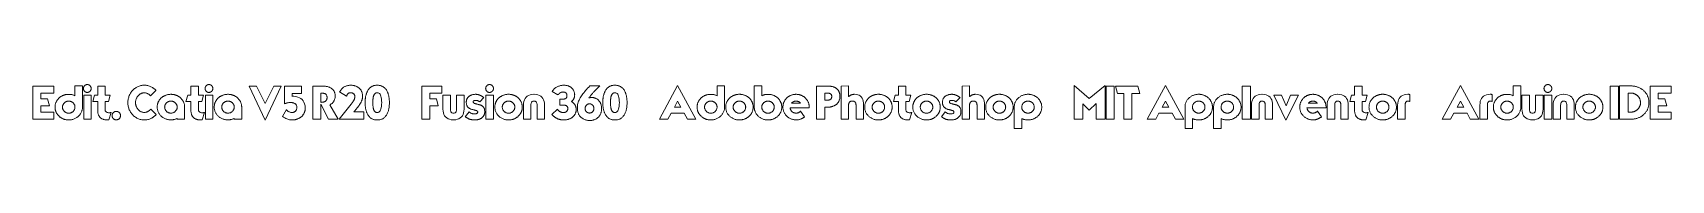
# Model space of a CAD drawing. Extents: x 10 to 19.73, y 9.66 to 9.92.
import ezdxf

# ---------------------------------------------------------------- set-up
doc = ezdxf.new("R2010")
doc.units = 0

msp = doc.modelspace()

# ---------------------------------------------------------------- linework, layer by layer
at = {"color": 7, "lineweight": 13}
for points in [[(10.125226, 9.713273), (10, 9.713273), (10, 9.910493), (10.125226, 9.910493), (10.125226, 9.868659), (10.048367, 9.868659), (10.048367, 9.834468), (10.087421, 9.834468), (10.09868, 9.792912), (10.048367, 9.792912), (10.048367, 9.754829), (10.125226, 9.754829)], [(10.295205, 9.784156), (10.295068, 9.779971), (10.29471, 9.775867), (10.294133, 9.771843), (10.293337, 9.7679), (10.292321, 9.764037), (10.291085, 9.760256), (10.28963, 9.756555), (10.287955, 9.752934), (10.286061, 9.749394), (10.283947, 9.745934), (10.281646, 9.742535), (10.279188, 9.739285), (10.276575, 9.736186), (10.273807, 9.733237), (10.270883, 9.730437), (10.267802, 9.727789), (10.264567, 9.725289), (10.261176, 9.72294), (10.257629, 9.720742), (10.253926, 9.718694), (10.250122, 9.716792), (10.246271, 9.715091), (10.242373, 9.71359), (10.238427, 9.712289), (10.234434, 9.711188), (10.230393, 9.710288), (10.226306, 9.709587), (10.222171, 9.709086), (10.217989, 9.708787), (10.213759, 9.708687), (10.210524, 9.708743), (10.207322, 9.708915), (10.204153, 9.709199), (10.201017, 9.709599), (10.197915, 9.710111), (10.194846, 9.710738), (10.191811, 9.711479), (10.188808, 9.712334), (10.185841, 9.713303), (10.182905, 9.714385), (10.18004, 9.715495), (10.177229, 9.716714), (10.17447, 9.718041), (10.171763, 9.719478), (10.16911, 9.721022), (10.16651, 9.722674), (10.163962, 9.724435), (10.161468, 9.726304), (10.159026, 9.728282), (10.156636, 9.730369), (10.154354, 9.732539), (10.152178, 9.734772), (10.150107, 9.737064), (10.148142, 9.739419), (10.146282, 9.741835), (10.144528, 9.744311), (10.142879, 9.746849), (10.141337, 9.749448), (10.1399, 9.752109), (10.138569, 9.754829), (10.137354, 9.757609), (10.136267, 9.760445), (10.135308, 9.763335), (10.134477, 9.766282), (10.133774, 9.769284), (10.133198, 9.772342), (10.132751, 9.775455), (10.132431, 9.778624), (10.132239, 9.781849), (10.132175, 9.785129), (10.13224, 9.788332), (10.132437, 9.791494), (10.132763, 9.794614), (10.133221, 9.797693), (10.133808, 9.80073), (10.134527, 9.803724), (10.135376, 9.806678), (10.136355, 9.80959), (10.137466, 9.81246), (10.138707, 9.815289), (10.140038, 9.818033), (10.141471, 9.820709), (10.143006, 9.823315), (10.144645, 9.825851), (10.146386, 9.828319), (10.148231, 9.830716), (10.150178, 9.833044), (10.152228, 9.835302), (10.154381, 9.837491), (10.156636, 9.839611), (10.159, 9.841672), (10.161424, 9.84363), (10.163904, 9.845486), (10.166444, 9.847239), (10.169041, 9.848888), (10.171697, 9.850435), (10.174412, 9.851879), (10.177184, 9.85322), (10.180016, 9.854459), (10.182905, 9.855594), (10.185915, 9.856624), (10.188942, 9.857546), (10.191986, 9.858358), (10.195046, 9.859063), (10.198124, 9.859659), (10.201218, 9.860147), (10.204328, 9.860527), (10.207456, 9.860798), (10.210599, 9.86096), (10.213759, 9.861014), (10.216894, 9.86096), (10.220014, 9.860798), (10.223121, 9.860527), (10.226213, 9.860147), (10.229291, 9.859659), (10.232356, 9.859063), (10.235407, 9.858358), (10.238443, 9.857546), (10.241467, 9.856624), (10.244475, 9.855594), (10.247672, 9.854204), (10.250869, 9.852815), (10.250869, 9.911467), (10.295205, 9.911327)], [(10.346908, 9.895761), (10.346877, 9.894442), (10.346786, 9.893153), (10.346632, 9.891895), (10.346418, 9.890669), (10.346143, 9.889472), (10.345807, 9.888306), (10.345409, 9.88717), (10.344951, 9.886065), (10.344431, 9.884991), (10.34385, 9.883947), (10.343216, 9.882938), (10.342538, 9.881968), (10.341815, 9.881037), (10.341048, 9.880144), (10.340237, 9.879292), (10.33938, 9.878477), (10.33848, 9.877701), (10.337534, 9.876965), (10.336545, 9.876266), (10.335511, 9.875608), (10.334443, 9.875001), (10.333354, 9.874457), (10.332242, 9.873978), (10.331108, 9.873562), (10.329951, 9.873211), (10.328773, 9.872923), (10.327572, 9.872699), (10.326349, 9.87254), (10.325104, 9.872443), (10.323836, 9.872412), (10.32257, 9.872442), (10.321329, 9.872534), (10.320112, 9.872686), (10.318921, 9.872901), (10.317756, 9.873176), (10.316614, 9.873512), (10.315498, 9.87391), (10.314407, 9.874369), (10.313341, 9.874888), (10.312301, 9.875469), (10.311266, 9.876129), (10.310277, 9.876831), (10.309332, 9.877575), (10.308431, 9.87836), (10.307574, 9.879187), (10.306763, 9.880055), (10.305996, 9.880966), (10.305273, 9.881918), (10.304595, 9.882912), (10.303961, 9.883947), (10.303353, 9.885066), (10.302811, 9.886199), (10.302331, 9.887345), (10.301915, 9.888506), (10.301563, 9.88968), (10.301276, 9.890868), (10.301052, 9.892071), (10.300892, 9.893287), (10.300797, 9.894517), (10.300764, 9.895761), (10.300795, 9.897028), (10.300887, 9.898273), (10.30104, 9.899497), (10.301253, 9.900698), (10.301529, 9.901876), (10.301866, 9.903032), (10.302262, 9.904167), (10.302721, 9.905278), (10.303241, 9.906368), (10.303823, 9.907435), (10.304507, 9.908496), (10.305228, 9.90951), (10.305986, 9.910476), (10.30678, 9.911394), (10.30761, 9.912266), (10.308475, 9.91309), (10.309378, 9.913867), (10.310315, 9.914597), (10.31129, 9.915278), (10.312301, 9.915914), (10.313341, 9.916494), (10.314407, 9.917014), (10.315498, 9.917473), (10.316614, 9.917871), (10.317756, 9.918207), (10.318921, 9.918482), (10.320112, 9.918696), (10.321329, 9.918849), (10.32257, 9.918941), (10.323836, 9.918971), (10.325104, 9.918941), (10.326349, 9.918849), (10.327572, 9.918696), (10.328773, 9.918482), (10.329951, 9.918207), (10.331108, 9.917871), (10.332242, 9.917473), (10.333354, 9.917014), (10.334443, 9.916494), (10.335511, 9.915914), (10.33652, 9.915278), (10.33749, 9.914597), (10.338421, 9.913867), (10.339314, 9.91309), (10.340167, 9.912266), (10.340981, 9.911394), (10.341757, 9.910476), (10.342493, 9.90951), (10.343191, 9.908496), (10.34385, 9.907435), (10.344431, 9.906368), (10.344951, 9.905278), (10.345409, 9.904167), (10.345807, 9.903032), (10.346143, 9.901876), (10.346418, 9.900698), (10.346632, 9.899497), (10.346786, 9.898273), (10.346877, 9.897028)], [(10.346768, 9.855455), (10.346768, 9.712996), (10.302432, 9.712996), (10.302432, 9.855316)], [(10.385685, 9.817651), (10.356359, 9.817651), (10.366365, 9.855733), (10.385685, 9.855733), (10.385685, 9.910493), (10.430021, 9.910215), (10.430021, 9.855733), (10.459486, 9.855733), (10.449617, 9.817651), (10.430021, 9.817651), (10.430021, 9.770535), (10.430257, 9.766944), (10.430966, 9.76373), (10.432147, 9.760895), (10.433802, 9.758438), (10.435927, 9.756358), (10.438527, 9.754658), (10.441598, 9.753334), (10.445143, 9.752389), (10.44916, 9.751822), (10.453649, 9.751633), (10.455141, 9.751651), (10.456561, 9.751705), (10.45791, 9.751796), (10.459186, 9.751922), (10.460389, 9.752085), (10.46152, 9.752283), (10.46258, 9.752519), (10.463567, 9.752789), (10.464481, 9.753097), (10.465323, 9.75344), (10.452537, 9.709243), (10.451843, 9.709137), (10.451152, 9.709043), (10.450464, 9.708959), (10.44978, 9.708887), (10.449097, 9.708825), (10.448417, 9.708776), (10.447741, 9.708736), (10.447066, 9.708709), (10.446395, 9.708693), (10.445726, 9.708687), (10.441818, 9.708751), (10.438044, 9.708942), (10.434402, 9.709262), (10.430894, 9.709709), (10.427519, 9.710285), (10.424278, 9.710988), (10.42117, 9.71182), (10.418196, 9.712778), (10.415355, 9.713865), (10.412647, 9.71508), (10.410045, 9.716424), (10.407572, 9.717898), (10.40523, 9.719503), (10.403019, 9.72124), (10.400938, 9.723106), (10.398988, 9.725103), (10.397169, 9.727231), (10.39548, 9.72949), (10.393922, 9.731879), (10.392495, 9.734399), (10.391201, 9.737027), (10.390043, 9.739797), (10.389022, 9.742709), (10.388136, 9.745762), (10.387387, 9.748958), (10.386774, 9.752295), (10.386297, 9.755774), (10.385957, 9.759394), (10.385753, 9.763156), (10.385685, 9.76706)], [(10.700486, 9.773176), (10.699367, 9.771812), (10.698229, 9.770502), (10.697076, 9.769244), (10.695906, 9.768039), (10.694718, 9.766887), (10.693515, 9.765787), (10.692295, 9.764741), (10.691058, 9.763747), (10.689804, 9.762806), (10.688534, 9.761918), (10.686122, 9.76036), (10.683669, 9.758965), (10.681174, 9.757736), (10.678638, 9.75667), (10.67606, 9.755768), (10.67344, 9.75503), (10.670778, 9.754456), (10.668076, 9.754045), (10.66533, 9.753799), (10.662543, 9.753717), (10.659757, 9.753799), (10.657012, 9.754045), (10.654308, 9.754456), (10.651647, 9.75503), (10.649027, 9.755768), (10.646449, 9.75667), (10.643912, 9.757736), (10.641418, 9.758965), (10.638965, 9.76036), (10.636553, 9.761918), (10.634212, 9.763611), (10.631967, 9.765409), (10.629819, 9.767313), (10.627769, 9.769323), (10.625816, 9.771439), (10.623961, 9.77366), (10.622203, 9.775986), (10.620543, 9.778419), (10.618979, 9.780956), (10.617512, 9.7836), (10.616165, 9.786335), (10.614961, 9.789092), (10.613897, 9.791872), (10.612976, 9.794674), (10.612196, 9.797498), (10.611558, 9.800344), (10.611062, 9.803213), (10.610707, 9.806105), (10.610495, 9.809017), (10.610424, 9.811953), (10.610494, 9.814888), (10.610702, 9.817801), (10.61105, 9.820692), (10.611536, 9.823561), (10.612162, 9.826407), (10.612926, 9.829231), (10.613829, 9.832033), (10.614872, 9.834813), (10.616053, 9.83757), (10.617373, 9.840305), (10.618839, 9.842949), (10.620403, 9.845487), (10.622064, 9.847919), (10.623822, 9.850246), (10.625677, 9.852467), (10.62763, 9.854582), (10.629681, 9.856592), (10.631827, 9.858496), (10.634072, 9.860294), (10.636415, 9.861987), (10.638877, 9.863545), (10.641374, 9.86494), (10.643903, 9.86617), (10.646465, 9.867235), (10.649062, 9.868137), (10.651691, 9.868876), (10.654354, 9.86945), (10.657051, 9.86986), (10.659781, 9.870106), (10.662543, 9.870188), (10.665306, 9.870106), (10.668036, 9.86986), (10.670732, 9.86945), (10.673395, 9.868876), (10.676025, 9.868137), (10.678621, 9.867235), (10.681184, 9.86617), (10.683714, 9.86494), (10.68621, 9.863545), (10.688673, 9.861987), (10.689789, 9.86123), (10.690913, 9.860403), (10.692046, 9.859507), (10.693187, 9.858541), (10.694336, 9.857505), (10.695494, 9.8564), (10.69666, 9.855226), (10.697835, 9.853982), (10.699018, 9.852669), (10.700209, 9.851286), (10.732037, 9.884225), (10.730177, 9.886199), (10.728267, 9.888117), (10.726307, 9.889979), (10.724298, 9.891786), (10.722238, 9.893538), (10.720128, 9.895233), (10.717968, 9.896873), (10.715758, 9.898458), (10.713498, 9.899986), (10.711188, 9.90146), (10.706699, 9.904074), (10.702127, 9.906413), (10.697471, 9.908477), (10.692731, 9.910265), (10.687908, 9.911779), (10.683002, 9.913017), (10.678013, 9.91398), (10.672939, 9.914668), (10.667784, 9.915081), (10.662543, 9.915219), (10.657329, 9.915081), (10.652192, 9.914668), (10.647133, 9.91398), (10.642152, 9.913017), (10.637248, 9.911779), (10.632422, 9.910265), (10.627675, 9.908477), (10.623005, 9.906413), (10.618413, 9.904074), (10.613898, 9.90146), (10.609489, 9.898558), (10.60527, 9.895466), (10.60124, 9.892186), (10.597399, 9.888717), (10.593746, 9.885059), (10.590282, 9.881212), (10.587008, 9.877175), (10.583922, 9.872951), (10.581026, 9.868536), (10.578319, 9.863934), (10.575836, 9.85916), (10.573615, 9.854293), (10.571655, 9.849332), (10.569957, 9.844275), (10.56852, 9.839125), (10.567344, 9.833879), (10.566429, 9.828539), (10.565776, 9.823105), (10.565384, 9.817576), (10.565253, 9.811953), (10.565384, 9.806355), (10.565776, 9.800851), (10.566429, 9.795437), (10.567344, 9.790115), (10.56852, 9.784885), (10.569957, 9.779747), (10.571655, 9.7747), (10.573615, 9.769746), (10.575836, 9.764882), (10.578319, 9.760111), (10.581026, 9.755509), (10.583922, 9.7511), (10.587008, 9.746881), (10.590282, 9.742855), (10.593746, 9.73902), (10.597398, 9.735377), (10.60124, 9.731926), (10.60527, 9.728667), (10.609489, 9.725599), (10.613898, 9.722724), (10.618413, 9.72011), (10.623005, 9.717771), (10.627675, 9.715707), (10.632422, 9.713918), (10.637248, 9.712404), (10.642152, 9.711166), (10.647133, 9.710203), (10.652192, 9.709515), (10.657329, 9.709102), (10.662543, 9.708964), (10.667784, 9.709102), (10.672939, 9.709515), (10.678013, 9.710203), (10.683002, 9.711166), (10.687908, 9.712404), (10.692731, 9.713918), (10.697471, 9.715707), (10.702127, 9.717771), (10.706699, 9.72011), (10.711188, 9.722724), (10.713501, 9.7242), (10.71577, 9.725738), (10.717993, 9.727336), (10.720173, 9.728995), (10.722307, 9.730716), (10.724398, 9.732497), (10.726443, 9.734341), (10.728445, 9.736244), (10.730402, 9.73821), (10.732314, 9.740236)], [(10.858096, 9.713273), (10.902154, 9.712856), (10.902293, 9.785268), (10.902228, 9.788498), (10.902032, 9.791683), (10.901706, 9.794825), (10.901248, 9.797921), (10.900661, 9.800973), (10.899941, 9.803981), (10.899093, 9.806944), (10.898112, 9.809862), (10.897002, 9.812737), (10.895761, 9.815566), (10.894429, 9.81826), (10.892992, 9.820892), (10.89145, 9.823463), (10.889801, 9.825974), (10.888047, 9.828423), (10.886188, 9.830811), (10.884222, 9.833137), (10.882152, 9.835402), (10.879975, 9.837606), (10.877693, 9.839749), (10.87543, 9.84176), (10.87309, 9.843675), (10.870671, 9.845495), (10.868176, 9.847221), (10.865602, 9.848853), (10.862949, 9.85039), (10.86022, 9.851833), (10.857412, 9.853181), (10.854527, 9.854435), (10.851563, 9.855594), (10.848553, 9.85665), (10.845526, 9.857595), (10.842483, 9.858429), (10.839422, 9.859152), (10.836345, 9.859764), (10.833251, 9.860264), (10.83014, 9.860653), (10.827013, 9.860931), (10.82387, 9.861098), (10.820709, 9.861154), (10.817523, 9.861096), (10.81436, 9.860926), (10.811219, 9.860641), (10.8081, 9.860242), (10.805003, 9.859729), (10.801929, 9.859102), (10.798877, 9.858361), (10.795847, 9.857507), (10.792839, 9.856538), (10.789854, 9.855455), (10.786916, 9.854322), (10.78405, 9.853092), (10.781257, 9.851765), (10.778535, 9.850341), (10.775887, 9.848819), (10.77331, 9.847199), (10.770804, 9.845483), (10.768373, 9.843669), (10.766012, 9.841758), (10.763725, 9.839749), (10.761494, 9.837657), (10.75936, 9.835491), (10.757324, 9.833254), (10.755385, 9.830944), (10.753544, 9.828562), (10.7518, 9.826107), (10.750153, 9.82358), (10.748603, 9.820981), (10.74715, 9.81831), (10.745796, 9.815566), (10.744555, 9.812737), (10.743444, 9.809862), (10.742464, 9.806944), (10.741615, 9.803981), (10.740896, 9.800973), (10.740309, 9.797921), (10.739851, 9.794825), (10.739525, 9.791683), (10.739328, 9.788498), (10.739264, 9.785268), (10.739376, 9.780999), (10.739714, 9.776812), (10.740276, 9.772705), (10.741065, 9.768679), (10.742078, 9.764732), (10.743317, 9.760867), (10.74478, 9.757083), (10.746469, 9.753379), (10.748383, 9.749755), (10.750522, 9.746213), (10.752823, 9.742838), (10.75528, 9.739608), (10.757893, 9.736523), (10.760662, 9.733582), (10.763586, 9.730785), (10.766665, 9.728133), (10.769901, 9.725626), (10.773293, 9.723264), (10.776839, 9.721045), (10.780542, 9.718971), (10.784347, 9.717096), (10.788198, 9.715419), (10.792096, 9.713939), (10.796041, 9.712656), (10.800035, 9.711571), (10.804075, 9.710682), (10.808163, 9.709991), (10.812298, 9.709498), (10.81648, 9.709202), (10.820709, 9.709104), (10.823919, 9.709161), (10.827103, 9.709332), (10.830257, 9.709617), (10.833385, 9.710015), (10.836484, 9.710528), (10.839556, 9.711155), (10.842599, 9.711896), (10.845615, 9.71275), (10.848603, 9.713719), (10.851563, 9.714802), (10.852004, 9.714953), (10.852492, 9.71513), (10.853027, 9.715331), (10.853609, 9.715558), (10.854239, 9.71581), (10.854916, 9.716086), (10.85564, 9.716388), (10.856411, 9.716714), (10.85723, 9.717066), (10.858096, 9.717443)], [(10.93968, 9.817651), (10.910355, 9.817651), (10.920362, 9.855733), (10.93968, 9.855733), (10.93968, 9.910493), (10.984016, 9.910215), (10.984016, 9.855733), (11.013481, 9.855733), (11.003613, 9.817651), (10.984016, 9.817651), (10.984016, 9.770535), (10.984253, 9.766944), (10.984962, 9.76373), (10.986143, 9.760895), (10.987797, 9.758438), (10.989923, 9.756358), (10.992522, 9.754658), (10.995594, 9.753334), (10.999138, 9.752389), (11.003155, 9.751822), (11.007645, 9.751633), (11.009137, 9.751651), (11.010557, 9.751705), (11.011906, 9.751796), (11.013182, 9.751922), (11.014385, 9.752085), (11.015516, 9.752283), (11.016576, 9.752519), (11.017562, 9.752789), (11.018476, 9.753097), (11.01932, 9.75344), (11.006533, 9.709243), (11.005838, 9.709137), (11.005148, 9.709043), (11.00446, 9.708959), (11.003775, 9.708887), (11.003093, 9.708825), (11.002413, 9.708776), (11.001736, 9.708736), (11.001062, 9.708709), (11.000391, 9.708693), (10.999722, 9.708687), (10.995813, 9.708751), (10.992039, 9.708942), (10.988398, 9.709262), (10.98489, 9.709709), (10.981515, 9.710285), (10.978273, 9.710988), (10.975166, 9.71182), (10.972192, 9.712778), (10.969351, 9.713865), (10.966643, 9.71508), (10.964041, 9.716424), (10.961568, 9.717898), (10.959226, 9.719503), (10.957015, 9.72124), (10.954934, 9.723106), (10.952984, 9.725103), (10.951164, 9.727231), (10.949476, 9.72949), (10.947918, 9.731879), (10.94649, 9.734399), (10.945197, 9.737027), (10.944039, 9.739797), (10.943017, 9.742709), (10.942132, 9.745762), (10.941383, 9.748958), (10.94077, 9.752295), (10.940293, 9.755774), (10.939953, 9.759394), (10.939749, 9.763156), (10.93968, 9.76706)], [(11.06991, 9.895761), (11.06988, 9.894442), (11.069787, 9.893153), (11.069634, 9.891895), (11.069421, 9.890669), (11.069145, 9.889472), (11.068809, 9.888306), (11.068412, 9.88717), (11.067953, 9.886065), (11.067433, 9.884991), (11.066853, 9.883947), (11.066218, 9.882938), (11.06554, 9.881968), (11.064817, 9.881037), (11.06405, 9.880144), (11.063238, 9.879292), (11.062382, 9.878477), (11.061481, 9.877701), (11.060536, 9.876965), (11.059547, 9.876266), (11.058513, 9.875608), (11.057446, 9.875001), (11.056355, 9.874457), (11.055244, 9.873978), (11.05411, 9.873562), (11.052954, 9.873211), (11.051775, 9.872923), (11.050574, 9.872699), (11.049351, 9.87254), (11.048105, 9.872443), (11.046838, 9.872412), (11.045572, 9.872442), (11.044331, 9.872534), (11.043115, 9.872686), (11.041924, 9.872901), (11.040757, 9.873176), (11.039617, 9.873512), (11.038501, 9.87391), (11.03741, 9.874369), (11.036344, 9.874888), (11.035302, 9.875469), (11.034268, 9.876129), (11.033278, 9.876831), (11.032333, 9.877575), (11.031433, 9.87836), (11.030577, 9.879187), (11.029765, 9.880055), (11.028998, 9.880966), (11.028275, 9.881918), (11.027597, 9.882912), (11.026963, 9.883947), (11.026356, 9.885066), (11.025812, 9.886199), (11.025333, 9.887345), (11.024918, 9.888506), (11.024566, 9.88968), (11.024278, 9.890868), (11.024055, 9.892071), (11.023894, 9.893287), (11.023799, 9.894517), (11.023767, 9.895761), (11.023797, 9.897028), (11.023889, 9.898273), (11.024042, 9.899497), (11.024256, 9.900698), (11.024531, 9.901876), (11.024867, 9.903032), (11.025265, 9.904167), (11.025723, 9.905278), (11.026243, 9.906368), (11.026824, 9.907435), (11.02751, 9.908496), (11.028231, 9.90951), (11.028988, 9.910476), (11.029781, 9.911394), (11.030612, 9.912266), (11.031477, 9.91309), (11.032379, 9.913867), (11.033318, 9.914597), (11.034292, 9.915278), (11.035302, 9.915914), (11.036344, 9.916494), (11.03741, 9.917014), (11.038501, 9.917473), (11.039617, 9.917871), (11.040757, 9.918207), (11.041924, 9.918482), (11.043115, 9.918696), (11.044331, 9.918849), (11.045572, 9.918941), (11.046838, 9.918971), (11.048105, 9.918941), (11.049351, 9.918849), (11.050574, 9.918696), (11.051775, 9.918482), (11.052954, 9.918207), (11.05411, 9.917871), (11.055244, 9.917473), (11.056355, 9.917014), (11.057446, 9.916494), (11.058513, 9.915914), (11.059522, 9.915278), (11.060493, 9.914597), (11.061423, 9.913867), (11.062316, 9.91309), (11.063169, 9.912266), (11.063983, 9.911394), (11.064759, 9.910476), (11.065495, 9.90951), (11.066194, 9.908496), (11.066853, 9.907435), (11.067433, 9.906368), (11.067953, 9.905278), (11.068412, 9.904167), (11.068809, 9.903032), (11.069145, 9.901876), (11.069421, 9.900698), (11.069634, 9.899497), (11.069787, 9.898273), (11.06988, 9.897028)], [(11.069771, 9.855455), (11.069771, 9.712996), (11.025434, 9.712996), (11.025434, 9.855316)], [(11.197082, 9.713273), (11.241139, 9.712856), (11.241279, 9.785268), (11.241214, 9.788498), (11.241017, 9.791683), (11.240691, 9.794825), (11.240233, 9.797921), (11.239646, 9.800973), (11.238927, 9.803981), (11.238078, 9.806944), (11.237098, 9.809862), (11.235988, 9.812737), (11.234747, 9.815566), (11.233415, 9.81826), (11.231977, 9.820892), (11.230435, 9.823463), (11.228786, 9.825974), (11.227033, 9.828423), (11.225173, 9.830811), (11.223207, 9.833137), (11.221137, 9.835402), (11.218961, 9.837606), (11.216679, 9.839749), (11.214416, 9.84176), (11.212075, 9.843675), (11.209657, 9.845495), (11.207161, 9.847221), (11.204587, 9.848853), (11.201935, 9.85039), (11.199205, 9.851833), (11.196398, 9.853181), (11.193512, 9.854435), (11.190549, 9.855594), (11.187538, 9.85665), (11.184511, 9.857595), (11.181468, 9.858429), (11.178408, 9.859152), (11.17533, 9.859764), (11.172236, 9.860264), (11.169126, 9.860653), (11.165998, 9.860931), (11.162855, 9.861098), (11.159695, 9.861154), (11.156508, 9.861096), (11.153345, 9.860926), (11.150205, 9.860641), (11.147085, 9.860242), (11.143989, 9.859729), (11.140915, 9.859102), (11.137862, 9.858361), (11.134832, 9.857507), (11.131824, 9.856538), (11.128839, 9.855455), (11.125901, 9.854322), (11.123035, 9.853092), (11.120242, 9.851765), (11.11752, 9.850341), (11.114872, 9.848819), (11.112295, 9.847199), (11.10979, 9.845483), (11.107358, 9.843669), (11.104998, 9.841758), (11.102711, 9.839749), (11.100479, 9.837657), (11.098346, 9.835491), (11.09631, 9.833254), (11.094371, 9.830944), (11.092529, 9.828562), (11.090785, 9.826107), (11.089138, 9.82358), (11.087588, 9.820981), (11.086136, 9.81831), (11.084782, 9.815566), (11.08354, 9.812737), (11.08243, 9.809862), (11.08145, 9.806944), (11.080601, 9.803981), (11.079882, 9.800973), (11.079294, 9.797921), (11.078836, 9.794825), (11.07851, 9.791683), (11.078314, 9.788498), (11.078249, 9.785268), (11.078362, 9.780999), (11.078699, 9.776812), (11.079262, 9.772705), (11.08005, 9.768679), (11.081063, 9.764732), (11.082302, 9.760867), (11.083765, 9.757083), (11.085454, 9.753379), (11.087368, 9.749755), (11.089506, 9.746213), (11.091808, 9.742838), (11.094266, 9.739608), (11.096878, 9.736523), (11.099648, 9.733582), (11.102571, 9.730785), (11.105651, 9.728133), (11.108887, 9.725626), (11.112278, 9.723264), (11.115825, 9.721045), (11.119528, 9.718971), (11.123331, 9.717096), (11.127183, 9.715419), (11.131082, 9.713939), (11.135027, 9.712656), (11.13902, 9.711571), (11.143061, 9.710682), (11.147148, 9.709991), (11.151283, 9.709498), (11.155465, 9.709202), (11.159695, 9.709104), (11.162905, 9.709161), (11.166088, 9.709332), (11.169243, 9.709617), (11.17237, 9.710015), (11.175469, 9.710528), (11.178541, 9.711155), (11.181584, 9.711896), (11.184601, 9.71275), (11.187589, 9.713719), (11.190549, 9.714802), (11.190989, 9.714953), (11.191478, 9.71513), (11.192013, 9.715331), (11.192595, 9.715558), (11.193225, 9.71581), (11.193901, 9.716086), (11.194626, 9.716388), (11.195396, 9.716714), (11.196216, 9.717066), (11.197082, 9.717443)], [(11.329118, 9.910355), (11.285198, 9.910355), (11.380681, 9.708131), (11.476164, 9.910355), (11.432662, 9.910355), (11.380681, 9.807227)], [(11.507158, 9.769979), (11.509571, 9.766956), (11.512195, 9.764225), (11.51503, 9.761786), (11.518076, 9.759639), (11.521335, 9.757783), (11.524803, 9.75622), (11.528484, 9.754948), (11.532375, 9.753968), (11.536478, 9.75328), (11.540792, 9.752884), (11.543017, 9.75297), (11.54519, 9.753228), (11.547309, 9.753659), (11.549376, 9.754263), (11.55139, 9.755038), (11.553351, 9.755986), (11.55526, 9.757106), (11.557115, 9.758399), (11.558917, 9.759864), (11.560667, 9.761501), (11.562278, 9.763248), (11.56372, 9.765098), (11.564991, 9.767051), (11.566093, 9.769106), (11.567026, 9.771265), (11.567789, 9.773526), (11.568382, 9.77589), (11.568807, 9.778358), (11.56906, 9.780927), (11.569145, 9.7836), (11.569036, 9.786392), (11.568711, 9.789042), (11.56817, 9.791551), (11.56741, 9.793918), (11.566435, 9.796144), (11.565243, 9.798226), (11.563833, 9.800168), (11.562207, 9.801968), (11.560364, 9.803626), (11.558305, 9.805142), (11.556072, 9.806516), (11.553768, 9.807744), (11.551392, 9.808828), (11.548943, 9.809768), (11.546421, 9.810563), (11.543828, 9.811213), (11.541162, 9.811719), (11.538424, 9.81208), (11.535614, 9.812298), (11.532731, 9.812369), (11.529099, 9.812292), (11.525426, 9.812058), (11.521715, 9.811669), (11.517965, 9.811125), (11.514176, 9.810424), (11.510349, 9.809567), (11.506482, 9.808556), (11.502577, 9.807388), (11.498632, 9.806066), (11.494649, 9.804586), (11.494649, 9.910493), (11.595831, 9.910493), (11.595969, 9.866157), (11.540376, 9.866157), (11.540376, 9.849062), (11.540921, 9.849116), (11.541449, 9.849168), (11.541956, 9.849216), (11.542443, 9.849262), (11.542912, 9.849305), (11.543361, 9.849345), (11.54379, 9.849382), (11.5442, 9.849418), (11.544591, 9.849449), (11.544962, 9.849479), (11.546491, 9.849618), (11.54788, 9.849757), (11.548038, 9.849783), (11.548237, 9.849807), (11.548472, 9.849828), (11.548748, 9.849846), (11.549062, 9.849861), (11.549415, 9.849874), (11.549807, 9.849883), (11.550238, 9.84989), (11.550708, 9.849895), (11.551216, 9.849895), (11.563402, 9.848105), (11.574388, 9.845181), (11.584172, 9.841123), (11.592756, 9.835931), (11.60014, 9.829604), (11.606321, 9.822144), (11.611302, 9.813548), (11.615083, 9.80382), (11.617662, 9.792956), (11.619041, 9.780959), (11.61898, 9.777732), (11.618796, 9.774554), (11.61849, 9.771427), (11.618063, 9.768351), (11.617512, 9.765323), (11.616839, 9.762346), (11.616045, 9.759419), (11.615128, 9.756542), (11.614088, 9.753715), (11.612926, 9.750938), (11.611627, 9.748282), (11.610229, 9.745707), (11.608735, 9.743212), (11.607144, 9.740798), (11.605455, 9.738464), (11.603669, 9.736211), (11.601786, 9.734039), (11.599806, 9.731947), (11.597728, 9.729936), (11.595552, 9.728005), (11.593246, 9.72611), (11.590888, 9.724314), (11.588477, 9.722618), (11.586013, 9.721023), (11.583496, 9.719527), (11.580926, 9.718132), (11.578303, 9.716837), (11.575627, 9.715641), (11.572899, 9.714546), (11.570118, 9.713551), (11.567244, 9.712626), (11.564347, 9.7118), (11.561429, 9.71107), (11.558488, 9.710438), (11.555525, 9.709903), (11.55254, 9.709465), (11.549532, 9.709125), (11.546502, 9.708881), (11.543449, 9.708735), (11.540376, 9.708687), (11.535825, 9.708635), (11.531013, 9.709037), (11.52594, 9.709891), (11.520606, 9.7112), (11.515011, 9.71296), (11.509153, 9.715175), (11.503036, 9.717841), (11.496656, 9.720962), (11.490015, 9.724535), (11.483113, 9.728561)], [(11.66296, 9.71369), (11.66296, 9.910493), (11.717859, 9.910493), (11.722475, 9.910432), (11.726983, 9.910249), (11.731381, 9.909943), (11.735672, 9.909515), (11.739854, 9.908964), (11.743928, 9.908292), (11.747893, 9.907496), (11.75175, 9.90658), (11.755498, 9.90554), (11.759138, 9.904378), (11.762592, 9.903107), (11.765893, 9.901682), (11.769041, 9.900105), (11.772037, 9.898374), (11.774879, 9.89649), (11.777568, 9.894454), (11.780105, 9.892265), (11.782488, 9.889923), (11.784719, 9.887428), (11.786797, 9.884781), (11.788671, 9.881978), (11.790349, 9.879016), (11.791829, 9.875896), (11.793112, 9.872617), (11.794197, 9.86918), (11.795086, 9.865584), (11.795776, 9.861831), (11.796269, 9.857918), (11.796566, 9.853848), (11.796664, 9.849618), (11.796578, 9.846463), (11.79632, 9.843335), (11.795889, 9.840237), (11.795286, 9.837165), (11.79451, 9.834121), (11.793562, 9.831105), (11.792442, 9.828116), (11.791149, 9.825156), (11.789684, 9.822224), (11.788048, 9.819319), (11.786292, 9.816545), (11.784417, 9.813949), (11.782423, 9.81153), (11.780309, 9.80929), (11.778075, 9.807227), (11.775723, 9.805343), (11.77325, 9.803636), (11.770658, 9.802107), (11.767946, 9.800756), (11.765115, 9.799583), (11.814037, 9.713412), (11.757471, 9.713412), (11.711884, 9.801806), (11.711328, 9.801806), (11.711328, 9.71369)], [(11.711328, 9.813481), (11.713732, 9.813511), (11.716053, 9.813599), (11.71829, 9.813745), (11.720445, 9.813949), (11.722516, 9.814211), (11.724504, 9.814532), (11.726407, 9.814912), (11.728228, 9.81535), (11.729965, 9.815845), (11.731619, 9.816401), (11.733144, 9.816969), (11.734605, 9.817617), (11.736002, 9.818347), (11.737334, 9.819158), (11.738604, 9.820048), (11.739808, 9.82102), (11.74095, 9.822072), (11.742026, 9.823205), (11.74304, 9.824418), (11.743989, 9.825712), (11.744807, 9.827028), (11.745541, 9.82842), (11.746186, 9.829886), (11.746746, 9.831428), (11.74722, 9.833044), (11.747608, 9.834735), (11.74791, 9.836502), (11.748125, 9.838344), (11.748255, 9.84026), (11.748298, 9.842252), (11.748206, 9.845212), (11.747931, 9.847978), (11.747472, 9.850549), (11.74683, 9.852925), (11.746004, 9.855107), (11.744995, 9.857095), (11.743803, 9.858888), (11.742427, 9.860486), (11.740868, 9.86189), (11.739124, 9.863099), (11.73717, 9.864156), (11.735033, 9.865101), (11.732712, 9.865934), (11.730207, 9.866657), (11.727519, 9.867269), (11.724648, 9.867769), (11.721593, 9.868158), (11.718354, 9.868437), (11.714932, 9.868603), (11.711328, 9.868659)], [(11.967617, 9.757609), (11.967617, 9.713273), (11.820987, 9.713273), (11.89187, 9.802641), (11.893932, 9.805437), (11.895895, 9.808156), (11.897757, 9.810797), (11.899519, 9.813359), (11.901181, 9.815845), (11.902743, 9.818252), (11.904205, 9.82058), (11.905568, 9.822832), (11.90683, 9.825006), (11.907991, 9.827102), (11.909048, 9.82914), (11.909993, 9.831194), (11.910828, 9.833264), (11.91155, 9.835352), (11.912161, 9.837457), (11.912662, 9.839578), (11.913051, 9.841715), (11.913329, 9.843869), (11.913496, 9.846041), (11.913551, 9.848228), (11.913476, 9.850218), (11.913251, 9.852131), (11.912876, 9.853965), (11.912351, 9.855722), (11.911674, 9.857401), (11.91085, 9.859002), (11.909874, 9.860525), (11.908748, 9.861971), (11.907472, 9.863338), (11.906046, 9.864628), (11.904487, 9.86579), (11.902866, 9.86683), (11.901184, 9.867747), (11.899442, 9.868542), (11.897637, 9.869215), (11.895772, 9.869765), (11.893846, 9.870193), (11.891858, 9.870499), (11.88981, 9.870683), (11.8877, 9.870744), (11.885874, 9.870687), (11.88412, 9.870516), (11.882438, 9.870231), (11.880829, 9.869832), (11.879292, 9.869319), (11.877827, 9.868692), (11.876434, 9.867951), (11.875113, 9.867097), (11.873865, 9.866128), (11.872689, 9.865046), (11.871583, 9.863865), (11.870543, 9.862604), (11.869571, 9.861263), (11.868665, 9.859841), (11.867825, 9.858339), (11.867052, 9.856756), (11.866346, 9.855092), (11.865706, 9.853348), (11.865134, 9.851523), (11.864628, 9.849618), (11.822794, 9.876303), (11.825653, 9.880663), (11.828559, 9.884737), (11.831512, 9.888524), (11.834513, 9.892025), (11.837561, 9.89524), (11.840656, 9.898169), (11.843799, 9.90081), (11.846989, 9.903166), (11.850225, 9.905235), (11.85351, 9.907019), (11.856809, 9.90855), (11.860203, 9.909921), (11.863691, 9.91113), (11.867274, 9.912178), (11.870953, 9.913065), (11.874724, 9.91379), (11.878591, 9.914354), (11.882552, 9.914758), (11.886607, 9.914999), (11.890758, 9.91508), (11.894429, 9.915002), (11.898051, 9.914768), (11.901624, 9.914379), (11.905146, 9.913835), (11.908617, 9.913134), (11.912039, 9.912278), (11.915411, 9.911266), (11.918733, 9.910099), (11.922005, 9.908775), (11.925226, 9.907297), (11.928278, 9.905697), (11.931208, 9.903955), (11.934015, 9.902072), (11.936701, 9.900047), (11.939263, 9.897881), (11.941704, 9.895572), (11.944022, 9.893122), (11.946218, 9.89053), (11.948292, 9.887795), (11.950243, 9.88492), (11.951986, 9.881924), (11.953546, 9.878827), (11.954922, 9.87563), (11.956114, 9.872334), (11.957123, 9.868937), (11.957949, 9.865439), (11.958591, 9.861843), (11.959049, 9.858146), (11.959325, 9.854349), (11.959416, 9.850451), (11.95937, 9.847713), (11.959228, 9.845003), (11.958991, 9.842321), (11.95866, 9.839666), (11.958235, 9.83704), (11.957715, 9.83444), (11.957101, 9.831869), (11.956392, 9.829326), (11.955588, 9.82681), (11.954691, 9.824323), (11.95375, 9.821919), (11.952762, 9.819547), (11.951726, 9.817205), (11.950644, 9.814894), (11.949513, 9.812613), (11.948337, 9.810363), (11.947112, 9.808143), (11.945841, 9.805954), (11.944521, 9.803796), (11.943155, 9.801668), (11.941794, 9.799681), (11.940381, 9.797665), (11.938914, 9.795622), (11.937395, 9.793551), (11.935823, 9.791452), (11.934199, 9.789326), (11.932522, 9.787171), (11.930791, 9.784989), (11.929008, 9.78278), (11.927172, 9.780542), (11.924977, 9.777911), (11.922841, 9.775355), (11.920763, 9.772874), (11.918744, 9.770469), (11.916782, 9.768138), (11.91488, 9.765882), (11.913035, 9.763701), (11.911249, 9.761596), (11.909522, 9.759565), (11.907853, 9.757609)], [(12.046282, 9.91508), (12.050441, 9.914986), (12.054466, 9.914701), (12.058357, 9.914229), (12.062116, 9.913568), (12.065741, 9.912717), (12.069231, 9.911677), (12.07259, 9.910449), (12.075814, 9.909031), (12.078905, 9.907425), (12.081862, 9.905629), (12.084689, 9.903707), (12.087389, 9.901665), (12.08996, 9.899504), (12.092403, 9.897223), (12.094719, 9.894823), (12.096907, 9.892303), (12.098967, 9.889664), (12.100898, 9.886905), (12.102702, 9.884027), (12.104378, 9.881028), (12.105917, 9.877973), (12.107364, 9.874863), (12.108719, 9.871701), (12.109982, 9.868486), (12.111154, 9.865219), (12.112234, 9.861898), (12.113222, 9.858525), (12.114119, 9.8551), (12.114923, 9.851621), (12.115636, 9.848089), (12.116243, 9.844474), (12.116787, 9.840857), (12.117267, 9.837235), (12.117682, 9.833612), (12.118033, 9.829986), (12.118321, 9.826357), (12.118545, 9.822725), (12.118705, 9.819091), (12.118801, 9.815454), (12.118833, 9.811813), (12.118771, 9.806853), (12.118583, 9.801924), (12.11827, 9.797025), (12.117832, 9.792155), (12.11727, 9.787317), (12.116581, 9.78251), (12.115768, 9.777733), (12.11483, 9.772986), (12.113767, 9.76827), (12.112578, 9.763586), (12.111229, 9.758965), (12.109682, 9.754501), (12.107938, 9.750194), (12.105996, 9.74604), (12.103857, 9.742043), (12.101521, 9.738201), (12.098987, 9.734515), (12.096256, 9.730986), (12.093328, 9.727611), (12.090201, 9.724392), (12.08681, 9.721408), (12.083197, 9.718738), (12.079361, 9.716382), (12.075302, 9.71434), (12.071022, 9.712613), (12.066519, 9.7112), (12.061793, 9.7101), (12.056845, 9.709314), (12.051675, 9.708843), (12.046282, 9.708687), (12.042231, 9.708781), (12.038304, 9.709064), (12.034503, 9.709538), (12.030827, 9.710198), (12.027276, 9.711049), (12.023849, 9.712089), (12.020549, 9.713318), (12.017373, 9.714735), (12.014322, 9.716342), (12.011396, 9.718138), (12.008621, 9.720064), (12.005965, 9.722118), (12.003429, 9.7243), (12.001012, 9.72661), (11.998714, 9.729048), (11.996536, 9.731613), (11.994478, 9.734307), (11.992539, 9.737128), (11.99072, 9.740078), (11.98902, 9.743155), (11.987456, 9.746311), (11.985991, 9.749498), (11.984621, 9.752716), (11.98335, 9.755964), (11.982175, 9.759242), (11.981098, 9.762551), (11.980118, 9.765891), (11.979236, 9.769262), (11.978451, 9.772663), (11.977762, 9.776094), (11.977155, 9.779629), (11.976612, 9.783172), (11.976132, 9.786723), (11.975717, 9.790282), (11.975365, 9.79385), (11.975078, 9.797426), (11.974854, 9.80101), (11.974693, 9.804604), (11.974598, 9.808205), (11.974566, 9.811813), (11.974598, 9.815426), (11.974693, 9.819036), (11.974854, 9.822642), (11.975078, 9.826246), (11.975365, 9.829847), (11.975717, 9.833446), (11.976132, 9.837041), (11.976612, 9.840633), (11.977155, 9.844224), (11.977762, 9.847811), (11.978451, 9.851268), (11.979236, 9.854688), (11.980118, 9.858072), (11.981098, 9.861421), (11.982175, 9.864733), (11.98335, 9.868009), (11.984621, 9.871248), (11.985991, 9.874452), (11.987456, 9.877619), (11.98902, 9.880751), (11.99072, 9.883827), (11.992539, 9.886777), (11.994478, 9.889598), (11.996536, 9.892292), (11.998714, 9.894857), (12.001012, 9.897295), (12.003429, 9.899605), (12.005965, 9.901788), (12.008621, 9.903842), (12.011396, 9.905767), (12.014273, 9.907537), (12.017284, 9.909121), (12.020432, 9.910517), (12.023716, 9.911728), (12.027137, 9.912752), (12.030693, 9.913589), (12.034387, 9.914242), (12.038216, 9.914707), (12.042181, 9.914987)], [(12.046282, 9.870744), (12.044376, 9.87067), (12.042552, 9.870449), (12.040808, 9.870081), (12.039145, 9.869565), (12.037561, 9.868902), (12.036058, 9.868092), (12.034636, 9.867134), (12.033296, 9.866029), (12.032035, 9.864777), (12.030855, 9.863378), (12.029724, 9.861772), (12.028665, 9.860069), (12.027678, 9.85827), (12.026763, 9.856373), (12.025921, 9.854378), (12.025151, 9.852286), (12.024453, 9.850098), (12.023828, 9.847811), (12.023274, 9.845428), (12.022794, 9.842946), (12.022345, 9.840208), (12.021943, 9.837387), (12.021589, 9.834482), (12.021281, 9.831494), (12.021022, 9.828423), (12.020809, 9.825268), (12.020643, 9.822029), (12.020525, 9.818707), (12.020454, 9.815302), (12.020432, 9.811813), (12.020454, 9.808353), (12.020525, 9.804976), (12.020643, 9.801682), (12.020809, 9.798471), (12.021022, 9.795344), (12.021281, 9.7923), (12.021589, 9.78934), (12.021943, 9.786463), (12.022345, 9.783669), (12.022794, 9.780959), (12.0233, 9.778377), (12.023872, 9.775911), (12.024511, 9.773562), (12.025218, 9.77133), (12.02599, 9.769215), (12.02683, 9.767216), (12.027736, 9.765334), (12.028709, 9.763569), (12.029749, 9.761921), (12.030855, 9.760389), (12.032035, 9.758963), (12.033296, 9.757688), (12.034636, 9.756561), (12.036058, 9.755586), (12.037561, 9.75476), (12.039145, 9.754085), (12.040808, 9.753559), (12.042552, 9.753184), (12.044376, 9.752959), (12.046282, 9.752884), (12.051379, 9.753473), (12.055939, 9.755241), (12.059962, 9.758187), (12.06345, 9.762313), (12.066401, 9.767616), (12.068814, 9.774098), (12.070692, 9.781759), (12.072033, 9.790599), (12.072838, 9.800617), (12.073107, 9.811813), (12.072838, 9.82301), (12.072033, 9.833029), (12.070692, 9.841867), (12.068814, 9.849529), (12.066401, 9.856011), (12.06345, 9.861315), (12.059962, 9.865439), (12.055939, 9.868386), (12.051379, 9.870154)], [(12.310633, 9.713551), (12.310633, 9.910493), (12.430021, 9.910493), (12.430021, 9.868659), (12.358999, 9.868659), (12.358999, 9.834607), (12.398054, 9.834607), (12.409312, 9.793051), (12.358999, 9.793051), (12.358999, 9.713412)], [(12.498402, 9.74927), (12.49518, 9.749605), (12.492298, 9.750388), (12.489754, 9.751617), (12.48755, 9.753295), (12.485684, 9.755421), (12.484159, 9.757993), (12.482971, 9.761013), (12.482124, 9.764481), (12.481615, 9.768396), (12.481445, 9.772758), (12.481445, 9.855594), (12.43697, 9.855594), (12.43697, 9.772758), (12.437585, 9.761238), (12.439427, 9.75086), (12.442499, 9.741625), (12.446799, 9.733532), (12.452328, 9.726581), (12.459085, 9.720773), (12.467072, 9.716107), (12.476287, 9.712584), (12.48673, 9.710203), (12.498402, 9.708964), (12.500904, 9.708964), (12.512575, 9.710203), (12.523019, 9.712584), (12.532234, 9.716107), (12.54022, 9.720773), (12.546977, 9.726581), (12.552505, 9.733532), (12.556807, 9.741625), (12.559877, 9.75086), (12.561721, 9.761238), (12.562335, 9.772758), (12.562335, 9.855594), (12.517859, 9.855594), (12.517859, 9.772758), (12.517691, 9.768396), (12.517181, 9.764481), (12.516334, 9.761013), (12.515146, 9.757993), (12.51362, 9.755421), (12.511755, 9.753295), (12.509551, 9.751617), (12.507008, 9.750388), (12.504126, 9.749605), (12.500904, 9.74927)], [(12.5918, 9.758026), (12.5945, 9.755518), (12.597315, 9.753273), (12.600247, 9.751292), (12.603297, 9.749576), (12.606462, 9.748123), (12.609746, 9.746935), (12.613146, 9.746011), (12.616662, 9.745351), (12.620295, 9.744955), (12.624044, 9.744823), (12.627821, 9.74494), (12.6312, 9.74529), (12.634181, 9.745873), (12.636765, 9.746691), (12.63895, 9.747742), (12.640739, 9.749025), (12.642131, 9.750544), (12.643125, 9.752295), (12.643721, 9.754279), (12.643919, 9.756497), (12.64381, 9.757689), (12.64348, 9.758816), (12.642931, 9.759879), (12.642162, 9.760879), (12.641174, 9.761814), (12.639967, 9.762685), (12.638539, 9.763493), (12.636892, 9.764236), (12.635026, 9.764915), (12.63294, 9.765532), (12.631291, 9.76592), (12.629459, 9.76636), (12.627444, 9.766853), (12.625246, 9.7674), (12.622864, 9.767999), (12.620297, 9.76865), (12.617548, 9.769355), (12.614616, 9.770113), (12.6115, 9.770923), (12.6082, 9.771786), (12.605492, 9.77257), (12.602869, 9.773476), (12.600332, 9.774505), (12.597882, 9.775655), (12.595518, 9.776928), (12.59324, 9.778324), (12.591048, 9.779841), (12.588943, 9.781482), (12.586924, 9.783244), (12.58499, 9.785129), (12.58322, 9.787149), (12.581637, 9.789376), (12.58024, 9.791808), (12.57903, 9.794446), (12.578006, 9.79729), (12.577168, 9.800339), (12.576515, 9.803594), (12.57605, 9.807055), (12.575771, 9.810721), (12.575678, 9.814593), (12.575754, 9.817604), (12.575983, 9.820519), (12.576365, 9.823341), (12.5769, 9.826068), (12.577589, 9.8287), (12.57843, 9.831239), (12.579423, 9.833682), (12.58057, 9.836031), (12.581869, 9.838284), (12.583322, 9.840445), (12.584925, 9.842502), (12.586618, 9.844447), (12.588405, 9.846282), (12.590282, 9.848005), (12.592252, 9.849618), (12.594313, 9.851119), (12.596466, 9.852509), (12.598711, 9.853787), (12.601047, 9.854955), (12.603475, 9.856011), (12.606028, 9.856988), (12.608628, 9.857862), (12.611277, 9.858634), (12.613971, 9.859303), (12.616713, 9.859868), (12.619503, 9.860331), (12.622339, 9.860691), (12.625223, 9.860948), (12.628155, 9.861102), (12.631133, 9.861154), (12.632832, 9.86113), (12.634535, 9.861059), (12.636245, 9.860941), (12.637959, 9.860776), (12.639681, 9.860563), (12.641407, 9.860303), (12.643139, 9.859996), (12.644876, 9.859641), (12.646619, 9.85924), (12.648367, 9.85879), (12.650238, 9.858193), (12.65207, 9.857568), (12.653862, 9.856915), (12.655617, 9.856234), (12.657331, 9.855525), (12.659008, 9.854788), (12.660645, 9.854024), (12.662243, 9.853231), (12.663803, 9.852411), (12.665323, 9.851563), (12.666944, 9.850636), (12.668526, 9.849685), (12.670069, 9.848712), (12.671572, 9.847716), (12.673037, 9.846699), (12.674463, 9.845659), (12.67585, 9.844598), (12.677198, 9.843513), (12.678507, 9.842407), (12.679778, 9.841279), (12.655316, 9.816957), (12.653156, 9.818488), (12.650958, 9.819859), (12.64872, 9.821068), (12.646443, 9.822115), (12.644128, 9.823002), (12.641773, 9.823728), (12.63938, 9.824292), (12.636948, 9.824695), (12.634477, 9.824937), (12.631967, 9.825017), (12.629088, 9.824932), (12.626513, 9.824678), (12.624241, 9.824254), (12.622272, 9.823661), (12.620605, 9.822898), (12.619242, 9.821965), (12.618181, 9.820863), (12.617423, 9.819592), (12.616969, 9.818151), (12.616817, 9.816539), (12.61693, 9.815056), (12.617268, 9.813665), (12.61783, 9.812366), (12.618619, 9.811157), (12.619632, 9.810041), (12.620871, 9.809017), (12.622334, 9.808084), (12.624022, 9.807244), (12.625937, 9.806495), (12.628075, 9.805838), (12.63055, 9.805175), (12.633029, 9.80452), (12.635509, 9.803873), (12.637993, 9.803236), (12.64048, 9.802606), (12.642969, 9.801985), (12.645461, 9.801372), (12.647956, 9.800767), (12.650454, 9.800171), (12.652954, 9.799583), (12.65566, 9.79883), (12.658274, 9.797959), (12.660796, 9.796973), (12.663227, 9.795869), (12.665566, 9.794649), (12.667814, 9.793312), (12.66997, 9.791858), (12.672033, 9.790288), (12.674006, 9.7886), (12.675886, 9.786797), (12.677655, 9.784798), (12.679238, 9.782582), (12.680635, 9.78015), (12.681846, 9.777501), (12.68287, 9.774635), (12.683708, 9.771552), (12.684361, 9.768253), (12.684826, 9.764736), (12.685105, 9.761003), (12.685198, 9.757053), (12.685118, 9.754066), (12.684875, 9.751161), (12.684473, 9.748339), (12.683908, 9.745601), (12.683183, 9.742947), (12.682296, 9.740376), (12.681248, 9.737887), (12.680039, 9.735483), (12.678669, 9.733162), (12.677137, 9.730925), (12.67547, 9.728758), (12.673696, 9.726705), (12.671812, 9.724766), (12.669821, 9.72294), (12.667721, 9.72123), (12.665512, 9.719633), (12.663196, 9.71815), (12.66077, 9.716781), (12.658237, 9.715526), (12.655594, 9.714385), (12.652888, 9.713303), (12.650163, 9.712334), (12.647418, 9.711479), (12.644653, 9.710738), (12.64187, 9.710111), (12.639067, 9.709599), (12.636244, 9.709199), (12.633401, 9.708915), (12.630539, 9.708743), (12.627659, 9.708687), (12.625263, 9.708706), (12.622916, 9.708764), (12.620616, 9.708861), (12.618362, 9.708998), (12.616158, 9.709173), (12.613998, 9.709387), (12.611887, 9.70964), (12.609823, 9.709931), (12.607807, 9.710262), (12.605838, 9.710632), (12.603905, 9.711019), (12.601995, 9.711455), (12.600113, 9.711942), (12.598254, 9.712478), (12.596421, 9.713064), (12.594613, 9.713701), (12.59283, 9.714388), (12.591072, 9.715124), (12.589338, 9.715911), (12.58763, 9.716747), (12.585871, 9.717639), (12.584095, 9.718588), (12.582302, 9.719596), (12.580492, 9.720661), (12.578666, 9.721786), (12.576823, 9.722969), (12.574964, 9.72421), (12.573087, 9.72551), (12.571194, 9.726868), (12.569284, 9.728284)], [(12.7369, 9.895761), (12.73687, 9.894442), (12.736778, 9.893153), (12.736626, 9.891895), (12.736412, 9.890669), (12.736136, 9.889472), (12.7358, 9.888306), (12.735403, 9.88717), (12.734943, 9.886065), (12.734425, 9.884991), (12.733843, 9.883947), (12.73321, 9.882938), (12.732531, 9.881968), (12.731808, 9.881037), (12.731041, 9.880144), (12.730229, 9.879292), (12.729373, 9.878477), (12.728473, 9.877701), (12.727528, 9.876965), (12.726538, 9.876266), (12.725504, 9.875608), (12.724437, 9.875001), (12.723347, 9.874457), (12.722235, 9.873978), (12.721101, 9.873562), (12.719944, 9.873211), (12.718766, 9.872923), (12.717566, 9.872699), (12.716342, 9.87254), (12.715096, 9.872443), (12.713829, 9.872412), (12.712563, 9.872442), (12.711322, 9.872534), (12.710106, 9.872686), (12.708915, 9.872901), (12.707748, 9.873176), (12.706608, 9.873512), (12.705492, 9.87391), (12.704401, 9.874369), (12.703335, 9.874888), (12.702293, 9.875469), (12.70126, 9.876129), (12.70027, 9.876831), (12.699325, 9.877575), (12.698424, 9.87836), (12.697568, 9.879187), (12.696756, 9.880055), (12.69599, 9.880966), (12.695267, 9.881918), (12.694588, 9.882912), (12.693954, 9.883947), (12.693347, 9.885066), (12.692803, 9.886199), (12.692324, 9.887345), (12.691908, 9.888506), (12.691557, 9.88968), (12.691269, 9.890868), (12.691046, 9.892071), (12.690886, 9.893287), (12.69079, 9.894517), (12.690758, 9.895761), (12.690788, 9.897028), (12.69088, 9.898273), (12.691032, 9.899497), (12.691247, 9.900698), (12.691523, 9.901876), (12.691858, 9.903032), (12.692256, 9.904167), (12.692715, 9.905278), (12.693234, 9.906368), (12.693815, 9.907435), (12.6945, 9.908496), (12.695222, 9.90951), (12.695979, 9.910476), (12.696773, 9.911394), (12.697603, 9.912266), (12.698469, 9.91309), (12.69937, 9.913867), (12.700309, 9.914597), (12.701283, 9.915278), (12.702293, 9.915914), (12.703335, 9.916494), (12.704401, 9.917014), (12.705492, 9.917473), (12.706608, 9.917871), (12.707748, 9.918207), (12.708915, 9.918482), (12.710106, 9.918696), (12.711322, 9.918849), (12.712563, 9.918941), (12.713829, 9.918971), (12.715096, 9.918941), (12.716342, 9.918849), (12.717566, 9.918696), (12.718766, 9.918482), (12.719944, 9.918207), (12.721101, 9.917871), (12.722235, 9.917473), (12.723347, 9.917014), (12.724437, 9.916494), (12.725504, 9.915914), (12.726513, 9.915278), (12.727484, 9.914597), (12.728415, 9.913867), (12.729306, 9.91309), (12.73016, 9.912266), (12.730974, 9.911394), (12.73175, 9.910476), (12.732487, 9.90951), (12.733185, 9.908496), (12.733843, 9.907435), (12.734425, 9.906368), (12.734943, 9.905278), (12.735403, 9.904167), (12.7358, 9.903032), (12.736136, 9.901876), (12.736412, 9.900698), (12.736626, 9.899497), (12.736778, 9.898273), (12.73687, 9.897028)], [(12.736762, 9.855455), (12.736762, 9.712996), (12.692426, 9.712996), (12.692426, 9.855316)], [(12.826685, 9.708687), (12.822456, 9.708787), (12.818274, 9.709086), (12.814139, 9.709587), (12.810052, 9.710288), (12.806011, 9.711188), (12.802018, 9.712289), (12.798073, 9.71359), (12.794174, 9.715091), (12.790322, 9.716792), (12.786518, 9.718694), (12.782816, 9.720769), (12.779269, 9.722991), (12.775878, 9.725361), (12.772642, 9.727878), (12.769563, 9.730542), (12.766638, 9.733354), (12.763869, 9.736313), (12.761257, 9.739419), (12.7588, 9.742673), (12.756497, 9.746074), (12.754358, 9.749618), (12.752445, 9.753245), (12.750756, 9.756956), (12.749292, 9.760751), (12.748055, 9.764628), (12.747042, 9.768589), (12.746253, 9.772634), (12.74569, 9.776762), (12.745353, 9.780972), (12.74524, 9.785268), (12.745305, 9.788498), (12.745502, 9.791683), (12.745828, 9.794825), (12.746284, 9.797921), (12.746873, 9.800973), (12.747591, 9.803981), (12.748441, 9.806944), (12.74942, 9.809862), (12.750531, 9.812737), (12.751772, 9.815566), (12.753127, 9.818336), (12.75458, 9.821032), (12.756129, 9.823651), (12.757776, 9.826196), (12.759521, 9.828666), (12.761362, 9.83106), (12.763301, 9.83338), (12.765337, 9.835625), (12.76747, 9.837794), (12.769701, 9.839889), (12.77204, 9.841925), (12.774444, 9.843863), (12.776911, 9.845705), (12.779442, 9.847449), (12.782036, 9.849096), (12.784695, 9.850646), (12.787418, 9.852098), (12.790205, 9.853454), (12.793055, 9.854712), (12.795969, 9.855872), (12.798979, 9.856929), (12.802002, 9.857874), (12.805038, 9.858707), (12.808089, 9.85943), (12.811153, 9.860042), (12.814232, 9.860542), (12.817325, 9.860931), (12.820431, 9.861209), (12.823551, 9.861376), (12.826685, 9.861431), (12.829845, 9.861376), (12.83299, 9.861209), (12.836117, 9.860931), (12.839228, 9.860542), (12.842321, 9.860042), (12.845398, 9.85943), (12.848459, 9.858707), (12.851502, 9.857874), (12.854529, 9.856929), (12.85754, 9.855872), (12.86043, 9.854763), (12.86326, 9.853548), (12.866034, 9.852228), (12.868748, 9.850801), (12.871404, 9.84927), (12.874002, 9.847633), (12.876541, 9.84589), (12.879022, 9.844042), (12.881444, 9.842088), (12.883808, 9.840028), (12.886065, 9.837882), (12.888217, 9.83567), (12.890267, 9.83339), (12.892214, 9.831044), (12.894058, 9.828631), (12.8958, 9.826152), (12.897439, 9.823606), (12.898974, 9.820992), (12.900408, 9.818313), (12.901737, 9.815566), (12.902979, 9.812737), (12.904089, 9.809862), (12.905069, 9.806944), (12.905918, 9.803981), (12.906637, 9.800973), (12.907225, 9.797921), (12.907682, 9.794825), (12.908009, 9.791683), (12.908204, 9.788498), (12.90827, 9.785268), (12.908206, 9.781987), (12.908014, 9.778763), (12.907694, 9.775594), (12.907248, 9.772481), (12.906672, 9.769423), (12.905968, 9.766421), (12.905137, 9.763474), (12.904179, 9.760584), (12.903091, 9.757749), (12.901876, 9.754969), (12.900545, 9.752221), (12.899108, 9.749537), (12.897565, 9.746918), (12.895917, 9.744361), (12.894163, 9.741869), (12.892303, 9.739441), (12.890338, 9.737077), (12.888268, 9.734776), (12.88609, 9.73254), (12.883808, 9.730369), (12.881419, 9.728307), (12.878977, 9.726349), (12.876482, 9.724493), (12.873935, 9.722741), (12.871334, 9.721091), (12.868681, 9.719544), (12.865975, 9.7181), (12.863216, 9.716759), (12.860405, 9.715521), (12.85754, 9.714385), (12.854605, 9.713303), (12.851636, 9.712334), (12.848634, 9.711479), (12.845598, 9.710738), (12.842529, 9.710111), (12.839428, 9.709599), (12.836292, 9.709199), (12.833123, 9.708915), (12.829921, 9.708743)], [(12.979153, 9.820987), (12.982374, 9.820625), (12.985256, 9.819819), (12.987801, 9.818568), (12.990005, 9.816873), (12.991869, 9.814733), (12.993396, 9.812147), (12.994582, 9.809117), (12.99543, 9.805643), (12.995939, 9.801723), (12.996109, 9.797359), (12.996109, 9.713273), (13.040584, 9.713273), (13.040584, 9.797359), (13.039969, 9.808929), (13.038127, 9.819346), (13.035055, 9.82861), (13.030755, 9.83672), (13.025227, 9.843677), (13.018469, 9.849479), (13.010483, 9.854128), (13.001267, 9.857623), (12.990825, 9.859965), (12.979153, 9.861154), (12.97665, 9.861154), (12.964978, 9.859965), (12.954535, 9.857623), (12.94532, 9.854128), (12.937334, 9.849479), (12.930577, 9.843677), (12.925048, 9.83672), (12.920748, 9.82861), (12.917676, 9.819346), (12.915833, 9.808929), (12.915219, 9.797359), (12.915219, 9.713273), (12.959694, 9.713273), (12.959694, 9.797359), (12.959864, 9.801723), (12.960373, 9.805643), (12.961221, 9.809117), (12.962407, 9.812147), (12.963934, 9.814733), (12.965798, 9.816873), (12.968002, 9.818568), (12.970547, 9.819819), (12.973429, 9.820625), (12.97665, 9.820987)], [(13.085337, 9.877554), (13.087742, 9.881213), (13.090285, 9.884686), (13.092968, 9.887974), (13.095789, 9.891074), (13.098749, 9.893989), (13.101849, 9.896717), (13.105087, 9.89926), (13.108464, 9.901615), (13.11198, 9.903785), (13.115636, 9.905767), (13.11937, 9.907537), (13.123175, 9.909121), (13.127052, 9.910517), (13.131002, 9.911728), (13.135025, 9.912752), (13.139119, 9.913589), (13.143286, 9.914242), (13.147525, 9.914707), (13.151836, 9.914987), (13.156219, 9.91508), (13.159662, 9.915011), (13.163041, 9.914807), (13.166356, 9.914467), (13.169607, 9.91399), (13.172794, 9.913378), (13.175917, 9.912628), (13.178976, 9.911743), (13.181971, 9.910721), (13.184902, 9.909563), (13.187769, 9.90827), (13.190603, 9.906818), (13.193323, 9.905245), (13.19593, 9.903549), (13.198421, 9.901731), (13.2008, 9.899792), (13.203063, 9.897729), (13.205214, 9.895544), (13.20725, 9.893237), (13.209171, 9.890807), (13.210979, 9.888256), (13.212617, 9.885519), (13.214083, 9.882702), (13.215375, 9.879804), (13.216496, 9.876825), (13.217443, 9.873767), (13.218218, 9.870626), (13.218822, 9.867407), (13.219253, 9.864105), (13.219511, 9.860724), (13.219597, 9.857262), (13.219553, 9.854846), (13.219419, 9.852492), (13.219196, 9.850199), (13.218885, 9.847966), (13.218485, 9.845796), (13.217997, 9.843686), (13.217418, 9.841638), (13.216751, 9.83965), (13.215995, 9.837724), (13.21515, 9.835858), (13.214231, 9.834107), (13.213199, 9.832355), (13.212051, 9.830605), (13.210791, 9.828854), (13.209416, 9.827102), (13.207928, 9.825351), (13.206326, 9.8236), (13.204609, 9.821849), (13.202779, 9.820097), (13.200834, 9.818346), (13.202507, 9.817377), (13.204136, 9.816361), (13.205721, 9.815298), (13.207261, 9.814188), (13.208756, 9.81303), (13.210207, 9.811825), (13.211614, 9.810573), (13.212976, 9.809273), (13.214293, 9.807926), (13.215567, 9.806532), (13.216763, 9.805069), (13.217907, 9.803569), (13.218998, 9.802033), (13.220037, 9.800462), (13.221022, 9.798853), (13.221954, 9.797209), (13.222834, 9.795528), (13.223661, 9.793813), (13.224436, 9.79206), (13.225157, 9.790271), (13.22579, 9.788486), (13.226357, 9.786691), (13.226858, 9.784883), (13.227291, 9.783066), (13.227658, 9.781237), (13.227959, 9.779397), (13.228192, 9.777546), (13.228359, 9.775683), (13.228458, 9.773809), (13.228493, 9.771925), (13.22843, 9.768662), (13.228242, 9.765492), (13.227929, 9.762414), (13.227491, 9.759427), (13.226929, 9.756533), (13.22624, 9.753729), (13.225428, 9.751018), (13.224489, 9.748398), (13.223427, 9.74587), (13.222238, 9.743433), (13.220863, 9.741034), (13.219408, 9.738729), (13.217873, 9.73652), (13.216256, 9.734405), (13.214559, 9.732384), (13.212782, 9.730457), (13.210923, 9.728625), (13.208984, 9.726888), (13.206964, 9.725245), (13.204865, 9.723697), (13.202567, 9.722157), (13.200233, 9.720706), (13.197865, 9.719344), (13.195458, 9.718071), (13.193016, 9.716887), (13.190538, 9.715792), (13.188024, 9.714786), (13.185473, 9.713868), (13.182887, 9.713039), (13.180264, 9.7123), (13.177504, 9.711614), (13.174727, 9.710999), (13.171934, 9.710457), (13.169123, 9.709988), (13.166296, 9.70959), (13.163452, 9.709265), (13.160592, 9.709012), (13.157715, 9.708831), (13.154821, 9.708723), (13.151911, 9.708687), (13.149387, 9.708725), (13.146874, 9.708842), (13.144373, 9.709037), (13.141882, 9.70931), (13.139402, 9.70966), (13.136934, 9.710088), (13.134477, 9.710593), (13.13203, 9.711177), (13.129596, 9.711839), (13.127172, 9.712578), (13.12471, 9.713391), (13.122274, 9.714273), (13.119863, 9.715226), (13.117476, 9.716248), (13.115115, 9.717339), (13.112779, 9.718499), (13.110467, 9.719728), (13.108181, 9.721028), (13.10592, 9.722398), (13.103683, 9.723836), (13.10144, 9.725352), (13.099269, 9.726899), (13.097171, 9.728477), (13.095144, 9.730084), (13.09319, 9.731724), (13.091309, 9.733393), (13.089499, 9.735092), (13.087761, 9.736823), (13.086096, 9.738584), (13.084503, 9.740376), (13.116609, 9.773037), (13.118218, 9.771009), (13.119823, 9.769095), (13.121421, 9.767295), (13.123013, 9.76561), (13.1246, 9.764037), (13.126183, 9.76258), (13.127758, 9.761235), (13.129329, 9.760006), (13.130894, 9.758889), (13.132453, 9.757888), (13.134071, 9.756937), (13.135756, 9.756086), (13.137506, 9.755336), (13.139324, 9.754685), (13.14121, 9.754135), (13.143161, 9.753684), (13.145179, 9.753334), (13.147264, 9.753084), (13.149415, 9.752934), (13.151633, 9.752884), (13.153955, 9.752944), (13.156192, 9.753123), (13.158346, 9.753422), (13.160418, 9.75384), (13.162405, 9.754378), (13.164309, 9.755035), (13.16613, 9.755813), (13.167867, 9.756709), (13.16952, 9.757725), (13.171091, 9.758861), (13.172544, 9.760118), (13.173843, 9.761501), (13.17499, 9.763009), (13.175983, 9.764642), (13.176825, 9.7664), (13.177512, 9.768284), (13.178047, 9.770292), (13.17843, 9.772426), (13.178659, 9.774684), (13.178736, 9.777067), (13.178652, 9.779433), (13.178402, 9.781637), (13.177985, 9.78368), (13.177402, 9.785563), (13.176651, 9.787283), (13.175734, 9.788842), (13.174649, 9.79024), (13.173398, 9.791477), (13.171981, 9.792553), (13.170397, 9.793468), (13.168642, 9.794233), (13.166772, 9.794919), (13.164783, 9.795524), (13.16268, 9.796047), (13.160459, 9.796491), (13.158121, 9.796853), (13.155666, 9.797135), (13.153095, 9.797337), (13.150408, 9.797458), (13.147603, 9.797498), (13.13982, 9.797498), (13.139557, 9.797472), (13.139269, 9.797448), (13.138956, 9.797427), (13.138618, 9.797409), (13.138256, 9.797394), (13.137869, 9.797381), (13.137455, 9.797372), (13.137017, 9.797365), (13.136555, 9.79736), (13.136066, 9.797359), (13.133982, 9.797359), (13.131759, 9.79722), (13.131759, 9.831689), (13.132327, 9.83169), (13.13292, 9.831695), (13.133539, 9.831701), (13.134182, 9.831711), (13.134851, 9.831723), (13.135544, 9.831738), (13.136263, 9.831757), (13.137007, 9.831778), (13.137775, 9.831801), (13.138569, 9.831827), (13.142182, 9.831827), (13.145935, 9.831966), (13.147424, 9.832033), (13.148887, 9.832122), (13.150326, 9.832233), (13.151739, 9.832367), (13.153128, 9.832522), (13.154491, 9.832701), (13.155829, 9.832901), (13.157143, 9.833123), (13.158431, 9.833367), (13.159695, 9.833634), (13.160898, 9.833944), (13.162063, 9.834318), (13.163189, 9.834756), (13.164275, 9.835258), (13.165323, 9.835823), (13.166332, 9.836453), (13.167303, 9.837147), (13.168234, 9.837904), (13.169126, 9.838725), (13.169979, 9.839611), (13.170719, 9.840514), (13.17138, 9.841501), (13.171964, 9.842571), (13.17247, 9.843725), (13.172898, 9.844962), (13.173248, 9.846282), (13.173521, 9.847686), (13.173716, 9.849173), (13.173832, 9.850743), (13.173871, 9.852398), (13.173804, 9.854618), (13.173604, 9.856723), (13.17327, 9.85871), (13.172804, 9.86058), (13.172203, 9.862335), (13.17147, 9.863972), (13.170602, 9.865493), (13.169601, 9.866897), (13.168467, 9.868183), (13.1672, 9.869353), (13.165798, 9.87041), (13.16432, 9.871355), (13.162764, 9.872189), (13.161129, 9.872911), (13.159416, 9.873524), (13.157626, 9.874023), (13.155758, 9.874413), (13.153812, 9.874691), (13.151789, 9.874858), (13.149688, 9.874913), (13.148697, 9.874899), (13.147725, 9.874858), (13.146772, 9.874788), (13.145841, 9.874691), (13.144927, 9.874566), (13.144033, 9.874413), (13.143159, 9.874232), (13.142304, 9.874023), (13.141469, 9.873787), (13.140654, 9.873524), (13.139956, 9.873263), (13.139253, 9.872984), (13.138544, 9.872685), (13.137829, 9.872367), (13.13711, 9.872029), (13.136384, 9.871672), (13.135653, 9.871295), (13.134916, 9.870899), (13.134174, 9.870483), (13.133427, 9.870049), (13.132851, 9.869637), (13.132236, 9.869182), (13.131583, 9.868681), (13.130891, 9.868136), (13.13016, 9.867547), (13.129391, 9.866913), (13.128581, 9.866235), (13.127733, 9.865512), (13.126846, 9.864745), (13.125921, 9.863934), (13.125725, 9.863765), (13.125526, 9.863594), (13.125325, 9.86342), (13.12512, 9.863244), (13.124913, 9.863065), (13.124703, 9.862883), (13.124491, 9.862698), (13.124275, 9.86251), (13.124057, 9.86232), (13.123837, 9.862126), (13.123693, 9.861984), (13.123542, 9.861837), (13.123382, 9.861685), (13.123214, 9.861526), (13.123037, 9.861362), (13.122852, 9.861193), (13.122659, 9.861017), (13.122458, 9.860837), (13.122248, 9.86065), (13.122029, 9.860458), (13.1216, 9.860082), (13.121201, 9.859731), (13.120832, 9.859404), (13.120495, 9.859102), (13.120188, 9.858826), (13.119911, 9.858574), (13.119665, 9.858347), (13.11945, 9.858146), (13.119265, 9.857969), (13.11911, 9.857818)], [(13.369006, 9.910911), (13.363793, 9.90574), (13.358828, 9.900792), (13.354109, 9.896067), (13.349638, 9.891563), (13.345413, 9.887282), (13.341437, 9.883224), (13.337708, 9.879389), (13.334227, 9.875774), (13.330993, 9.872383), (13.328006, 9.869215), (13.325344, 9.866344), (13.322752, 9.863461), (13.32023, 9.860563), (13.317777, 9.857651), (13.315392, 9.854726), (13.313079, 9.851786), (13.310834, 9.848832), (13.308659, 9.845865), (13.306553, 9.842884), (13.304518, 9.839889), (13.305073, 9.839333), (13.306428, 9.839861), (13.307825, 9.840334), (13.309263, 9.840751), (13.310743, 9.841112), (13.312265, 9.841417), (13.313829, 9.841668), (13.315434, 9.841863), (13.317081, 9.842001), (13.31877, 9.842085), (13.3205, 9.842113), (13.32399, 9.842027), (13.3274, 9.841768), (13.330729, 9.841337), (13.333977, 9.840734), (13.337144, 9.839958), (13.340231, 9.83901), (13.343237, 9.837891), (13.346163, 9.836597), (13.349008, 9.835133), (13.351772, 9.833495), (13.354406, 9.831659), (13.356915, 9.829709), (13.359299, 9.827645), (13.361557, 9.825468), (13.36369, 9.823175), (13.365699, 9.82077), (13.367582, 9.81825), (13.36934, 9.815617), (13.370974, 9.812869), (13.372481, 9.810007), (13.373855, 9.807055), (13.375083, 9.804036), (13.376167, 9.800951), (13.377107, 9.797798), (13.377901, 9.79458), (13.378551, 9.791294), (13.379058, 9.787942), (13.379419, 9.784523), (13.379636, 9.781036), (13.379708, 9.777484), (13.379621, 9.773305), (13.379358, 9.769217), (13.378921, 9.765222), (13.378307, 9.761317), (13.37752, 9.757505), (13.376556, 9.753784), (13.375418, 9.750155), (13.374104, 9.746618), (13.372616, 9.743173), (13.370953, 9.73982), (13.369101, 9.736613), (13.367105, 9.733554), (13.364964, 9.730642), (13.36268, 9.727878), (13.36025, 9.725261), (13.357677, 9.722791), (13.354958, 9.720469), (13.352095, 9.718293), (13.349087, 9.716266), (13.345935, 9.714385), (13.342665, 9.712695), (13.339302, 9.711183), (13.335849, 9.709848), (13.332303, 9.708693), (13.328666, 9.707714), (13.324937, 9.706913), (13.321116, 9.70629), (13.317204, 9.705846), (13.3132, 9.705579), (13.309104, 9.70549), (13.30492, 9.705582), (13.30082, 9.705856), (13.296803, 9.706315), (13.29287, 9.706958), (13.289021, 9.707783), (13.285254, 9.708792), (13.28157, 9.709985), (13.277971, 9.711361), (13.274454, 9.71292), (13.271022, 9.714663), (13.267732, 9.716548), (13.264589, 9.718588), (13.261595, 9.720784), (13.258747, 9.723135), (13.256046, 9.725643), (13.253493, 9.728306), (13.251087, 9.731124), (13.248829, 9.734098), (13.246717, 9.737228), (13.244754, 9.740514), (13.242984, 9.743934), (13.241402, 9.747463), (13.240005, 9.751105), (13.238793, 9.754857), (13.237769, 9.758721), (13.236932, 9.762696), (13.236279, 9.766783), (13.235814, 9.77098), (13.235535, 9.775289), (13.235441, 9.779708), (13.235644, 9.786648), (13.236253, 9.793512), (13.237267, 9.800302), (13.238688, 9.807016), (13.240515, 9.813655), (13.242746, 9.82022), (13.245384, 9.826709), (13.248428, 9.833123), (13.251878, 9.839462), (13.255733, 9.845726), (13.259875, 9.851906), (13.264295, 9.858157), (13.268992, 9.864481), (13.273968, 9.870877), (13.279222, 9.877345), (13.284754, 9.883886), (13.290564, 9.890499), (13.296651, 9.897184), (13.303017, 9.903941), (13.30966, 9.910771)], [(13.458374, 9.91508), (13.462532, 9.914986), (13.466558, 9.914701), (13.470449, 9.914229), (13.474207, 9.913568), (13.477832, 9.912717), (13.481323, 9.911677), (13.484681, 9.910449), (13.487906, 9.909031), (13.490997, 9.907425), (13.493955, 9.905629), (13.496781, 9.903707), (13.49948, 9.901665), (13.502051, 9.899504), (13.504495, 9.897223), (13.50681, 9.894823), (13.508998, 9.892303), (13.511058, 9.889664), (13.51299, 9.886905), (13.514793, 9.884027), (13.51647, 9.881028), (13.518009, 9.877973), (13.519455, 9.874863), (13.520811, 9.871701), (13.522074, 9.868486), (13.523246, 9.865219), (13.524325, 9.861898), (13.525314, 9.858525), (13.52621, 9.8551), (13.527015, 9.851621), (13.527728, 9.848089), (13.528336, 9.844474), (13.528878, 9.840857), (13.529358, 9.837235), (13.529774, 9.833612), (13.530126, 9.829986), (13.530413, 9.826357), (13.530637, 9.822725), (13.530796, 9.819091), (13.530892, 9.815454), (13.530925, 9.811813), (13.530862, 9.806853), (13.530674, 9.801924), (13.530361, 9.797025), (13.529924, 9.792155), (13.529361, 9.787317), (13.528673, 9.78251), (13.52786, 9.777733), (13.526921, 9.772986), (13.525859, 9.76827), (13.52467, 9.763586), (13.52332, 9.758965), (13.521773, 9.754501), (13.520029, 9.750194), (13.518087, 9.74604), (13.515949, 9.742043), (13.513613, 9.738201), (13.511079, 9.734515), (13.508348, 9.730986), (13.505419, 9.727611), (13.502294, 9.724392), (13.498902, 9.721408), (13.495289, 9.718738), (13.491453, 9.716382), (13.487394, 9.71434), (13.483113, 9.712613), (13.47861, 9.7112), (13.473885, 9.7101), (13.468937, 9.709314), (13.463767, 9.708843), (13.458374, 9.708687), (13.454323, 9.708781), (13.450397, 9.709064), (13.446595, 9.709538), (13.442919, 9.710198), (13.439367, 9.711049), (13.435942, 9.712089), (13.432641, 9.713318), (13.429465, 9.714735), (13.426414, 9.716342), (13.423489, 9.718138), (13.420713, 9.720064), (13.418057, 9.722118), (13.415521, 9.7243), (13.413103, 9.72661), (13.410807, 9.729048), (13.408628, 9.731613), (13.40657, 9.734307), (13.404631, 9.737128), (13.402812, 9.740078), (13.401112, 9.743155), (13.399549, 9.746311), (13.398082, 9.749498), (13.396713, 9.752716), (13.395441, 9.755964), (13.394267, 9.759242), (13.39319, 9.762551), (13.39221, 9.765891), (13.391327, 9.769262), (13.390542, 9.772663), (13.389854, 9.776094), (13.389247, 9.779629), (13.388703, 9.783172), (13.388224, 9.786723), (13.387808, 9.790282), (13.387457, 9.79385), (13.387169, 9.797426), (13.386946, 9.80101), (13.386786, 9.804604), (13.38669, 9.808205), (13.386658, 9.811813), (13.38669, 9.815426), (13.386786, 9.819036), (13.386946, 9.822642), (13.387169, 9.826246), (13.387457, 9.829847), (13.387808, 9.833446), (13.388224, 9.837041), (13.388703, 9.840633), (13.389247, 9.844224), (13.389854, 9.847811), (13.390542, 9.851268), (13.391327, 9.854688), (13.39221, 9.858072), (13.39319, 9.861421), (13.394267, 9.864733), (13.395441, 9.868009), (13.396713, 9.871248), (13.398082, 9.874452), (13.399549, 9.877619), (13.401112, 9.880751), (13.402812, 9.883827), (13.404631, 9.886777), (13.40657, 9.889598), (13.408628, 9.892292), (13.410807, 9.894857), (13.413103, 9.897295), (13.415521, 9.899605), (13.418057, 9.901788), (13.420713, 9.903842), (13.423489, 9.905767), (13.426364, 9.907537), (13.429377, 9.909121), (13.432524, 9.910517), (13.435808, 9.911728), (13.439229, 9.912752), (13.442785, 9.913589), (13.446478, 9.914242), (13.450308, 9.914707), (13.454273, 9.914987)], [(13.458374, 9.870744), (13.456469, 9.87067), (13.454643, 9.870449), (13.4529, 9.870081), (13.451236, 9.869565), (13.449653, 9.868902), (13.448151, 9.868092), (13.446729, 9.867134), (13.445387, 9.866029), (13.444126, 9.864777), (13.442946, 9.863378), (13.441815, 9.861772), (13.440756, 9.860069), (13.43977, 9.85827), (13.438855, 9.856373), (13.438013, 9.854378), (13.437243, 9.852286), (13.436544, 9.850098), (13.43592, 9.847811), (13.435367, 9.845428), (13.434885, 9.842946), (13.434437, 9.840208), (13.434035, 9.837387), (13.433681, 9.834482), (13.433373, 9.831494), (13.433113, 9.828423), (13.432901, 9.825268), (13.432735, 9.822029), (13.432617, 9.818707), (13.432547, 9.815302), (13.432523, 9.811813), (13.432547, 9.808353), (13.432617, 9.804976), (13.432735, 9.801682), (13.432901, 9.798471), (13.433113, 9.795344), (13.433373, 9.7923), (13.433681, 9.78934), (13.434035, 9.786463), (13.434437, 9.783669), (13.434885, 9.780959), (13.435391, 9.778377), (13.435965, 9.775911), (13.436604, 9.773562), (13.437309, 9.77133), (13.438082, 9.769215), (13.438921, 9.767216), (13.439828, 9.765334), (13.440801, 9.763569), (13.44184, 9.761921), (13.442946, 9.760389), (13.444126, 9.758963), (13.445387, 9.757688), (13.446729, 9.756561), (13.448151, 9.755586), (13.449653, 9.75476), (13.451236, 9.754085), (13.4529, 9.753559), (13.454643, 9.753184), (13.456469, 9.752959), (13.458374, 9.752884), (13.46347, 9.753473), (13.468031, 9.755241), (13.472054, 9.758187), (13.475542, 9.762313), (13.478493, 9.767616), (13.480906, 9.774098), (13.482784, 9.781759), (13.484125, 9.790599), (13.48493, 9.800617), (13.485198, 9.811813), (13.48493, 9.82301), (13.484125, 9.833029), (13.482784, 9.841867), (13.480906, 9.849529), (13.478493, 9.856011), (13.475542, 9.861315), (13.472054, 9.865439), (13.468031, 9.868386), (13.46347, 9.870154)], [(13.890062, 9.713273), (13.939959, 9.713273), (13.831411, 9.913273), (13.722725, 9.713273), (13.77262, 9.713273), (13.791939, 9.748298), (13.870744, 9.748298)], [(14.109938, 9.784156), (14.1098, 9.779971), (14.109443, 9.775867), (14.108866, 9.771843), (14.10807, 9.7679), (14.107054, 9.764037), (14.105818, 9.760256), (14.104362, 9.756555), (14.102688, 9.752934), (14.100794, 9.749394), (14.09868, 9.745934), (14.096378, 9.742535), (14.093922, 9.739285), (14.091309, 9.736186), (14.088539, 9.733237), (14.085615, 9.730437), (14.082535, 9.727789), (14.0793, 9.725289), (14.075909, 9.72294), (14.072361, 9.720742), (14.068659, 9.718694), (14.064856, 9.716792), (14.061004, 9.715091), (14.057105, 9.71359), (14.05316, 9.712289), (14.049166, 9.711188), (14.045126, 9.710288), (14.041039, 9.709587), (14.036903, 9.709086), (14.032722, 9.708787), (14.028492, 9.708687), (14.025257, 9.708743), (14.022055, 9.708915), (14.018886, 9.709199), (14.01575, 9.709599), (14.012648, 9.710111), (14.009579, 9.710738), (14.006544, 9.711479), (14.003542, 9.712334), (14.000572, 9.713303), (13.997638, 9.714385), (13.994773, 9.715495), (13.991961, 9.716714), (13.989202, 9.718041), (13.986496, 9.719478), (13.983843, 9.721022), (13.981243, 9.722674), (13.978695, 9.724435), (13.9762, 9.726304), (13.973759, 9.728282), (13.971369, 9.730369), (13.969088, 9.732539), (13.96691, 9.734772), (13.96484, 9.737064), (13.962874, 9.739419), (13.961015, 9.741835), (13.959261, 9.744311), (13.957613, 9.746849), (13.95607, 9.749448), (13.954633, 9.752109), (13.953301, 9.754829), (13.952086, 9.757609), (13.950999, 9.760445), (13.950041, 9.763335), (13.949209, 9.766282), (13.948506, 9.769284), (13.94793, 9.772342), (13.947483, 9.775455), (13.947164, 9.778624), (13.946972, 9.781849), (13.946908, 9.785129), (13.946974, 9.788332), (13.947169, 9.791494), (13.947495, 9.794614), (13.947953, 9.797693), (13.948541, 9.80073), (13.94926, 9.803724), (13.950109, 9.806678), (13.951088, 9.80959), (13.952199, 9.81246), (13.95344, 9.815289), (13.95477, 9.818033), (13.956203, 9.820709), (13.957739, 9.823315), (13.959377, 9.825851), (13.961119, 9.828319), (13.962963, 9.830716), (13.964911, 9.833044), (13.966961, 9.835302), (13.969113, 9.837491), (13.971369, 9.839611), (13.973734, 9.841672), (13.976156, 9.84363), (13.978637, 9.845486), (13.981176, 9.847239), (13.983774, 9.848888), (13.986429, 9.850435), (13.989144, 9.851879), (13.991917, 9.85322), (13.994748, 9.854459), (13.997638, 9.855594), (14.000648, 9.856624), (14.003675, 9.857546), (14.006719, 9.858358), (14.009779, 9.859063), (14.012856, 9.859659), (14.01595, 9.860147), (14.01906, 9.860527), (14.022188, 9.860798), (14.025331, 9.86096), (14.028492, 9.861014), (14.031627, 9.86096), (14.034746, 9.860798), (14.037853, 9.860527), (14.040945, 9.860147), (14.044024, 9.859659), (14.047089, 9.859063), (14.050139, 9.858358), (14.053176, 9.857546), (14.056199, 9.856624), (14.059208, 9.855594), (14.062405, 9.854204), (14.065601, 9.852815), (14.065601, 9.911467), (14.109938, 9.911327)], [(14.198332, 9.708687), (14.194103, 9.708787), (14.18992, 9.709086), (14.185786, 9.709587), (14.181699, 9.710288), (14.177658, 9.711188), (14.173665, 9.712289), (14.16972, 9.71359), (14.165821, 9.715091), (14.16197, 9.716792), (14.158165, 9.718694), (14.154463, 9.720769), (14.150916, 9.722991), (14.147525, 9.725361), (14.144289, 9.727878), (14.14121, 9.730542), (14.138285, 9.733354), (14.135517, 9.736313), (14.132904, 9.739419), (14.130446, 9.742673), (14.128145, 9.746074), (14.126005, 9.749618), (14.124092, 9.753245), (14.122403, 9.756956), (14.120939, 9.760751), (14.119701, 9.764628), (14.118689, 9.768589), (14.1179, 9.772634), (14.117337, 9.776762), (14.117, 9.780972), (14.116887, 9.785268), (14.116953, 9.788498), (14.117148, 9.791683), (14.117476, 9.794825), (14.117932, 9.797921), (14.118521, 9.800973), (14.119238, 9.803981), (14.120088, 9.806944), (14.121067, 9.809862), (14.122178, 9.812737), (14.123419, 9.815566), (14.124775, 9.818336), (14.126226, 9.821032), (14.127777, 9.823651), (14.129423, 9.826196), (14.131168, 9.828666), (14.133009, 9.83106), (14.134949, 9.83338), (14.136984, 9.835625), (14.139118, 9.837794), (14.141348, 9.839889), (14.143688, 9.841925), (14.146091, 9.843863), (14.148558, 9.845705), (14.151089, 9.847449), (14.153683, 9.849096), (14.156343, 9.850646), (14.159065, 9.852098), (14.161852, 9.853454), (14.164701, 9.854712), (14.167617, 9.855872), (14.170626, 9.856929), (14.173649, 9.857874), (14.176685, 9.858707), (14.179736, 9.85943), (14.1828, 9.860042), (14.185879, 9.860542), (14.188972, 9.860931), (14.192078, 9.861209), (14.195198, 9.861376), (14.198332, 9.861431), (14.201492, 9.861376), (14.204637, 9.861209), (14.207764, 9.860931), (14.210875, 9.860542), (14.213968, 9.860042), (14.217045, 9.85943), (14.220106, 9.858707), (14.22315, 9.857874), (14.226177, 9.856929), (14.229187, 9.855872), (14.232077, 9.854763), (14.234907, 9.853548), (14.23768, 9.852228), (14.240395, 9.850801), (14.243052, 9.84927), (14.245648, 9.847633), (14.248188, 9.84589), (14.250669, 9.844042), (14.253092, 9.842088), (14.255455, 9.840028), (14.257711, 9.837882), (14.259865, 9.83567), (14.261914, 9.83339), (14.263861, 9.831044), (14.265705, 9.828631), (14.267447, 9.826152), (14.269086, 9.823606), (14.270622, 9.820992), (14.272055, 9.818313), (14.273384, 9.815566), (14.274626, 9.812737), (14.275736, 9.809862), (14.276716, 9.806944), (14.277565, 9.803981), (14.278284, 9.800973), (14.278872, 9.797921), (14.279329, 9.794825), (14.279655, 9.791683), (14.279852, 9.788498), (14.279917, 9.785268), (14.279853, 9.781987), (14.279661, 9.778763), (14.279341, 9.775594), (14.278894, 9.772481), (14.278318, 9.769423), (14.277615, 9.766421), (14.276785, 9.763474), (14.275826, 9.760584), (14.274738, 9.757749), (14.273523, 9.754969), (14.272192, 9.752221), (14.270755, 9.749537), (14.269213, 9.746918), (14.267564, 9.744361), (14.26581, 9.741869), (14.26395, 9.739441), (14.261985, 9.737077), (14.259914, 9.734776), (14.257738, 9.73254), (14.255455, 9.730369), (14.253067, 9.728307), (14.250624, 9.726349), (14.248129, 9.724493), (14.245583, 9.722741), (14.242981, 9.721091), (14.240328, 9.719544), (14.237622, 9.7181), (14.234863, 9.716759), (14.232052, 9.715521), (14.229187, 9.714385), (14.226252, 9.713303), (14.223283, 9.712334), (14.220282, 9.711479), (14.217245, 9.710738), (14.214176, 9.710111), (14.211075, 9.709599), (14.207939, 9.709199), (14.20477, 9.708915), (14.201569, 9.708743)], [(14.286866, 9.911327), (14.331203, 9.911467), (14.331203, 9.852815), (14.334399, 9.854204), (14.337596, 9.855594), (14.340605, 9.856624), (14.343628, 9.857546), (14.346664, 9.858358), (14.349715, 9.859063), (14.352779, 9.859659), (14.355858, 9.860147), (14.358952, 9.860527), (14.362057, 9.860798), (14.365177, 9.86096), (14.368311, 9.861014), (14.371472, 9.86096), (14.374616, 9.860798), (14.377743, 9.860527), (14.380854, 9.860147), (14.383947, 9.859659), (14.387025, 9.859063), (14.390085, 9.858358), (14.393129, 9.857546), (14.396156, 9.856624), (14.399166, 9.855594), (14.402056, 9.854459), (14.404887, 9.85322), (14.40766, 9.851879), (14.410374, 9.850435), (14.413031, 9.848888), (14.415627, 9.847239), (14.418167, 9.845486), (14.420649, 9.84363), (14.423071, 9.841672), (14.425434, 9.839611), (14.427691, 9.837491), (14.429844, 9.835302), (14.431893, 9.833044), (14.43384, 9.830716), (14.435684, 9.828319), (14.437426, 9.825851), (14.439065, 9.823315), (14.440601, 9.820709), (14.442034, 9.818033), (14.443363, 9.815289), (14.444605, 9.81246), (14.445715, 9.80959), (14.446695, 9.806678), (14.447544, 9.803725), (14.448263, 9.80073), (14.448851, 9.797693), (14.449308, 9.794614), (14.449635, 9.791494), (14.449831, 9.788332), (14.449896, 9.785129), (14.449832, 9.781849), (14.44964, 9.778624), (14.44932, 9.775455), (14.448874, 9.772342), (14.448298, 9.769284), (14.447594, 9.766282), (14.446764, 9.763335), (14.445805, 9.760445), (14.444717, 9.757609), (14.443502, 9.754829), (14.442171, 9.752109), (14.440734, 9.749448), (14.439192, 9.746849), (14.437543, 9.744311), (14.435789, 9.741835), (14.433929, 9.739419), (14.431965, 9.737064), (14.429893, 9.734772), (14.427717, 9.732539), (14.425434, 9.730369), (14.423046, 9.728282), (14.420603, 9.726304), (14.418108, 9.724435), (14.415562, 9.722674), (14.41296, 9.721022), (14.410307, 9.719478), (14.407601, 9.718041), (14.404842, 9.716714), (14.402031, 9.715495), (14.399166, 9.714385), (14.396231, 9.713303), (14.393263, 9.712334), (14.390261, 9.711479), (14.387224, 9.710738), (14.384155, 9.710111), (14.381054, 9.709599), (14.377918, 9.709199), (14.37475, 9.708915), (14.371548, 9.708743), (14.368311, 9.708687), (14.364082, 9.708787), (14.3599, 9.709086), (14.355765, 9.709587), (14.351678, 9.710288), (14.347637, 9.711188), (14.343645, 9.712289), (14.339699, 9.71359), (14.3358, 9.715091), (14.331949, 9.716792), (14.328145, 9.718694), (14.324442, 9.720742), (14.320895, 9.72294), (14.317504, 9.725289), (14.314268, 9.727789), (14.311189, 9.730437), (14.308264, 9.733237), (14.305496, 9.736186), (14.302883, 9.739285), (14.300426, 9.742535), (14.298124, 9.745934), (14.29601, 9.749394), (14.294115, 9.752934), (14.29244, 9.756555), (14.290985, 9.760256), (14.28975, 9.764037), (14.288734, 9.7679), (14.287937, 9.771843), (14.287361, 9.775867), (14.287004, 9.779971), (14.286866, 9.784156)], [(14.606811, 9.815428), (14.605513, 9.818222), (14.60412, 9.820937), (14.602633, 9.82357), (14.601051, 9.826123), (14.599375, 9.828596), (14.597605, 9.830988), (14.595739, 9.8333), (14.593779, 9.83553), (14.591725, 9.83768), (14.589577, 9.839749), (14.587323, 9.841784), (14.585012, 9.843719), (14.582642, 9.845553), (14.580215, 9.847288), (14.577728, 9.848923), (14.575184, 9.850457), (14.57258, 9.851892), (14.569918, 9.853226), (14.567198, 9.85446), (14.564421, 9.855594), (14.561573, 9.85665), (14.558704, 9.857595), (14.555814, 9.858429), (14.5529, 9.859152), (14.549965, 9.859764), (14.547009, 9.860264), (14.544027, 9.860653), (14.541026, 9.860931), (14.538002, 9.861098), (14.534955, 9.861154), (14.531907, 9.861098), (14.528879, 9.860931), (14.525869, 9.860653), (14.522881, 9.860264), (14.51991, 9.859764), (14.516959, 9.859152), (14.514029, 9.858429), (14.511116, 9.857595), (14.508224, 9.85665), (14.505351, 9.855594), (14.5026, 9.854459), (14.499903, 9.85322), (14.497263, 9.851879), (14.494677, 9.850435), (14.492147, 9.848888), (14.489674, 9.847239), (14.487255, 9.845486), (14.484893, 9.84363), (14.482586, 9.841672), (14.480333, 9.839611), (14.478186, 9.837518), (14.476131, 9.835352), (14.474171, 9.833115), (14.472306, 9.830805), (14.470535, 9.828423), (14.468859, 9.825968), (14.467278, 9.823442), (14.46579, 9.820842), (14.464397, 9.818171), (14.463099, 9.815428), (14.461911, 9.812651), (14.460848, 9.809823), (14.459909, 9.806947), (14.459097, 9.804019), (14.458408, 9.801043), (14.457846, 9.798016), (14.457409, 9.794938), (14.457096, 9.791811), (14.456907, 9.788633), (14.456845, 9.785406), (14.456953, 9.781114), (14.457279, 9.776906), (14.457821, 9.772785), (14.45858, 9.76875), (14.459556, 9.764802), (14.460749, 9.76094), (14.462157, 9.757163), (14.463783, 9.753473), (14.465626, 9.749869), (14.467686, 9.746351), (14.469875, 9.74295), (14.472218, 9.739697), (14.474712, 9.73659), (14.47736, 9.733632), (14.48016, 9.73082), (14.483114, 9.728155), (14.486219, 9.725638), (14.489479, 9.723269), (14.492891, 9.721046), (14.496456, 9.718971), (14.500044, 9.717096), (14.503689, 9.715419), (14.507393, 9.713939), (14.511155, 9.712656), (14.514977, 9.711571), (14.518855, 9.710682), (14.522793, 9.709991), (14.526789, 9.709498), (14.530843, 9.709202), (14.534955, 9.709104), (14.538002, 9.709159), (14.541026, 9.709326), (14.544027, 9.709604), (14.547009, 9.709993), (14.549965, 9.710493), (14.5529, 9.711105), (14.555814, 9.711827), (14.558704, 9.712662), (14.561573, 9.713607), (14.564421, 9.714663), (14.56653, 9.715565), (14.568634, 9.716548), (14.570733, 9.71761), (14.572826, 9.718755), (14.574913, 9.719979), (14.576996, 9.721284), (14.579072, 9.72267), (14.581142, 9.724136), (14.583208, 9.725683), (14.585268, 9.72731), (14.561362, 9.761501), (14.561085, 9.761084), (14.560667, 9.760667), (14.56025, 9.760111), (14.559973, 9.759833), (14.557821, 9.757826), (14.555592, 9.75603), (14.553285, 9.754446), (14.5509, 9.753073), (14.548437, 9.751911), (14.545897, 9.75096), (14.543278, 9.750221), (14.540581, 9.749693), (14.537807, 9.749376), (14.534955, 9.74927), (14.532128, 9.749376), (14.529373, 9.749693), (14.526691, 9.750221), (14.52408, 9.75096), (14.521544, 9.751911), (14.519077, 9.753073), (14.516684, 9.754446), (14.514362, 9.75603), (14.512114, 9.757826), (14.509937, 9.759833), (14.50831, 9.76156), (14.506819, 9.763352), (14.505465, 9.765207), (14.504245, 9.767127), (14.503162, 9.769111), (14.502216, 9.771157), (14.501406, 9.773269), (14.500731, 9.775444), (14.500194, 9.777683), (14.499792, 9.779986), (14.595413, 9.779986), (14.595413, 9.780264), (14.612648, 9.780264), (14.612926, 9.782627), (14.612953, 9.782792), (14.612976, 9.782955), (14.612997, 9.783114), (14.613015, 9.783272), (14.613029, 9.783426), (14.613043, 9.783577), (14.613052, 9.783726), (14.61306, 9.783872), (14.613064, 9.784016), (14.613065, 9.784156), (14.613065, 9.785406), (14.613003, 9.788584), (14.612814, 9.791722), (14.612502, 9.794822), (14.612064, 9.797882), (14.611502, 9.800903), (14.610813, 9.803886), (14.610001, 9.806829), (14.609062, 9.809734), (14.607999, 9.8126)], [(14.656984, 9.713273), (14.656984, 9.910493), (14.715914, 9.910493), (14.719803, 9.910462), (14.723576, 9.910371), (14.72723, 9.910218), (14.730768, 9.910004), (14.73419, 9.909729), (14.737495, 9.909392), (14.740685, 9.908995), (14.743755, 9.908537), (14.74671, 9.908016), (14.749548, 9.907435), (14.752345, 9.906782), (14.755064, 9.906046), (14.757704, 9.905226), (14.760267, 9.904323), (14.762753, 9.903336), (14.76516, 9.902266), (14.767488, 9.901112), (14.769741, 9.899875), (14.771914, 9.898555), (14.77401, 9.897151), (14.77602, 9.895654), (14.777935, 9.894054), (14.779756, 9.892351), (14.781483, 9.890546), (14.783113, 9.888638), (14.784651, 9.886627), (14.786094, 9.884513), (14.787441, 9.882296), (14.788695, 9.879976), (14.789854, 9.877554), (14.790911, 9.875026), (14.791855, 9.872389), (14.792689, 9.869644), (14.793413, 9.866791), (14.794024, 9.863829), (14.794525, 9.860759), (14.794913, 9.85758), (14.795191, 9.854293), (14.795359, 9.850898), (14.795414, 9.847394), (14.795359, 9.844506), (14.795191, 9.841679), (14.794913, 9.838913), (14.794525, 9.836208), (14.794024, 9.833565), (14.793413, 9.830982), (14.792689, 9.828462), (14.791855, 9.826001), (14.790911, 9.823603), (14.789854, 9.821264), (14.7887, 9.818991), (14.787458, 9.816784), (14.786131, 9.814644), (14.784718, 9.81257), (14.783218, 9.810563), (14.781631, 9.808622), (14.77996, 9.806749), (14.778202, 9.804942), (14.776358, 9.803203), (14.774427, 9.801529), (14.77239, 9.799901), (14.770285, 9.798354), (14.76811, 9.796888), (14.765865, 9.795503), (14.763552, 9.794197), (14.761168, 9.792973), (14.758715, 9.791829), (14.756192, 9.790766), (14.753599, 9.789783), (14.750938, 9.788881), (14.748177, 9.788036), (14.745396, 9.78728), (14.742596, 9.786613), (14.739775, 9.786035), (14.736936, 9.785545), (14.734076, 9.785145), (14.731198, 9.784834), (14.7283, 9.784612), (14.725384, 9.784478), (14.722446, 9.784433), (14.70549, 9.784433), (14.70549, 9.713273)], [(14.70549, 9.868659), (14.70549, 9.826268), (14.719389, 9.826268), (14.721996, 9.826324), (14.724482, 9.82649), (14.726844, 9.826769), (14.729084, 9.827158), (14.731203, 9.827658), (14.733198, 9.82827), (14.735071, 9.828992), (14.736823, 9.829826), (14.738452, 9.830771), (14.739959, 9.831827), (14.741305, 9.832962), (14.74251, 9.834196), (14.743574, 9.83553), (14.744495, 9.836965), (14.745275, 9.838499), (14.745913, 9.840134), (14.746408, 9.841867), (14.746763, 9.843702), (14.746976, 9.845637), (14.747047, 9.847672), (14.746976, 9.849654), (14.746763, 9.851542), (14.746408, 9.853334), (14.745913, 9.855033), (14.745275, 9.856636), (14.744495, 9.858146), (14.743574, 9.859561), (14.74251, 9.860881), (14.741305, 9.862107), (14.739959, 9.863238), (14.738452, 9.864268), (14.736823, 9.86519), (14.735071, 9.866003), (14.733198, 9.866708), (14.731203, 9.867304), (14.729084, 9.867791), (14.726844, 9.868171), (14.724482, 9.868442), (14.721996, 9.868605), (14.719389, 9.868659)], [(14.846838, 9.910632), (14.846838, 9.847255), (14.848148, 9.848534), (14.849518, 9.849757), (14.850949, 9.850924), (14.852442, 9.852036), (14.853996, 9.853092), (14.855612, 9.854093), (14.857287, 9.855038), (14.859024, 9.855927), (14.860823, 9.856762), (14.862682, 9.85754), (14.864603, 9.858253), (14.866529, 9.858891), (14.868462, 9.859454), (14.870399, 9.859941), (14.872342, 9.860354), (14.87429, 9.860692), (14.876245, 9.860955), (14.878204, 9.861142), (14.88017, 9.861255), (14.882141, 9.861293), (14.892307, 9.860665), (14.901404, 9.858786), (14.909431, 9.855651), (14.916387, 9.851263), (14.922273, 9.845622), (14.927088, 9.838727), (14.930834, 9.830578), (14.93351, 9.821176), (14.935115, 9.81052), (14.93565, 9.79861), (14.93565, 9.713273), (14.891174, 9.713134), (14.891174, 9.795552), (14.891116, 9.798046), (14.890942, 9.800411), (14.89065, 9.802649), (14.890242, 9.804759), (14.889715, 9.806741), (14.889072, 9.808595), (14.888315, 9.810321), (14.887439, 9.811919), (14.886446, 9.81339), (14.885338, 9.814733), (14.884123, 9.815948), (14.882813, 9.817034), (14.881409, 9.817993), (14.879911, 9.818824), (14.878319, 9.819528), (14.876631, 9.820103), (14.874849, 9.82055), (14.872972, 9.82087), (14.871002, 9.821062), (14.868937, 9.821126), (14.866924, 9.821062), (14.865001, 9.82087), (14.863167, 9.82055), (14.861422, 9.820103), (14.859764, 9.819528), (14.858196, 9.818824), (14.856717, 9.817993), (14.855328, 9.817034), (14.854027, 9.815948), (14.852815, 9.814733), (14.851679, 9.81339), (14.850663, 9.811919), (14.849767, 9.810321), (14.848989, 9.808595), (14.848332, 9.806741), (14.847795, 9.804759), (14.847376, 9.802649), (14.847077, 9.800411), (14.846898, 9.798046), (14.846838, 9.795552), (14.846838, 9.713273), (14.802362, 9.712996), (14.802362, 9.910493)], [(15.024045, 9.708687), (15.019815, 9.708787), (15.015634, 9.709086), (15.011498, 9.709587), (15.007411, 9.710288), (15.00337, 9.711188), (14.999378, 9.712289), (14.995432, 9.71359), (14.991533, 9.715091), (14.987682, 9.716792), (14.983878, 9.718694), (14.980175, 9.720769), (14.976628, 9.722991), (14.973238, 9.725361), (14.970001, 9.727878), (14.966922, 9.730542), (14.963998, 9.733354), (14.961229, 9.736313), (14.958616, 9.739419), (14.956159, 9.742673), (14.953857, 9.746074), (14.951717, 9.749618), (14.949804, 9.753245), (14.948116, 9.756956), (14.946651, 9.760751), (14.945414, 9.764628), (14.944401, 9.768589), (14.943613, 9.772634), (14.943049, 9.776762), (14.942712, 9.780972), (14.942599, 9.785268), (14.942665, 9.788498), (14.942861, 9.791683), (14.943188, 9.794825), (14.943645, 9.797921), (14.944233, 9.800973), (14.944951, 9.803981), (14.945801, 9.806944), (14.946779, 9.809862), (14.947891, 9.812737), (14.949131, 9.815566), (14.950487, 9.818336), (14.951939, 9.821032), (14.953489, 9.823651), (14.955135, 9.826196), (14.956881, 9.828666), (14.958721, 9.83106), (14.960661, 9.83338), (14.962697, 9.835625), (14.96483, 9.837794), (14.96706, 9.839889), (14.969399, 9.841925), (14.971804, 9.843863), (14.97427, 9.845705), (14.976801, 9.847449), (14.979396, 9.849096), (14.982054, 9.850646), (14.984777, 9.852098), (14.987564, 9.853454), (14.990415, 9.854712), (14.993329, 9.855872), (14.996338, 9.856929), (14.999361, 9.857874), (15.002398, 9.858707), (15.005448, 9.85943), (15.008512, 9.860042), (15.011591, 9.860542), (15.014684, 9.860931), (15.01779, 9.861209), (15.02091, 9.861376), (15.024045, 9.861431), (15.027205, 9.861376), (15.03035, 9.861209), (15.033476, 9.860931), (15.036587, 9.860542), (15.03968, 9.860042), (15.042758, 9.85943), (15.045818, 9.858707), (15.048862, 9.857874), (15.051889, 9.856929), (15.054899, 9.855872), (15.057789, 9.854763), (15.06062, 9.853548), (15.063393, 9.852228), (15.066107, 9.850801), (15.068764, 9.84927), (15.071362, 9.847633), (15.0739, 9.84589), (15.076381, 9.844042), (15.078804, 9.842088), (15.081167, 9.840028), (15.083424, 9.837882), (15.085576, 9.83567), (15.087626, 9.83339), (15.089574, 9.831044), (15.091417, 9.828631), (15.09316, 9.826152), (15.094798, 9.823606), (15.096334, 9.820992), (15.097767, 9.818313), (15.099096, 9.815566), (15.100338, 9.812737), (15.101449, 9.809862), (15.102428, 9.806944), (15.103277, 9.803981), (15.103996, 9.800973), (15.104584, 9.797921), (15.105042, 9.794825), (15.105368, 9.791683), (15.105564, 9.788498), (15.105629, 9.785268), (15.105565, 9.781987), (15.105373, 9.778763), (15.105054, 9.775594), (15.104607, 9.772481), (15.104031, 9.769423), (15.103328, 9.766421), (15.102497, 9.763474), (15.101538, 9.760584), (15.100451, 9.757749), (15.099236, 9.754969), (15.097904, 9.752221), (15.096467, 9.749537), (15.094925, 9.746918), (15.093277, 9.744361), (15.091522, 9.741869), (15.089663, 9.739441), (15.087698, 9.737077), (15.085627, 9.734776), (15.08345, 9.73254), (15.081167, 9.730369), (15.078778, 9.728307), (15.076336, 9.726349), (15.073841, 9.724493), (15.071295, 9.722741), (15.068693, 9.721091), (15.06604, 9.719544), (15.063335, 9.7181), (15.060575, 9.716759), (15.057764, 9.715521), (15.054899, 9.714385), (15.051964, 9.713303), (15.048996, 9.712334), (15.045994, 9.711479), (15.042957, 9.710738), (15.039889, 9.710111), (15.036787, 9.709599), (15.033651, 9.709199), (15.030483, 9.708915), (15.027281, 9.708743)], [(15.143017, 9.817651), (15.11369, 9.817651), (15.123697, 9.855733), (15.143017, 9.855733), (15.143017, 9.910493), (15.187353, 9.910215), (15.187353, 9.855733), (15.216818, 9.855733), (15.206949, 9.817651), (15.187353, 9.817651), (15.187353, 9.770535), (15.187589, 9.766944), (15.188297, 9.76373), (15.18948, 9.760895), (15.191133, 9.758438), (15.19326, 9.756358), (15.195858, 9.754658), (15.198931, 9.753334), (15.202475, 9.752389), (15.206491, 9.751822), (15.210979, 9.751633), (15.212473, 9.751651), (15.213894, 9.751705), (15.215241, 9.751796), (15.216517, 9.751922), (15.217721, 9.752085), (15.218853, 9.752283), (15.219912, 9.752519), (15.220898, 9.752789), (15.221813, 9.753097), (15.222654, 9.75344), (15.209868, 9.709243), (15.209175, 9.709137), (15.208484, 9.709043), (15.207796, 9.708959), (15.207111, 9.708887), (15.206429, 9.708825), (15.205749, 9.708776), (15.205071, 9.708736), (15.204397, 9.708709), (15.203726, 9.708693), (15.203058, 9.708687), (15.19915, 9.708751), (15.195374, 9.708942), (15.191733, 9.709262), (15.188226, 9.709709), (15.184851, 9.710285), (15.18161, 9.710988), (15.178502, 9.71182), (15.175528, 9.712778), (15.172688, 9.713865), (15.169979, 9.71508), (15.167376, 9.716424), (15.164904, 9.717898), (15.162561, 9.719503), (15.160351, 9.72124), (15.15827, 9.723106), (15.15632, 9.725103), (15.154501, 9.727231), (15.152812, 9.72949), (15.151254, 9.731879), (15.149826, 9.734399), (15.148533, 9.737027), (15.147375, 9.739797), (15.146354, 9.742709), (15.145468, 9.745762), (15.144718, 9.748958), (15.144106, 9.752295), (15.143629, 9.755774), (15.143289, 9.759394), (15.143084, 9.763156), (15.143017, 9.76706)], [(15.309938, 9.708687), (15.305708, 9.708787), (15.301527, 9.709086), (15.297392, 9.709587), (15.293304, 9.710288), (15.289264, 9.711188), (15.285271, 9.712289), (15.281324, 9.71359), (15.277426, 9.715091), (15.273575, 9.716792), (15.269772, 9.718694), (15.266068, 9.720769), (15.262522, 9.722991), (15.25913, 9.725361), (15.255895, 9.727878), (15.252815, 9.730542), (15.249891, 9.733354), (15.247122, 9.736313), (15.244509, 9.739419), (15.242052, 9.742673), (15.23975, 9.746074), (15.237612, 9.749618), (15.235697, 9.753245), (15.234009, 9.756956), (15.232546, 9.760751), (15.231306, 9.764628), (15.230293, 9.768589), (15.229506, 9.772634), (15.228943, 9.776762), (15.228605, 9.780972), (15.228493, 9.785268), (15.228558, 9.788498), (15.228754, 9.791683), (15.22908, 9.794825), (15.229538, 9.797921), (15.230125, 9.800973), (15.230844, 9.803981), (15.231693, 9.806944), (15.232673, 9.809862), (15.233784, 9.812737), (15.235024, 9.815566), (15.23638, 9.818336), (15.237832, 9.821032), (15.239382, 9.823651), (15.241029, 9.826196), (15.242773, 9.828666), (15.244615, 9.83106), (15.246553, 9.83338), (15.24859, 9.835625), (15.250723, 9.837794), (15.252954, 9.839889), (15.255293, 9.841925), (15.257696, 9.843863), (15.260163, 9.845705), (15.262693, 9.847449), (15.265289, 9.849096), (15.267947, 9.850646), (15.27067, 9.852098), (15.273457, 9.853454), (15.276308, 9.854712), (15.279222, 9.855872), (15.28223, 9.856929), (15.285254, 9.857874), (15.288291, 9.858707), (15.291342, 9.85943), (15.294406, 9.860042), (15.297484, 9.860542), (15.300577, 9.860931), (15.303683, 9.861209), (15.306804, 9.861376), (15.309938, 9.861431), (15.313098, 9.861376), (15.316242, 9.861209), (15.319369, 9.860931), (15.322479, 9.860542), (15.325573, 9.860042), (15.328651, 9.85943), (15.331711, 9.858707), (15.334755, 9.857874), (15.337782, 9.856929), (15.340793, 9.855872), (15.343681, 9.854763), (15.346514, 9.853548), (15.349286, 9.852228), (15.352, 9.850801), (15.354656, 9.84927), (15.357254, 9.847633), (15.359793, 9.84589), (15.362274, 9.844042), (15.364697, 9.842088), (15.367061, 9.840028), (15.369316, 9.837882), (15.371469, 9.83567), (15.37352, 9.83339), (15.375467, 9.831044), (15.377311, 9.828631), (15.379053, 9.826152), (15.380692, 9.823606), (15.382227, 9.820992), (15.383659, 9.818313), (15.38499, 9.815566), (15.38623, 9.812737), (15.387342, 9.809862), (15.388321, 9.806944), (15.38917, 9.803981), (15.389889, 9.800973), (15.390477, 9.797921), (15.390934, 9.794825), (15.391261, 9.791683), (15.391457, 9.788498), (15.391522, 9.785268), (15.391459, 9.781987), (15.391266, 9.778763), (15.390947, 9.775594), (15.390499, 9.772481), (15.389924, 9.769423), (15.389221, 9.766421), (15.38839, 9.763474), (15.38743, 9.760584), (15.386343, 9.757749), (15.385129, 9.754969), (15.383798, 9.752221), (15.38236, 9.749537), (15.380817, 9.746918), (15.379169, 9.744361), (15.377415, 9.741869), (15.375555, 9.739441), (15.37359, 9.737077), (15.371519, 9.734776), (15.369343, 9.73254), (15.367061, 9.730369), (15.364672, 9.728307), (15.362229, 9.726349), (15.359735, 9.724493), (15.357187, 9.722741), (15.354588, 9.721091), (15.351933, 9.719544), (15.349228, 9.7181), (15.346469, 9.716759), (15.343657, 9.715521), (15.340793, 9.714385), (15.337857, 9.713303), (15.334888, 9.712334), (15.331886, 9.711479), (15.328851, 9.710738), (15.325783, 9.710111), (15.32268, 9.709599), (15.319545, 9.709199), (15.316376, 9.708915), (15.313173, 9.708743)], [(15.420987, 9.758026), (15.423687, 9.755518), (15.426502, 9.753273), (15.429435, 9.751292), (15.432484, 9.749576), (15.43565, 9.748123), (15.438932, 9.746935), (15.442332, 9.746011), (15.445848, 9.745351), (15.449482, 9.744955), (15.453232, 9.744823), (15.457008, 9.74494), (15.460386, 9.74529), (15.463367, 9.745873), (15.465952, 9.746691), (15.468138, 9.747742), (15.469927, 9.749025), (15.471317, 9.750544), (15.472312, 9.752295), (15.472908, 9.754279), (15.473106, 9.756497), (15.472998, 9.757689), (15.472668, 9.758816), (15.472118, 9.759879), (15.47135, 9.760879), (15.470362, 9.761814), (15.469154, 9.762685), (15.467726, 9.763493), (15.46608, 9.764236), (15.464213, 9.764915), (15.462127, 9.765532), (15.460478, 9.76592), (15.458647, 9.76636), (15.456632, 9.766853), (15.454432, 9.7674), (15.45205, 9.767999), (15.449484, 9.76865), (15.446735, 9.769355), (15.443803, 9.770113), (15.440687, 9.770923), (15.437387, 9.771786), (15.434679, 9.77257), (15.432056, 9.773476), (15.42952, 9.774505), (15.427069, 9.775655), (15.424706, 9.776928), (15.422426, 9.778324), (15.420235, 9.779841), (15.41813, 9.781482), (15.41611, 9.783244), (15.414177, 9.785129), (15.412407, 9.787149), (15.410824, 9.789376), (15.409428, 9.791808), (15.408217, 9.794446), (15.407192, 9.79729), (15.406355, 9.800339), (15.405703, 9.803594), (15.405237, 9.807055), (15.404959, 9.810721), (15.404865, 9.814593), (15.404942, 9.817604), (15.40517, 9.820519), (15.405553, 9.823341), (15.406088, 9.826068), (15.406776, 9.8287), (15.407617, 9.831239), (15.40861, 9.833682), (15.409758, 9.836031), (15.411057, 9.838284), (15.412509, 9.840445), (15.414112, 9.842502), (15.415806, 9.844447), (15.417591, 9.846282), (15.41947, 9.848005), (15.421438, 9.849618), (15.4235, 9.851119), (15.425653, 9.852509), (15.427897, 9.853787), (15.430234, 9.854955), (15.432662, 9.856011), (15.435215, 9.856988), (15.437815, 9.857862), (15.440463, 9.858634), (15.443158, 9.859303), (15.4459, 9.859868), (15.44869, 9.860331), (15.451527, 9.860691), (15.454411, 9.860948), (15.457342, 9.861102), (15.46032, 9.861154), (15.462018, 9.86113), (15.463722, 9.861059), (15.465432, 9.860941), (15.467148, 9.860776), (15.468868, 9.860563), (15.470594, 9.860303), (15.472325, 9.859996), (15.474063, 9.859641), (15.475806, 9.85924), (15.477554, 9.85879), (15.479425, 9.858193), (15.481256, 9.857568), (15.483049, 9.856915), (15.484804, 9.856234), (15.486519, 9.855525), (15.488195, 9.854788), (15.489832, 9.854024), (15.49143, 9.853231), (15.49299, 9.852411), (15.494511, 9.851563), (15.496131, 9.850636), (15.497713, 9.849685), (15.499256, 9.848712), (15.500759, 9.847716), (15.502224, 9.846699), (15.503651, 9.845659), (15.505037, 9.844598), (15.506386, 9.843513), (15.507694, 9.842407), (15.508965, 9.841279), (15.484503, 9.816957), (15.482344, 9.818488), (15.480145, 9.819859), (15.477907, 9.821068), (15.475631, 9.822115), (15.473315, 9.823002), (15.470961, 9.823728), (15.468567, 9.824292), (15.466135, 9.824695), (15.463663, 9.824937), (15.461154, 9.825017), (15.458275, 9.824932), (15.4557, 9.824678), (15.453428, 9.824254), (15.451458, 9.823661), (15.449792, 9.822898), (15.448429, 9.821965), (15.447368, 9.820863), (15.44661, 9.819592), (15.446156, 9.818151), (15.446005, 9.816539), (15.446117, 9.815056), (15.446455, 9.813665), (15.447018, 9.812366), (15.447805, 9.811157), (15.448819, 9.810041), (15.450058, 9.809017), (15.451521, 9.808084), (15.453209, 9.807244), (15.455124, 9.806495), (15.457262, 9.805838), (15.459738, 9.805175), (15.462215, 9.80452), (15.464697, 9.803873), (15.46718, 9.803236), (15.469667, 9.802606), (15.472157, 9.801985), (15.474648, 9.801372), (15.477142, 9.800767), (15.479641, 9.800171), (15.482141, 9.799583), (15.484846, 9.79883), (15.487461, 9.797959), (15.489984, 9.796973), (15.492414, 9.795869), (15.494754, 9.794649), (15.497002, 9.793312), (15.499157, 9.791858), (15.501221, 9.790288), (15.503193, 9.7886), (15.505074, 9.786797), (15.506843, 9.784798), (15.508426, 9.782582), (15.509823, 9.78015), (15.511033, 9.777501), (15.512057, 9.774635), (15.512896, 9.771552), (15.513547, 9.768253), (15.514013, 9.764736), (15.514292, 9.761003), (15.514385, 9.757053), (15.514305, 9.754066), (15.514063, 9.751161), (15.51366, 9.748339), (15.513096, 9.745601), (15.51237, 9.742947), (15.511484, 9.740376), (15.510435, 9.737887), (15.509226, 9.735483), (15.507856, 9.733162), (15.506325, 9.730925), (15.504658, 9.728758), (15.502882, 9.726705), (15.500999, 9.724766), (15.499008, 9.72294), (15.496908, 9.72123), (15.494699, 9.719633), (15.492382, 9.71815), (15.489957, 9.716781), (15.487424, 9.715526), (15.484781, 9.714385), (15.482076, 9.713303), (15.47935, 9.712334), (15.476605, 9.711479), (15.473841, 9.710738), (15.471056, 9.710111), (15.468253, 9.709599), (15.46543, 9.709199), (15.462588, 9.708915), (15.459726, 9.708743), (15.456845, 9.708687), (15.454451, 9.708706), (15.452103, 9.708764), (15.449802, 9.708861), (15.44755, 9.708998), (15.445345, 9.709173), (15.443186, 9.709387), (15.441074, 9.70964), (15.439011, 9.709931), (15.436995, 9.710262), (15.435024, 9.710632), (15.433091, 9.711019), (15.431183, 9.711455), (15.4293, 9.711942), (15.427442, 9.712478), (15.425608, 9.713064), (15.4238, 9.713701), (15.422017, 9.714388), (15.420259, 9.715124), (15.418526, 9.715911), (15.416818, 9.716747), (15.415058, 9.717639), (15.413281, 9.718588), (15.411489, 9.719596), (15.409679, 9.720661), (15.407853, 9.721786), (15.40601, 9.722969), (15.40415, 9.72421), (15.402274, 9.72551), (15.400381, 9.726868), (15.398472, 9.728284)], [(15.565809, 9.910632), (15.565809, 9.847255), (15.56712, 9.848534), (15.568489, 9.849757), (15.569921, 9.850924), (15.571414, 9.852036), (15.572968, 9.853092), (15.574583, 9.854093), (15.576259, 9.855038), (15.577996, 9.855927), (15.579795, 9.856762), (15.581654, 9.85754), (15.583575, 9.858253), (15.585501, 9.858891), (15.587433, 9.859454), (15.589371, 9.859941), (15.591314, 9.860354), (15.593262, 9.860692), (15.595217, 9.860955), (15.597176, 9.861142), (15.599142, 9.861255), (15.601112, 9.861293), (15.611279, 9.860665), (15.620376, 9.858786), (15.628403, 9.855651), (15.635358, 9.851263), (15.641245, 9.845622), (15.64606, 9.838727), (15.649806, 9.830578), (15.652481, 9.821176), (15.654086, 9.81052), (15.654621, 9.79861), (15.654621, 9.713273), (15.610146, 9.713134), (15.610146, 9.795552), (15.610088, 9.798046), (15.609913, 9.800411), (15.609621, 9.802649), (15.609213, 9.804759), (15.608686, 9.806741), (15.608045, 9.808595), (15.607286, 9.810321), (15.606411, 9.811919), (15.605418, 9.81339), (15.604309, 9.814733), (15.603094, 9.815948), (15.601785, 9.817034), (15.600381, 9.817993), (15.598883, 9.818824), (15.59729, 9.819528), (15.595603, 9.820103), (15.593821, 9.82055), (15.591945, 9.82087), (15.589973, 9.821062), (15.587909, 9.821126), (15.585896, 9.821062), (15.583973, 9.82087), (15.582138, 9.82055), (15.580393, 9.820103), (15.578735, 9.819528), (15.577168, 9.818824), (15.575689, 9.817993), (15.574299, 9.817034), (15.572998, 9.815948), (15.571787, 9.814733), (15.57065, 9.81339), (15.569635, 9.811919), (15.568739, 9.810321), (15.567962, 9.808595), (15.567305, 9.806741), (15.566766, 9.804759), (15.566348, 9.802649), (15.566049, 9.800411), (15.56587, 9.798046), (15.565809, 9.795552), (15.565809, 9.713273), (15.521335, 9.712996), (15.521335, 9.910493)], [(15.743016, 9.708687), (15.738787, 9.708787), (15.734605, 9.709086), (15.730471, 9.709587), (15.726383, 9.710288), (15.722342, 9.711188), (15.718349, 9.712289), (15.714403, 9.71359), (15.710505, 9.715091), (15.706654, 9.716792), (15.702849, 9.718694), (15.699146, 9.720769), (15.695601, 9.722991), (15.692209, 9.725361), (15.688973, 9.727878), (15.685894, 9.730542), (15.682969, 9.733354), (15.680201, 9.736313), (15.677588, 9.739419), (15.67513, 9.742673), (15.672829, 9.746074), (15.67069, 9.749618), (15.668776, 9.753245), (15.667088, 9.756956), (15.665624, 9.760751), (15.664385, 9.764628), (15.663372, 9.768589), (15.662584, 9.772634), (15.662022, 9.776762), (15.661683, 9.780972), (15.661572, 9.785268), (15.661636, 9.788498), (15.661832, 9.791683), (15.662159, 9.794825), (15.662616, 9.797921), (15.663204, 9.800973), (15.663923, 9.803981), (15.664772, 9.806944), (15.665751, 9.809862), (15.666862, 9.812737), (15.668103, 9.815566), (15.669458, 9.818336), (15.67091, 9.821032), (15.672461, 9.823651), (15.674107, 9.826196), (15.675852, 9.828666), (15.677693, 9.83106), (15.679632, 9.83338), (15.681668, 9.835625), (15.683802, 9.837794), (15.686032, 9.839889), (15.688372, 9.841925), (15.690775, 9.843863), (15.693241, 9.845705), (15.695772, 9.847449), (15.698367, 9.849096), (15.701026, 9.850646), (15.703749, 9.852098), (15.706535, 9.853454), (15.709387, 9.854712), (15.712301, 9.855872), (15.715309, 9.856929), (15.718332, 9.857874), (15.721369, 9.858707), (15.724421, 9.85943), (15.727485, 9.860042), (15.730563, 9.860542), (15.733656, 9.860931), (15.736762, 9.861209), (15.739882, 9.861376), (15.743016, 9.861431), (15.746177, 9.861376), (15.749321, 9.861209), (15.752447, 9.860931), (15.755558, 9.860542), (15.758652, 9.860042), (15.761729, 9.85943), (15.76479, 9.858707), (15.767834, 9.857874), (15.770861, 9.856929), (15.77387, 9.855872), (15.77676, 9.854763), (15.779592, 9.853548), (15.782364, 9.852228), (15.785079, 9.850801), (15.787735, 9.84927), (15.790333, 9.847633), (15.792871, 9.84589), (15.795353, 9.844042), (15.797775, 9.842088), (15.800139, 9.840028), (15.802395, 9.837882), (15.804548, 9.83567), (15.806598, 9.83339), (15.808545, 9.831044), (15.81039, 9.828631), (15.812132, 9.826152), (15.81377, 9.823606), (15.815306, 9.820992), (15.816738, 9.818313), (15.818069, 9.815566), (15.819309, 9.812737), (15.82042, 9.809862), (15.8214, 9.806944), (15.822248, 9.803981), (15.822968, 9.800973), (15.823555, 9.797921), (15.824013, 9.794825), (15.82434, 9.791683), (15.824535, 9.788498), (15.8246, 9.785268), (15.824537, 9.781987), (15.824345, 9.778763), (15.824025, 9.775594), (15.823578, 9.772481), (15.823002, 9.769423), (15.8223, 9.766421), (15.821468, 9.763474), (15.820509, 9.760584), (15.819422, 9.757749), (15.818207, 9.754969), (15.816876, 9.752221), (15.815439, 9.749537), (15.813896, 9.746918), (15.812248, 9.744361), (15.810493, 9.741869), (15.808634, 9.739441), (15.806669, 9.737077), (15.804598, 9.734776), (15.802422, 9.73254), (15.800139, 9.730369), (15.79775, 9.728307), (15.795308, 9.726349), (15.792813, 9.724493), (15.790266, 9.722741), (15.787665, 9.721091), (15.785012, 9.719544), (15.782307, 9.7181), (15.779547, 9.716759), (15.776735, 9.715521), (15.77387, 9.714385), (15.770935, 9.713303), (15.767967, 9.712334), (15.764965, 9.711479), (15.761929, 9.710738), (15.758861, 9.710111), (15.755758, 9.709599), (15.752623, 9.709199), (15.749454, 9.708915), (15.746252, 9.708743)], [(15.831551, 9.658651), (15.875887, 9.658513), (15.875887, 9.717165), (15.879084, 9.715775), (15.88228, 9.714385), (15.885288, 9.713355), (15.888311, 9.712434), (15.891348, 9.71162), (15.8944, 9.710916), (15.897464, 9.71032), (15.900542, 9.709832), (15.903635, 9.709453), (15.906741, 9.709182), (15.909861, 9.709019), (15.912995, 9.708964), (15.916182, 9.709019), (15.919344, 9.709182), (15.922485, 9.709453), (15.925604, 9.709832), (15.928701, 9.71032), (15.931776, 9.710916), (15.934827, 9.71162), (15.937857, 9.712434), (15.940865, 9.713355), (15.94385, 9.714385), (15.946764, 9.715521), (15.949615, 9.716759), (15.952402, 9.7181), (15.955125, 9.719544), (15.957784, 9.721091), (15.960379, 9.722741), (15.96291, 9.724493), (15.965376, 9.726349), (15.967779, 9.728307), (15.970119, 9.730369), (15.972374, 9.732488), (15.974527, 9.734676), (15.976577, 9.736936), (15.978524, 9.739264), (15.980369, 9.741661), (15.982111, 9.744128), (15.983749, 9.746664), (15.985285, 9.74927), (15.986717, 9.751945), (15.988048, 9.754691), (15.989288, 9.757519), (15.990399, 9.760389), (15.991379, 9.763301), (15.992228, 9.766254), (15.992947, 9.769249), (15.993535, 9.772286), (15.993992, 9.775365), (15.994319, 9.778485), (15.994514, 9.781647), (15.994579, 9.78485), (15.994516, 9.788131), (15.994324, 9.791355), (15.994004, 9.794524), (15.993557, 9.797637), (15.992981, 9.800694), (15.992279, 9.803697), (15.991447, 9.806643), (15.990488, 9.809534), (15.989401, 9.812369), (15.988187, 9.815149), (15.986856, 9.817871), (15.985418, 9.820531), (15.983875, 9.82313), (15.982227, 9.825667), (15.980473, 9.828144), (15.978613, 9.83056), (15.976648, 9.832914), (15.974577, 9.835208), (15.972401, 9.83744), (15.970119, 9.839611), (15.96773, 9.841697), (15.965287, 9.843675), (15.962792, 9.845544), (15.960245, 9.847305), (15.957644, 9.848958), (15.954991, 9.850502), (15.952286, 9.851937), (15.949526, 9.853265), (15.946714, 9.854484), (15.94385, 9.855594), (15.940914, 9.856677), (15.937946, 9.857646), (15.934944, 9.8585), (15.931909, 9.859241), (15.92884, 9.859868), (15.925737, 9.860381), (15.922602, 9.86078), (15.919434, 9.861065), (15.916231, 9.861236), (15.912995, 9.861293), (15.908766, 9.861193), (15.904584, 9.860892), (15.90045, 9.860392), (15.896362, 9.859692), (15.892322, 9.85879), (15.888329, 9.85769), (15.884382, 9.856389), (15.880484, 9.854888), (15.876633, 9.853187), (15.872828, 9.851286), (15.869125, 9.849236), (15.86558, 9.847038), (15.862188, 9.844689), (15.858953, 9.842191), (15.855873, 9.839541), (15.852948, 9.836742), (15.85018, 9.833793), (15.847567, 9.830693), (15.84511, 9.827444), (15.842808, 9.824044), (15.840694, 9.82061), (15.838799, 9.81709), (15.837125, 9.813483), (15.83567, 9.80979), (15.834435, 9.806011), (15.833418, 9.802146), (15.832622, 9.798195), (15.832045, 9.794157), (15.831688, 9.790033), (15.831551, 9.785824)], [(16.276859, 9.835998), (16.186796, 9.912995), (16.186796, 9.713134), (16.23822, 9.713134), (16.238361, 9.804865), (16.276859, 9.766783), (16.318277, 9.806394), (16.318277, 9.713273), (16.370535, 9.713134), (16.370535, 9.912995)], [(16.377068, 9.910355), (16.425434, 9.910355), (16.425434, 9.713273), (16.377068, 9.713412)], [(16.482418, 9.865601), (16.444475, 9.865601), (16.432384, 9.910493), (16.565948, 9.910493), (16.577623, 9.865601), (16.530785, 9.865601), (16.530785, 9.713273), (16.482418, 9.713273)], [(16.788881, 9.713273), (16.838778, 9.713273), (16.73023, 9.913273), (16.621544, 9.713273), (16.671438, 9.713273), (16.690758, 9.748298), (16.769562, 9.748298)], [(16.845726, 9.658651), (16.890062, 9.658513), (16.890062, 9.717165), (16.893259, 9.715775), (16.896456, 9.714385), (16.899466, 9.713355), (16.902489, 9.712434), (16.905525, 9.71162), (16.908575, 9.710916), (16.91164, 9.71032), (16.914719, 9.709832), (16.917812, 9.709453), (16.920918, 9.709182), (16.924038, 9.709019), (16.927172, 9.708964), (16.930359, 9.709019), (16.933521, 9.709182), (16.936663, 9.709453), (16.939781, 9.709832), (16.942877, 9.71032), (16.945951, 9.710916), (16.949003, 9.71162), (16.952034, 9.712434), (16.955042, 9.713355), (16.958027, 9.714385), (16.960941, 9.715521), (16.963791, 9.716759), (16.966579, 9.7181), (16.969301, 9.719544), (16.97196, 9.721091), (16.974556, 9.722741), (16.977085, 9.724493), (16.979553, 9.726349), (16.981956, 9.728307), (16.984295, 9.730369), (16.986551, 9.732488), (16.988705, 9.734676), (16.990753, 9.736936), (16.992701, 9.739264), (16.994545, 9.741661), (16.996286, 9.744128), (16.997925, 9.746664), (16.999462, 9.74927), (17.000895, 9.751945), (17.002224, 9.754691), (17.003466, 9.757519), (17.004576, 9.760389), (17.005556, 9.763301), (17.006405, 9.766254), (17.007124, 9.769249), (17.007711, 9.772286), (17.008169, 9.775365), (17.008495, 9.778485), (17.008692, 9.781647), (17.008757, 9.78485), (17.008692, 9.788131), (17.008501, 9.791355), (17.008181, 9.794524), (17.007734, 9.797637), (17.007158, 9.800694), (17.006454, 9.803697), (17.005623, 9.806643), (17.004665, 9.809534), (17.003578, 9.812369), (17.002363, 9.815149), (17.001032, 9.817871), (16.999594, 9.820531), (16.998053, 9.82313), (16.996403, 9.825667), (16.99465, 9.828144), (16.99279, 9.83056), (16.990826, 9.832914), (16.988754, 9.835208), (16.986578, 9.83744), (16.984295, 9.839611), (16.981907, 9.841697), (16.979464, 9.843675), (16.976969, 9.845544), (16.974422, 9.847305), (16.971821, 9.848958), (16.969168, 9.850502), (16.966461, 9.851937), (16.963703, 9.853265), (16.960892, 9.854484), (16.958027, 9.855594), (16.955091, 9.856677), (16.952122, 9.857646), (16.949121, 9.8585), (16.946085, 9.859241), (16.943016, 9.859868), (16.939915, 9.860381), (16.936779, 9.86078), (16.933609, 9.861065), (16.930408, 9.861236), (16.927172, 9.861293), (16.922943, 9.861193), (16.91876, 9.860892), (16.914627, 9.860392), (16.910538, 9.859692), (16.906498, 9.85879), (16.902504, 9.85769), (16.89856, 9.856389), (16.894661, 9.854888), (16.89081, 9.853187), (16.887005, 9.851286), (16.883303, 9.849236), (16.879757, 9.847038), (16.876366, 9.844689), (16.873129, 9.842191), (16.870049, 9.839541), (16.867125, 9.836742), (16.864357, 9.833793), (16.861744, 9.830693), (16.859285, 9.827444), (16.856985, 9.824044), (16.85487, 9.82061), (16.852976, 9.81709), (16.851301, 9.813483), (16.849846, 9.80979), (16.84861, 9.806011), (16.847595, 9.802146), (16.846798, 9.798195), (16.846222, 9.794157), (16.845863, 9.790033), (16.845726, 9.785824)], [(17.015705, 9.658651), (17.060041, 9.658513), (17.060041, 9.717165), (17.063238, 9.715775), (17.066435, 9.714385), (17.069445, 9.713355), (17.072468, 9.712434), (17.075504, 9.71162), (17.078556, 9.710916), (17.081619, 9.71032), (17.084698, 9.709832), (17.087791, 9.709453), (17.090897, 9.709182), (17.094017, 9.709019), (17.097151, 9.708964), (17.100338, 9.709019), (17.1035, 9.709182), (17.106642, 9.709453), (17.10976, 9.709832), (17.112856, 9.71032), (17.115931, 9.710916), (17.118982, 9.71162), (17.122013, 9.712434), (17.125021, 9.713355), (17.128006, 9.714385), (17.13092, 9.715521), (17.13377, 9.716759), (17.136559, 9.7181), (17.13928, 9.719544), (17.141939, 9.721091), (17.144535, 9.722741), (17.147064, 9.724493), (17.149532, 9.726349), (17.151936, 9.728307), (17.154274, 9.730369), (17.15653, 9.732488), (17.158684, 9.734676), (17.160732, 9.736936), (17.16268, 9.739264), (17.164524, 9.741661), (17.166265, 9.744128), (17.167904, 9.746664), (17.169441, 9.74927), (17.170874, 9.751945), (17.172203, 9.754691), (17.173445, 9.757519), (17.174555, 9.760389), (17.175535, 9.763301), (17.176384, 9.766254), (17.177103, 9.769249), (17.177691, 9.772286), (17.178148, 9.775365), (17.178474, 9.778485), (17.178671, 9.781647), (17.178736, 9.78485), (17.178673, 9.788131), (17.17848, 9.791355), (17.17816, 9.794524), (17.177713, 9.797637), (17.177137, 9.800694), (17.176434, 9.803697), (17.175602, 9.806643), (17.174644, 9.809534), (17.173557, 9.812369), (17.172342, 9.815149), (17.171011, 9.817871), (17.169573, 9.820531), (17.168032, 9.82313), (17.166382, 9.825667), (17.164629, 9.828144), (17.162769, 9.83056), (17.160805, 9.832914), (17.158733, 9.835208), (17.156557, 9.83744), (17.154274, 9.839611), (17.151886, 9.841697), (17.149443, 9.843675), (17.146948, 9.845544), (17.144402, 9.847305), (17.1418, 9.848958), (17.139147, 9.850502), (17.13644, 9.851937), (17.133682, 9.853265), (17.130871, 9.854484), (17.128006, 9.855594), (17.125071, 9.856677), (17.122101, 9.857646), (17.119101, 9.8585), (17.116064, 9.859241), (17.112995, 9.859868), (17.109894, 9.860381), (17.106758, 9.86078), (17.103588, 9.861065), (17.100388, 9.861236), (17.097151, 9.861293), (17.092922, 9.861193), (17.088739, 9.860892), (17.084606, 9.860392), (17.080517, 9.859692), (17.076477, 9.85879), (17.072483, 9.85769), (17.068539, 9.856389), (17.06464, 9.854888), (17.060789, 9.853187), (17.056984, 9.851286), (17.053282, 9.849236), (17.049736, 9.847038), (17.046345, 9.844689), (17.043108, 9.842191), (17.040028, 9.839541), (17.037104, 9.836742), (17.034336, 9.833793), (17.031723, 9.830693), (17.029264, 9.827444), (17.026964, 9.824044), (17.024849, 9.82061), (17.022955, 9.81709), (17.02128, 9.813483), (17.019825, 9.80979), (17.018589, 9.806011), (17.017574, 9.802146), (17.016777, 9.798195), (17.016201, 9.794157), (17.015842, 9.790033), (17.015705, 9.785824)], [(17.185684, 9.910355), (17.234051, 9.910355), (17.234051, 9.713273), (17.185684, 9.713412)], [(17.304935, 9.820987), (17.308155, 9.820625), (17.311039, 9.819819), (17.313581, 9.818568), (17.315786, 9.816873), (17.317652, 9.814733), (17.319178, 9.812147), (17.320364, 9.809117), (17.321213, 9.805643), (17.32172, 9.801723), (17.321892, 9.797359), (17.321892, 9.713273), (17.366365, 9.713273), (17.366365, 9.797359), (17.365751, 9.808929), (17.363909, 9.819346), (17.360836, 9.82861), (17.356537, 9.83672), (17.351007, 9.843677), (17.34425, 9.849479), (17.336266, 9.854128), (17.327049, 9.857623), (17.316607, 9.859965), (17.304935, 9.861154), (17.302433, 9.861154), (17.29076, 9.859965), (17.280317, 9.857623), (17.271103, 9.854128), (17.263117, 9.849479), (17.256359, 9.843677), (17.25083, 9.83672), (17.246531, 9.82861), (17.243458, 9.819346), (17.241615, 9.808929), (17.241001, 9.797359), (17.241001, 9.713273), (17.285477, 9.713273), (17.285477, 9.797359), (17.285646, 9.801723), (17.286156, 9.805643), (17.287003, 9.809117), (17.288189, 9.812147), (17.289715, 9.814733), (17.29158, 9.816873), (17.293785, 9.818568), (17.296328, 9.819819), (17.299212, 9.820625), (17.302433, 9.820987)], [(17.5205, 9.855455), (17.445587, 9.707436), (17.373316, 9.855177), (17.418486, 9.855455), (17.446144, 9.792356), (17.473385, 9.855455)], [(17.677416, 9.815428), (17.676117, 9.818222), (17.674725, 9.820937), (17.673237, 9.82357), (17.671656, 9.826123), (17.669979, 9.828596), (17.668209, 9.830988), (17.666344, 9.8333), (17.664383, 9.83553), (17.662331, 9.83768), (17.660181, 9.839749), (17.657928, 9.841784), (17.655617, 9.843719), (17.653248, 9.845553), (17.65082, 9.847288), (17.648333, 9.848923), (17.645788, 9.850457), (17.643185, 9.851892), (17.640522, 9.853226), (17.637802, 9.85446), (17.635025, 9.855594), (17.632179, 9.85665), (17.629311, 9.857595), (17.626419, 9.858429), (17.623507, 9.859152), (17.620571, 9.859764), (17.617613, 9.860264), (17.614634, 9.860653), (17.611631, 9.860931), (17.608606, 9.861098), (17.60556, 9.861154), (17.602512, 9.861098), (17.599483, 9.860931), (17.596474, 9.860653), (17.593485, 9.860264), (17.590515, 9.859764), (17.587564, 9.859152), (17.584633, 9.858429), (17.581722, 9.857595), (17.578829, 9.85665), (17.575956, 9.855594), (17.573204, 9.854459), (17.570507, 9.85322), (17.567867, 9.851879), (17.565281, 9.850435), (17.562752, 9.848888), (17.560278, 9.847239), (17.557861, 9.845486), (17.555498, 9.84363), (17.55319, 9.841672), (17.550938, 9.839611), (17.54879, 9.837518), (17.546736, 9.835352), (17.544777, 9.833115), (17.542912, 9.830805), (17.54114, 9.828423), (17.539463, 9.825968), (17.537882, 9.823442), (17.536396, 9.820842), (17.535004, 9.818171), (17.533705, 9.815428), (17.532516, 9.812651), (17.531452, 9.809823), (17.530514, 9.806947), (17.529701, 9.804019), (17.529015, 9.801043), (17.52845, 9.798016), (17.528013, 9.794938), (17.5277, 9.791811), (17.527512, 9.788633), (17.527451, 9.785406), (17.527559, 9.781114), (17.527884, 9.776906), (17.528425, 9.772785), (17.529184, 9.76875), (17.530161, 9.764802), (17.531353, 9.76094), (17.532763, 9.757163), (17.534389, 9.753473), (17.536232, 9.749869), (17.538292, 9.746351), (17.54048, 9.74295), (17.542822, 9.739697), (17.545317, 9.73659), (17.547964, 9.733632), (17.550766, 9.73082), (17.553719, 9.728155), (17.556824, 9.725638), (17.560083, 9.723269), (17.563496, 9.721046), (17.56706, 9.718971), (17.570648, 9.717096), (17.574293, 9.715419), (17.577997, 9.713939), (17.58176, 9.712656), (17.585581, 9.711571), (17.58946, 9.710682), (17.593397, 9.709991), (17.597393, 9.709498), (17.601448, 9.709202), (17.60556, 9.709104), (17.608606, 9.709159), (17.611631, 9.709326), (17.614634, 9.709604), (17.617613, 9.709993), (17.620571, 9.710493), (17.623507, 9.711105), (17.626419, 9.711827), (17.629311, 9.712662), (17.632179, 9.713607), (17.635025, 9.714663), (17.637135, 9.715565), (17.639238, 9.716548), (17.641338, 9.71761), (17.643431, 9.718755), (17.645519, 9.719979), (17.6476, 9.721284), (17.649677, 9.72267), (17.651749, 9.724136), (17.653812, 9.725683), (17.655872, 9.72731), (17.631968, 9.761501), (17.631689, 9.761084), (17.631271, 9.760667), (17.630856, 9.760111), (17.630577, 9.759833), (17.628426, 9.757826), (17.626196, 9.75603), (17.62389, 9.754446), (17.621504, 9.753073), (17.619041, 9.751911), (17.616501, 9.75096), (17.613882, 9.750221), (17.611187, 9.749693), (17.608412, 9.749376), (17.60556, 9.74927), (17.602734, 9.749376), (17.599979, 9.749693), (17.597296, 9.750221), (17.594687, 9.75096), (17.592148, 9.751911), (17.589684, 9.753073), (17.587288, 9.754446), (17.584969, 9.75603), (17.582718, 9.757826), (17.580544, 9.759833), (17.578915, 9.76156), (17.577423, 9.763352), (17.576069, 9.765207), (17.57485, 9.767127), (17.573767, 9.769111), (17.572821, 9.771157), (17.57201, 9.773269), (17.571337, 9.775444), (17.570799, 9.777683), (17.570396, 9.779986), (17.666019, 9.779986), (17.666019, 9.780264), (17.683252, 9.780264), (17.683531, 9.782627), (17.683558, 9.782792), (17.68358, 9.782955), (17.683601, 9.783114), (17.68362, 9.783272), (17.683636, 9.783426), (17.683647, 9.783577), (17.683657, 9.783726), (17.683664, 9.783872), (17.683668, 9.784016), (17.68367, 9.784156), (17.68367, 9.785406), (17.683607, 9.788584), (17.683418, 9.791722), (17.683107, 9.794822), (17.682669, 9.797882), (17.682106, 9.800903), (17.681419, 9.803886), (17.680605, 9.806829), (17.679667, 9.809734), (17.678604, 9.8126)], [(17.754553, 9.820987), (17.757774, 9.820625), (17.760656, 9.819819), (17.763199, 9.818568), (17.765404, 9.816873), (17.767269, 9.814733), (17.768795, 9.812147), (17.769981, 9.809117), (17.77083, 9.805643), (17.771339, 9.801723), (17.771509, 9.797359), (17.771509, 9.713273), (17.815983, 9.713273), (17.815983, 9.797359), (17.815369, 9.808929), (17.813526, 9.819346), (17.810455, 9.82861), (17.806154, 9.83672), (17.800625, 9.843677), (17.793869, 9.849479), (17.785883, 9.854128), (17.776669, 9.857623), (17.766224, 9.859965), (17.754553, 9.861154), (17.75205, 9.861154), (17.740379, 9.859965), (17.729935, 9.857623), (17.72072, 9.854128), (17.712734, 9.849479), (17.705976, 9.843677), (17.700447, 9.83672), (17.696148, 9.82861), (17.693077, 9.819346), (17.691235, 9.808929), (17.690619, 9.797359), (17.690619, 9.713273), (17.735094, 9.713273), (17.735094, 9.797359), (17.735264, 9.801723), (17.735773, 9.805643), (17.73662, 9.809117), (17.737808, 9.812147), (17.739334, 9.814733), (17.741199, 9.816873), (17.743402, 9.818568), (17.745945, 9.819819), (17.748829, 9.820625), (17.75205, 9.820987)], [(17.853371, 9.817651), (17.824045, 9.817651), (17.834053, 9.855733), (17.853371, 9.855733), (17.853371, 9.910493), (17.897707, 9.910215), (17.897707, 9.855733), (17.927172, 9.855733), (17.917305, 9.817651), (17.897707, 9.817651), (17.897707, 9.770535), (17.897943, 9.766944), (17.898653, 9.76373), (17.899834, 9.760895), (17.901487, 9.758438), (17.903614, 9.756358), (17.906212, 9.754658), (17.909285, 9.753334), (17.912828, 9.752389), (17.916845, 9.751822), (17.921335, 9.751633), (17.922827, 9.751651), (17.924248, 9.751705), (17.925596, 9.751796), (17.926872, 9.751922), (17.928076, 9.752085), (17.929207, 9.752283), (17.930267, 9.752519), (17.931252, 9.752789), (17.932167, 9.753097), (17.93301, 9.75344), (17.920223, 9.709243), (17.919529, 9.709137), (17.918839, 9.709043), (17.91815, 9.708959), (17.917465, 9.708887), (17.916782, 9.708825), (17.916103, 9.708776), (17.915426, 9.708736), (17.914753, 9.708709), (17.914082, 9.708693), (17.913412, 9.708687), (17.909504, 9.708751), (17.905729, 9.708942), (17.902088, 9.709262), (17.898581, 9.709709), (17.895206, 9.710285), (17.891964, 9.710988), (17.888857, 9.71182), (17.885883, 9.712778), (17.883041, 9.713865), (17.880333, 9.71508), (17.877731, 9.716424), (17.875259, 9.717898), (17.872917, 9.719503), (17.870705, 9.72124), (17.868626, 9.723106), (17.866674, 9.725103), (17.864855, 9.727231), (17.863167, 9.72949), (17.861609, 9.731879), (17.860182, 9.734399), (17.858887, 9.737027), (17.857729, 9.739797), (17.856709, 9.742709), (17.855824, 9.745762), (17.855074, 9.748958), (17.854462, 9.752295), (17.853985, 9.755774), (17.853643, 9.759394), (17.853439, 9.763156), (17.853371, 9.76706)], [(18.020292, 9.708687), (18.016064, 9.708787), (18.011881, 9.709086), (18.007746, 9.709587), (18.003658, 9.710288), (17.999619, 9.711188), (17.995625, 9.712289), (17.99168, 9.71359), (17.987782, 9.715091), (17.983929, 9.716792), (17.980125, 9.718694), (17.976423, 9.720769), (17.972876, 9.722991), (17.969486, 9.725361), (17.966249, 9.727878), (17.963169, 9.730542), (17.960245, 9.733354), (17.957478, 9.736313), (17.954865, 9.739419), (17.952406, 9.742673), (17.950104, 9.746074), (17.947966, 9.749618), (17.946053, 9.753245), (17.944363, 9.756956), (17.9429, 9.760751), (17.941662, 9.764628), (17.940647, 9.768589), (17.939859, 9.772634), (17.939297, 9.776762), (17.938959, 9.780972), (17.938847, 9.785268), (17.938911, 9.788498), (17.939108, 9.791683), (17.939434, 9.794825), (17.939892, 9.797921), (17.940479, 9.800973), (17.941198, 9.803981), (17.942047, 9.806944), (17.943027, 9.809862), (17.944138, 9.812737), (17.945379, 9.815566), (17.946735, 9.818336), (17.948187, 9.821032), (17.949738, 9.823651), (17.951384, 9.826196), (17.953129, 9.828666), (17.954969, 9.83106), (17.956907, 9.83338), (17.958944, 9.835625), (17.961079, 9.837794), (17.963308, 9.839889), (17.965647, 9.841925), (17.96805, 9.843863), (17.970518, 9.845705), (17.973049, 9.847449), (17.975643, 9.849096), (17.978302, 9.850646), (17.981026, 9.852098), (17.98381, 9.853454), (17.986662, 9.854712), (17.989576, 9.855872), (17.992584, 9.856929), (17.995609, 9.857874), (17.998646, 9.858707), (18.001696, 9.85943), (18.004761, 9.860042), (18.007839, 9.860542), (18.010931, 9.860931), (18.014038, 9.861209), (18.017159, 9.861376), (18.020292, 9.861431), (18.023453, 9.861376), (18.026596, 9.861209), (18.029724, 9.860931), (18.032833, 9.860542), (18.035927, 9.860042), (18.039005, 9.85943), (18.042065, 9.858707), (18.045109, 9.857874), (18.048138, 9.856929), (18.051147, 9.855872), (18.054035, 9.854763), (18.056868, 9.853548), (18.059641, 9.852228), (18.062355, 9.850801), (18.06501, 9.84927), (18.067608, 9.847633), (18.070148, 9.84589), (18.072628, 9.844042), (18.07505, 9.842088), (18.077415, 9.840028), (18.07967, 9.837882), (18.081823, 9.83567), (18.083874, 9.83339), (18.085821, 9.831044), (18.087666, 9.828631), (18.089407, 9.826152), (18.091045, 9.823606), (18.092583, 9.820992), (18.094013, 9.818313), (18.095345, 9.815566), (18.096584, 9.812737), (18.097696, 9.809862), (18.098675, 9.806944), (18.099525, 9.803981), (18.100243, 9.800973), (18.100832, 9.797921), (18.101288, 9.794825), (18.101616, 9.791683), (18.10181, 9.788498), (18.101877, 9.785268), (18.101812, 9.781987), (18.10162, 9.778763), (18.101301, 9.775594), (18.100853, 9.772481), (18.100279, 9.769423), (18.099575, 9.766421), (18.098743, 9.763474), (18.097786, 9.760584), (18.096699, 9.757749), (18.095484, 9.754969), (18.094152, 9.752221), (18.092714, 9.749537), (18.091171, 9.746918), (18.089523, 9.744361), (18.087769, 9.741869), (18.085911, 9.739441), (18.083946, 9.737077), (18.081875, 9.734776), (18.079697, 9.73254), (18.077415, 9.730369), (18.075026, 9.728307), (18.072584, 9.726349), (18.070089, 9.724493), (18.067543, 9.722741), (18.064941, 9.721091), (18.062288, 9.719544), (18.059582, 9.7181), (18.056824, 9.716759), (18.054012, 9.715521), (18.051147, 9.714385), (18.048212, 9.713303), (18.045242, 9.712334), (18.04224, 9.711479), (18.039206, 9.710738), (18.036137, 9.710111), (18.033035, 9.709599), (18.0299, 9.709199), (18.02673, 9.708915), (18.023529, 9.708743)], [(18.181793, 9.860458), (18.180902, 9.860592), (18.180008, 9.860714), (18.179111, 9.860826), (18.178213, 9.860926), (18.177311, 9.861014), (18.176407, 9.861093), (18.175499, 9.861159), (18.174587, 9.861215), (18.173676, 9.861259), (18.17276, 9.861293), (18.170258, 9.861293), (18.158585, 9.860105), (18.148142, 9.857762), (18.138927, 9.854267), (18.130941, 9.849618), (18.124184, 9.843815), (18.118656, 9.836859), (18.114355, 9.828749), (18.111282, 9.819486), (18.10944, 9.809069), (18.108826, 9.797498), (18.108826, 9.713273), (18.153301, 9.713273), (18.153301, 9.797498), (18.153471, 9.801863), (18.15398, 9.805781), (18.154827, 9.809257), (18.156013, 9.812286), (18.157539, 9.814872), (18.159405, 9.817012), (18.16161, 9.818707), (18.164154, 9.819959), (18.167036, 9.820765), (18.170258, 9.821126), (18.17276, 9.821126), (18.173851, 9.82105), (18.1749, 9.820931), (18.175907, 9.820771), (18.176872, 9.82057), (18.177797, 9.820327), (18.17868, 9.820042), (18.17952, 9.819715), (18.180321, 9.819346), (18.181078, 9.818936), (18.181793, 9.818485)], [(18.540932, 9.713273), (18.590828, 9.713273), (18.482281, 9.913273), (18.373592, 9.713273), (18.423489, 9.713273), (18.442808, 9.748298), (18.521614, 9.748298)], [(18.670744, 9.860458), (18.669853, 9.860592), (18.668961, 9.860714), (18.668064, 9.860826), (18.667164, 9.860926), (18.666262, 9.861014), (18.665356, 9.861093), (18.66445, 9.861159), (18.66354, 9.861215), (18.662626, 9.861259), (18.661709, 9.861293), (18.659208, 9.861293), (18.647537, 9.860105), (18.637093, 9.857762), (18.627878, 9.854267), (18.619892, 9.849618), (18.613134, 9.843815), (18.607605, 9.836859), (18.603306, 9.828749), (18.600235, 9.819486), (18.598392, 9.809069), (18.597776, 9.797498), (18.597776, 9.713273), (18.642252, 9.713273), (18.642252, 9.797498), (18.642422, 9.801863), (18.642929, 9.805781), (18.643778, 9.809257), (18.644966, 9.812286), (18.646492, 9.814872), (18.648357, 9.817012), (18.65056, 9.818707), (18.653103, 9.819959), (18.655987, 9.820765), (18.659208, 9.821126), (18.661709, 9.821126), (18.662802, 9.82105), (18.663849, 9.820931), (18.664858, 9.820771), (18.665825, 9.82057), (18.666748, 9.820327), (18.667631, 9.820042), (18.668472, 9.819715), (18.66927, 9.819346), (18.670029, 9.818936), (18.670744, 9.818485)], [(18.840723, 9.784156), (18.840586, 9.779971), (18.840229, 9.775867), (18.839651, 9.771843), (18.838856, 9.7679), (18.837839, 9.764037), (18.836605, 9.760256), (18.835148, 9.756555), (18.833473, 9.752934), (18.831579, 9.749394), (18.829466, 9.745934), (18.827164, 9.742535), (18.824707, 9.739285), (18.822094, 9.736186), (18.819324, 9.733237), (18.816401, 9.730437), (18.81332, 9.727789), (18.810085, 9.725289), (18.806694, 9.72294), (18.803146, 9.720742), (18.799444, 9.718694), (18.795639, 9.716792), (18.79179, 9.715091), (18.787891, 9.71359), (18.783945, 9.712289), (18.779953, 9.711188), (18.775911, 9.710288), (18.771824, 9.709587), (18.767689, 9.709086), (18.763508, 9.708787), (18.759277, 9.708687), (18.756042, 9.708743), (18.75284, 9.708915), (18.749672, 9.709199), (18.746536, 9.709599), (18.743435, 9.710111), (18.740364, 9.710738), (18.737328, 9.711479), (18.734327, 9.712334), (18.731358, 9.713303), (18.728424, 9.714385), (18.725559, 9.715495), (18.722748, 9.716714), (18.719988, 9.718041), (18.717281, 9.719478), (18.71463, 9.721022), (18.712029, 9.722674), (18.70948, 9.724435), (18.706985, 9.726304), (18.704544, 9.728282), (18.702156, 9.730369), (18.699871, 9.732539), (18.697697, 9.734772), (18.695625, 9.737064), (18.693661, 9.739419), (18.691799, 9.741835), (18.690046, 9.744311), (18.688398, 9.746849), (18.686855, 9.749448), (18.685417, 9.752109), (18.684086, 9.754829), (18.682873, 9.757609), (18.681786, 9.760445), (18.680826, 9.763335), (18.679995, 9.766282), (18.679291, 9.769284), (18.678717, 9.772342), (18.678268, 9.775455), (18.677948, 9.778624), (18.677757, 9.781849), (18.677692, 9.785129), (18.677757, 9.788332), (18.677956, 9.791494), (18.678282, 9.794614), (18.678738, 9.797693), (18.679325, 9.80073), (18.680046, 9.803724), (18.680895, 9.806678), (18.681873, 9.80959), (18.682983, 9.81246), (18.684227, 9.815289), (18.685555, 9.818033), (18.686989, 9.820709), (18.688524, 9.823315), (18.690163, 9.825851), (18.691906, 9.828319), (18.693748, 9.830716), (18.695696, 9.833044), (18.697746, 9.835302), (18.699898, 9.837491), (18.702156, 9.839611), (18.704519, 9.841672), (18.706942, 9.84363), (18.709423, 9.845486), (18.711962, 9.847239), (18.71456, 9.848888), (18.717216, 9.850435), (18.719929, 9.851879), (18.722702, 9.85322), (18.725533, 9.854459), (18.728424, 9.855594), (18.731434, 9.856624), (18.734461, 9.857546), (18.737503, 9.858358), (18.740564, 9.859063), (18.743641, 9.859659), (18.746735, 9.860147), (18.749847, 9.860527), (18.752974, 9.860798), (18.756119, 9.86096), (18.759277, 9.861014), (18.762413, 9.86096), (18.765533, 9.860798), (18.768639, 9.860527), (18.771732, 9.860147), (18.774811, 9.859659), (18.777874, 9.859063), (18.780926, 9.858358), (18.783962, 9.857546), (18.786983, 9.856624), (18.789993, 9.855594), (18.79319, 9.854204), (18.796387, 9.852815), (18.796387, 9.911467), (18.840723, 9.911327)], [(18.909103, 9.74927), (18.905884, 9.749605), (18.903, 9.750388), (18.900455, 9.751617), (18.898252, 9.753295), (18.896387, 9.755421), (18.894861, 9.757993), (18.893673, 9.761013), (18.892826, 9.764481), (18.892317, 9.768396), (18.892147, 9.772758), (18.892147, 9.855594), (18.847672, 9.855594), (18.847672, 9.772758), (18.848288, 9.761238), (18.85013, 9.75086), (18.853203, 9.741625), (18.857502, 9.733532), (18.863029, 9.726581), (18.869789, 9.720773), (18.877773, 9.716107), (18.88699, 9.712584), (18.897432, 9.710203), (18.909103, 9.708964), (18.911606, 9.708964), (18.923279, 9.710203), (18.933722, 9.712584), (18.942936, 9.716107), (18.950922, 9.720773), (18.95768, 9.726581), (18.963207, 9.733532), (18.967508, 9.741625), (18.970581, 9.75086), (18.972424, 9.761238), (18.973038, 9.772758), (18.973038, 9.855594), (18.928562, 9.855594), (18.928562, 9.772758), (18.928392, 9.768396), (18.927883, 9.764481), (18.927036, 9.761013), (18.92585, 9.757993), (18.924324, 9.755421), (18.922459, 9.753295), (18.920254, 9.751617), (18.917709, 9.750388), (18.914827, 9.749605), (18.911606, 9.74927)], [(19.02474, 9.895761), (19.02471, 9.894442), (19.024618, 9.893153), (19.024464, 9.891895), (19.02425, 9.890669), (19.023975, 9.889472), (19.02364, 9.888306), (19.023243, 9.88717), (19.022783, 9.886065), (19.022263, 9.884991), (19.021683, 9.883947), (19.021049, 9.882938), (19.02037, 9.881968), (19.019648, 9.881037), (19.018879, 9.880144), (19.018068, 9.879292), (19.017212, 9.878477), (19.016312, 9.877701), (19.015366, 9.876965), (19.014378, 9.876266), (19.013344, 9.875608), (19.012276, 9.875001), (19.011187, 9.874457), (19.010075, 9.873978), (19.00894, 9.873562), (19.007784, 9.873211), (19.006605, 9.872923), (19.005405, 9.872699), (19.004181, 9.87254), (19.002937, 9.872443), (19.001667, 9.872412), (19.000402, 9.872442), (18.999161, 9.872534), (18.997944, 9.872686), (18.996754, 9.872901), (18.995586, 9.873176), (18.994446, 9.873512), (18.993332, 9.87391), (18.992241, 9.874369), (18.991173, 9.874888), (18.990131, 9.875469), (18.989098, 9.876129), (18.98811, 9.876831), (18.987164, 9.877575), (18.986263, 9.87836), (18.985407, 9.879187), (18.984596, 9.880055), (18.983829, 9.880966), (18.983105, 9.881918), (18.982426, 9.882912), (18.981792, 9.883947), (18.981186, 9.885066), (18.980642, 9.886199), (18.980164, 9.887345), (18.979748, 9.888506), (18.979397, 9.88968), (18.979107, 9.890868), (18.978886, 9.892071), (18.978725, 9.893287), (18.97863, 9.894517), (18.978596, 9.895761), (18.978626, 9.897028), (18.978718, 9.898273), (18.978872, 9.899497), (18.979086, 9.900698), (18.979362, 9.901876), (18.979698, 9.903032), (18.980095, 9.904167), (18.980553, 9.905278), (18.981073, 9.906368), (18.981655, 9.907435), (18.98234, 9.908496), (18.983061, 9.90951), (18.983818, 9.910476), (18.984612, 9.911394), (18.985443, 9.912266), (18.986309, 9.91309), (18.987209, 9.913867), (18.988148, 9.914597), (18.989122, 9.915278), (18.990131, 9.915914), (18.991173, 9.916494), (18.992241, 9.917014), (18.993332, 9.917473), (18.994446, 9.917871), (18.995586, 9.918207), (18.996754, 9.918482), (18.997944, 9.918696), (18.999161, 9.918849), (19.000402, 9.918941), (19.001667, 9.918971), (19.002937, 9.918941), (19.004181, 9.918849), (19.005405, 9.918696), (19.006605, 9.918482), (19.007784, 9.918207), (19.00894, 9.917871), (19.010075, 9.917473), (19.011187, 9.917014), (19.012276, 9.916494), (19.013344, 9.915914), (19.014353, 9.915278), (19.015322, 9.914597), (19.016254, 9.913867), (19.017147, 9.91309), (19.017998, 9.912266), (19.018814, 9.911394), (19.019588, 9.910476), (19.020325, 9.90951), (19.021023, 9.908496), (19.021683, 9.907435), (19.022263, 9.906368), (19.022783, 9.905278), (19.023243, 9.904167), (19.02364, 9.903032), (19.023975, 9.901876), (19.02425, 9.900698), (19.024464, 9.899497), (19.024618, 9.898273), (19.02471, 9.897028)], [(19.024601, 9.855455), (19.024601, 9.712996), (18.980265, 9.712996), (18.980265, 9.855316)], [(19.097012, 9.820987), (19.100235, 9.820625), (19.103117, 9.819819), (19.105659, 9.818568), (19.107864, 9.816873), (19.10973, 9.814733), (19.111256, 9.812147), (19.112442, 9.809117), (19.113289, 9.805643), (19.1138, 9.801723), (19.113968, 9.797359), (19.113968, 9.713273), (19.158443, 9.713273), (19.158443, 9.797359), (19.157829, 9.808929), (19.155987, 9.819346), (19.152916, 9.82861), (19.148615, 9.83672), (19.143085, 9.843677), (19.13633, 9.849479), (19.128342, 9.854128), (19.119127, 9.857623), (19.108685, 9.859965), (19.097012, 9.861154), (19.094511, 9.861154), (19.08284, 9.859965), (19.072395, 9.857623), (19.063179, 9.854128), (19.055195, 9.849479), (19.048437, 9.843677), (19.042908, 9.83672), (19.038609, 9.82861), (19.035538, 9.819346), (19.033693, 9.808929), (19.033079, 9.797359), (19.033079, 9.713273), (19.077555, 9.713273), (19.077555, 9.797359), (19.077724, 9.801723), (19.078232, 9.805643), (19.079081, 9.809117), (19.080267, 9.812147), (19.081795, 9.814733), (19.08366, 9.816873), (19.085863, 9.818568), (19.088406, 9.819819), (19.09129, 9.820625), (19.094511, 9.820987)], [(19.246838, 9.708687), (19.242609, 9.708787), (19.238426, 9.709086), (19.234291, 9.709587), (19.230206, 9.710288), (19.226166, 9.711188), (19.222172, 9.712289), (19.218227, 9.71359), (19.214327, 9.715091), (19.210476, 9.716792), (19.206673, 9.718694), (19.202969, 9.720769), (19.199423, 9.722991), (19.19603, 9.725361), (19.192795, 9.727878), (19.189716, 9.730542), (19.18679, 9.733354), (19.184023, 9.736313), (19.18141, 9.739419), (19.178953, 9.742673), (19.176651, 9.746074), (19.174511, 9.749618), (19.1726, 9.753245), (19.17091, 9.756956), (19.169445, 9.760751), (19.168209, 9.764628), (19.167194, 9.768589), (19.166407, 9.772634), (19.165844, 9.776762), (19.165506, 9.780972), (19.165394, 9.785268), (19.165459, 9.788498), (19.165655, 9.791683), (19.165981, 9.794825), (19.166439, 9.797921), (19.167027, 9.800973), (19.167744, 9.803981), (19.168594, 9.806944), (19.169575, 9.809862), (19.170685, 9.812737), (19.171925, 9.815566), (19.173281, 9.818336), (19.174732, 9.821032), (19.176283, 9.823651), (19.177929, 9.826196), (19.179674, 9.828666), (19.181515, 9.83106), (19.183455, 9.83338), (19.18549, 9.835625), (19.187624, 9.837794), (19.189854, 9.839889), (19.192192, 9.841925), (19.194595, 9.843863), (19.197063, 9.845705), (19.199594, 9.847449), (19.20219, 9.849096), (19.204849, 9.850646), (19.207571, 9.852098), (19.210358, 9.853454), (19.213207, 9.854712), (19.216122, 9.855872), (19.219131, 9.856929), (19.222155, 9.857874), (19.225193, 9.858707), (19.228243, 9.85943), (19.231308, 9.860042), (19.234386, 9.860542), (19.237476, 9.860931), (19.240585, 9.861209), (19.243706, 9.861376), (19.246838, 9.861431), (19.25, 9.861376), (19.253143, 9.861209), (19.256271, 9.860931), (19.25938, 9.860542), (19.262474, 9.860042), (19.265553, 9.85943), (19.268612, 9.858707), (19.271656, 9.857874), (19.274685, 9.856929), (19.277695, 9.855872), (19.280582, 9.854763), (19.283413, 9.853548), (19.286186, 9.852228), (19.288902, 9.850801), (19.291557, 9.84927), (19.294155, 9.847633), (19.296694, 9.84589), (19.299175, 9.844042), (19.301598, 9.842088), (19.303963, 9.840028), (19.306217, 9.837882), (19.308369, 9.83567), (19.310421, 9.83339), (19.312366, 9.831044), (19.314213, 9.828631), (19.315952, 9.826152), (19.317593, 9.823606), (19.319126, 9.820992), (19.32056, 9.818313), (19.321892, 9.815566), (19.323132, 9.812737), (19.324242, 9.809862), (19.325222, 9.806944), (19.326071, 9.803981), (19.32679, 9.800973), (19.327377, 9.797921), (19.327835, 9.794825), (19.328161, 9.791683), (19.328358, 9.788498), (19.328423, 9.785268), (19.328358, 9.781987), (19.328167, 9.778763), (19.327847, 9.775594), (19.3274, 9.772481), (19.326824, 9.769423), (19.326122, 9.766421), (19.325291, 9.763474), (19.324331, 9.760584), (19.323246, 9.757749), (19.322029, 9.754969), (19.320698, 9.752221), (19.31926, 9.749537), (19.317719, 9.746918), (19.316071, 9.744361), (19.314316, 9.741869), (19.312456, 9.739441), (19.31049, 9.737077), (19.30842, 9.734776), (19.306244, 9.73254), (19.303963, 9.730369), (19.301573, 9.728307), (19.299129, 9.726349), (19.296635, 9.724493), (19.294088, 9.722741), (19.291489, 9.721091), (19.288834, 9.719544), (19.286129, 9.7181), (19.283371, 9.716759), (19.280558, 9.715521), (19.277695, 9.714385), (19.274757, 9.713303), (19.27179, 9.712334), (19.268787, 9.711479), (19.265751, 9.710738), (19.262684, 9.710111), (19.259581, 9.709599), (19.256445, 9.709199), (19.253277, 9.708915), (19.250074, 9.708743)], [(19.372341, 9.910355), (19.42071, 9.910355), (19.42071, 9.713273), (19.372341, 9.713412)], [(19.427658, 9.713412), (19.427658, 9.910632), (19.498123, 9.910632), (19.502434, 9.910558), (19.506687, 9.910332), (19.510883, 9.909957), (19.515026, 9.909431), (19.519112, 9.908756), (19.523142, 9.90793), (19.527117, 9.906955), (19.531036, 9.905829), (19.534901, 9.904553), (19.538708, 9.903127), (19.542393, 9.901594), (19.545996, 9.899941), (19.549519, 9.89817), (19.552963, 9.896278), (19.556324, 9.894267), (19.559605, 9.892137), (19.562807, 9.889886), (19.565928, 9.887516), (19.568966, 9.885027), (19.571926, 9.882419), (19.574677, 9.879751), (19.577312, 9.876976), (19.579834, 9.874092), (19.582245, 9.871099), (19.584538, 9.867998), (19.58672, 9.864789), (19.588787, 9.861472), (19.590738, 9.858046), (19.592579, 9.854511), (19.594303, 9.850868), (19.595835, 9.847202), (19.597204, 9.843486), (19.598413, 9.839719), (19.599461, 9.835902), (19.600349, 9.832036), (19.601074, 9.828119), (19.601639, 9.824153), (19.602041, 9.820136), (19.602283, 9.81607), (19.602364, 9.811953), (19.602283, 9.807838), (19.602041, 9.803781), (19.601639, 9.799778), (19.601074, 9.795831), (19.600349, 9.791939), (19.599461, 9.788103), (19.598413, 9.784323), (19.597204, 9.780598), (19.595835, 9.776928), (19.594303, 9.773314), (19.592579, 9.769672), (19.590738, 9.766137), (19.588787, 9.762712), (19.58672, 9.759394), (19.584538, 9.756185), (19.582245, 9.753084), (19.579834, 9.750092), (19.577312, 9.747208), (19.574677, 9.744432), (19.571926, 9.741765), (19.569016, 9.739155), (19.56601, 9.736662), (19.562912, 9.734284), (19.559715, 9.732025), (19.556429, 9.729882), (19.553045, 9.727856), (19.549568, 9.725945), (19.545996, 9.724153), (19.542332, 9.722477), (19.53857, 9.720918), (19.534763, 9.719491), (19.530903, 9.718215), (19.526989, 9.71709), (19.523026, 9.716114), (19.519007, 9.715288), (19.514936, 9.714613), (19.510811, 9.714087), (19.506636, 9.713713), (19.502407, 9.713487), (19.498123, 9.713412)], [(19.47797, 9.868659), (19.47797, 9.754969), (19.493677, 9.754969), (19.496056, 9.755014), (19.498413, 9.755152), (19.500748, 9.755382), (19.503061, 9.755703), (19.505352, 9.756115), (19.50762, 9.756619), (19.509865, 9.757216), (19.512089, 9.757904), (19.51429, 9.758684), (19.51647, 9.759555), (19.518585, 9.760508), (19.520645, 9.761529), (19.522655, 9.76262), (19.524609, 9.763781), (19.526512, 9.765011), (19.528362, 9.76631), (19.530159, 9.767679), (19.531902, 9.769117), (19.533596, 9.770625), (19.535233, 9.772202), (19.536835, 9.773862), (19.538357, 9.77556), (19.539803, 9.777298), (19.541172, 9.779075), (19.542461, 9.78089), (19.543673, 9.782743), (19.544807, 9.784636), (19.545862, 9.786569), (19.546841, 9.788539), (19.547741, 9.790549), (19.548561, 9.792564), (19.549294, 9.794607), (19.54994, 9.796679), (19.550499, 9.798777), (19.550974, 9.800903), (19.551361, 9.803058), (19.551662, 9.80524), (19.551878, 9.807449), (19.552006, 9.809688), (19.552052, 9.811953), (19.552006, 9.814121), (19.551872, 9.816289), (19.551651, 9.818458), (19.551338, 9.820625), (19.550938, 9.822794), (19.550449, 9.824962), (19.549871, 9.82713), (19.549206, 9.829298), (19.548447, 9.831467), (19.547604, 9.833634), (19.546654, 9.835691), (19.545647, 9.837693), (19.544575, 9.839639), (19.543446, 9.841529), (19.542252, 9.843364), (19.540998, 9.845142), (19.539684, 9.846866), (19.538307, 9.848534), (19.536871, 9.850146), (19.535374, 9.851703), (19.533833, 9.853177), (19.532219, 9.854599), (19.530533, 9.855968), (19.528767, 9.857285), (19.526928, 9.858547), (19.525015, 9.859758), (19.523026, 9.860916), (19.520962, 9.86202), (19.518824, 9.863073), (19.516609, 9.864072), (19.514404, 9.864944), (19.512178, 9.865724), (19.509933, 9.866411), (19.507669, 9.867007), (19.505386, 9.867512), (19.503082, 9.867925), (19.500761, 9.868246), (19.498419, 9.868475), (19.496058, 9.868613), (19.493677, 9.868659)], [(19.734539, 9.713273), (19.609314, 9.713273), (19.609314, 9.910493), (19.734539, 9.910493), (19.734539, 9.868659), (19.657681, 9.868659), (19.657681, 9.834468), (19.696735, 9.834468), (19.707993, 9.792912), (19.657681, 9.792912), (19.657681, 9.754829), (19.734539, 9.754829)], [(10.250869, 9.785129), (10.250817, 9.787058), (10.250663, 9.788954), (10.250406, 9.790815), (10.250046, 9.792645), (10.249583, 9.79444), (10.249018, 9.796203), (10.248349, 9.797932), (10.247578, 9.799627), (10.246703, 9.80129), (10.245727, 9.802918), (10.244663, 9.804525), (10.24353, 9.806066), (10.242328, 9.807539), (10.241056, 9.808945), (10.239716, 9.810285), (10.238304, 9.811558), (10.236824, 9.812764), (10.235274, 9.813904), (10.233655, 9.814977), (10.231967, 9.815983), (10.230259, 9.816908), (10.228525, 9.817735), (10.226768, 9.818464), (10.224984, 9.819097), (10.223176, 9.819632), (10.221343, 9.820069), (10.219484, 9.82041), (10.217601, 9.820653), (10.215693, 9.820799), (10.213759, 9.820848), (10.211824, 9.820799), (10.209912, 9.820653), (10.208022, 9.82041), (10.206154, 9.820069), (10.204309, 9.819632), (10.202485, 9.819097), (10.200684, 9.818464), (10.198905, 9.817735), (10.197148, 9.816908), (10.195414, 9.815983), (10.193725, 9.814977), (10.192105, 9.813904), (10.190556, 9.812764), (10.189075, 9.811558), (10.187665, 9.810285), (10.186324, 9.808945), (10.185052, 9.807539), (10.18385, 9.806066), (10.182717, 9.804525), (10.181654, 9.802918), (10.180676, 9.80129), (10.179803, 9.799627), (10.179031, 9.797932), (10.178363, 9.796203), (10.177797, 9.79444), (10.177334, 9.792645), (10.176974, 9.790815), (10.176717, 9.788954), (10.176563, 9.787058), (10.176512, 9.785129), (10.176622, 9.782196), (10.176956, 9.779346), (10.177512, 9.776581), (10.17829, 9.773898), (10.179291, 9.771299), (10.180514, 9.768784), (10.18196, 9.766352), (10.183627, 9.764003), (10.185517, 9.761737), (10.187631, 9.759555), (10.189868, 9.757522), (10.192189, 9.755703), (10.194593, 9.754097), (10.197082, 9.752706), (10.199653, 9.751529), (10.202307, 9.750566), (10.205045, 9.749817), (10.207867, 9.749281), (10.210772, 9.74896), (10.213759, 9.748854), (10.216722, 9.74896), (10.219603, 9.749281), (10.222404, 9.749817), (10.225123, 9.750566), (10.227762, 9.751529), (10.230321, 9.752706), (10.2328, 9.754097), (10.235197, 9.755703), (10.237514, 9.757522), (10.23975, 9.759555), (10.241862, 9.761737), (10.243752, 9.764003), (10.24542, 9.766352), (10.246866, 9.768784), (10.248089, 9.771299), (10.249089, 9.773898), (10.249868, 9.776581), (10.250424, 9.779346), (10.250757, 9.782196)], [(10.471161, 9.735232), (10.471195, 9.736583), (10.471299, 9.737906), (10.471474, 9.739206), (10.471717, 9.74048), (10.472029, 9.741731), (10.472411, 9.742955), (10.472863, 9.744154), (10.473384, 9.745329), (10.473975, 9.746478), (10.474635, 9.747602), (10.475379, 9.748743), (10.476164, 9.749832), (10.476991, 9.750867), (10.477859, 9.75185), (10.47877, 9.75278), (10.479722, 9.753656), (10.480716, 9.75448), (10.481751, 9.755252), (10.482828, 9.755971), (10.483947, 9.756637), (10.485122, 9.75727), (10.48631, 9.757837), (10.487513, 9.758338), (10.488729, 9.758771), (10.489959, 9.759138), (10.491202, 9.759439), (10.49246, 9.759672), (10.493731, 9.759839), (10.495017, 9.759939), (10.496317, 9.759973), (10.497617, 9.759939), (10.498902, 9.759839), (10.500174, 9.759672), (10.501431, 9.759439), (10.502675, 9.759138), (10.503905, 9.758771), (10.505121, 9.758338), (10.506324, 9.757837), (10.507512, 9.75727), (10.508687, 9.756637), (10.509804, 9.755919), (10.510877, 9.755157), (10.511906, 9.754352), (10.51289, 9.753501), (10.513829, 9.752606), (10.514724, 9.751666), (10.515574, 9.750683), (10.516381, 9.749654), (10.517142, 9.748581), (10.517859, 9.747463), (10.518519, 9.746341), (10.519111, 9.745195), (10.519631, 9.744028), (10.520083, 9.742838), (10.520466, 9.741626), (10.520779, 9.740392), (10.521022, 9.739136), (10.521195, 9.737857), (10.521299, 9.736556), (10.521335, 9.735232), (10.521262, 9.733047), (10.521046, 9.730941), (10.520684, 9.728911), (10.520178, 9.72696), (10.519527, 9.725087), (10.518732, 9.723291), (10.517793, 9.721573), (10.516708, 9.719934), (10.51548, 9.718371), (10.514107, 9.716887), (10.512603, 9.715487), (10.511038, 9.714234), (10.509412, 9.71313), (10.507725, 9.712173), (10.505977, 9.711362), (10.504167, 9.710699), (10.502296, 9.710183), (10.500364, 9.709815), (10.498371, 9.709594), (10.496317, 9.70952), (10.49494, 9.709554), (10.493587, 9.709654), (10.49226, 9.709821), (10.490957, 9.710054), (10.48968, 9.710355), (10.488428, 9.710721), (10.487201, 9.711155), (10.485998, 9.711656), (10.484821, 9.712222), (10.483669, 9.712856), (10.482527, 9.71355), (10.481434, 9.714296), (10.480392, 9.715096), (10.4794, 9.715947), (10.478457, 9.716852), (10.477565, 9.71781), (10.476723, 9.71882), (10.47593, 9.719883), (10.475188, 9.721), (10.474496, 9.722168), (10.473863, 9.723399), (10.473295, 9.724648), (10.472795, 9.725912), (10.472362, 9.727194), (10.471994, 9.728492), (10.471694, 9.729807), (10.47146, 9.731138), (10.471294, 9.732487), (10.471194, 9.733851)], [(10.788742, 9.803197), (10.789805, 9.804803), (10.790938, 9.806343), (10.79214, 9.807817), (10.793412, 9.809223), (10.794753, 9.810563), (10.796164, 9.811836), (10.797645, 9.813043), (10.799194, 9.814182), (10.800813, 9.815255), (10.802502, 9.816261), (10.804235, 9.817159), (10.805987, 9.817963), (10.807759, 9.818671), (10.809551, 9.819285), (10.811362, 9.819805), (10.813192, 9.82023), (10.815042, 9.820561), (10.816912, 9.820798), (10.818801, 9.820939), (10.820709, 9.820987), (10.822669, 9.820939), (10.8246, 9.820798), (10.826505, 9.820561), (10.828381, 9.82023), (10.83023, 9.819805), (10.83205, 9.819285), (10.833843, 9.818671), (10.835608, 9.817963), (10.837345, 9.817159), (10.839055, 9.816261), (10.840744, 9.815255), (10.842362, 9.814182), (10.843912, 9.813043), (10.845392, 9.811836), (10.846804, 9.810563), (10.848145, 9.809223), (10.849417, 9.807817), (10.850618, 9.806343), (10.851751, 9.804803), (10.852815, 9.803197), (10.853791, 9.801541), (10.854666, 9.799855), (10.855437, 9.798139), (10.856106, 9.796391), (10.856671, 9.794614), (10.857134, 9.792806), (10.857494, 9.790967), (10.857751, 9.789098), (10.857905, 9.787198), (10.857957, 9.785268), (10.857845, 9.782361), (10.857512, 9.779535), (10.856956, 9.776791), (10.856178, 9.774126), (10.855177, 9.771543), (10.853954, 9.769039), (10.852509, 9.766617), (10.850841, 9.764276), (10.84895, 9.762013), (10.846838, 9.759833), (10.844601, 9.757826), (10.842279, 9.75603), (10.839875, 9.754446), (10.837387, 9.753073), (10.834816, 9.751911), (10.832161, 9.75096), (10.829423, 9.750221), (10.826602, 9.749693), (10.823697, 9.749376), (10.820709, 9.74927), (10.817747, 9.749376), (10.814866, 9.749693), (10.812065, 9.750221), (10.809345, 9.75096), (10.806706, 9.751911), (10.804148, 9.753073), (10.801669, 9.754446), (10.799272, 9.75603), (10.796955, 9.757826), (10.794719, 9.759833), (10.792606, 9.762013), (10.790716, 9.764276), (10.789048, 9.766617), (10.787602, 9.769039), (10.78638, 9.771543), (10.785378, 9.774126), (10.7846, 9.776791), (10.784044, 9.779535), (10.78371, 9.782361), (10.7836, 9.785268), (10.783651, 9.787198), (10.783806, 9.789098), (10.784062, 9.790967), (10.784423, 9.792806), (10.784885, 9.794614), (10.785451, 9.796391), (10.786119, 9.798139), (10.786891, 9.799855), (10.787766, 9.801541)], [(11.127728, 9.803197), (11.128791, 9.804803), (11.129924, 9.806343), (11.131126, 9.807817), (11.132398, 9.809223), (11.133739, 9.810563), (11.135149, 9.811836), (11.13663, 9.813043), (11.13818, 9.814182), (11.139798, 9.815255), (11.141487, 9.816261), (11.14322, 9.817159), (11.144973, 9.817963), (11.146745, 9.818671), (11.148537, 9.819285), (11.150348, 9.819805), (11.152178, 9.82023), (11.154028, 9.820561), (11.155897, 9.820798), (11.157786, 9.820939), (11.159695, 9.820987), (11.161654, 9.820939), (11.163586, 9.820798), (11.16549, 9.820561), (11.167366, 9.82023), (11.169215, 9.819805), (11.171036, 9.819285), (11.172829, 9.818671), (11.174594, 9.817963), (11.176331, 9.817159), (11.178041, 9.816261), (11.179729, 9.815255), (11.181348, 9.814182), (11.182898, 9.813043), (11.184378, 9.811836), (11.185789, 9.810563), (11.18713, 9.809223), (11.188402, 9.807817), (11.189604, 9.806343), (11.190737, 9.804803), (11.1918, 9.803197), (11.192777, 9.801541), (11.193651, 9.799855), (11.194423, 9.798139), (11.195091, 9.796391), (11.195657, 9.794614), (11.196119, 9.792806), (11.19648, 9.790967), (11.196736, 9.789098), (11.196891, 9.787198), (11.196942, 9.785268), (11.196831, 9.782361), (11.196498, 9.779535), (11.195942, 9.776791), (11.195164, 9.774126), (11.194162, 9.771543), (11.19294, 9.769039), (11.191494, 9.766617), (11.189826, 9.764276), (11.187936, 9.762013), (11.185823, 9.759833), (11.183586, 9.757826), (11.181265, 9.75603), (11.178861, 9.754446), (11.176373, 9.753073), (11.173801, 9.751911), (11.171146, 9.75096), (11.168408, 9.750221), (11.165587, 9.749693), (11.162683, 9.749376), (11.159695, 9.74927), (11.156733, 9.749376), (11.153852, 9.749693), (11.151051, 9.750221), (11.148331, 9.75096), (11.145692, 9.751911), (11.143133, 9.753073), (11.140655, 9.754446), (11.138257, 9.75603), (11.135941, 9.757826), (11.133704, 9.759833), (11.131592, 9.762013), (11.129702, 9.764276), (11.128034, 9.766617), (11.126588, 9.769039), (11.125365, 9.771543), (11.124364, 9.774126), (11.123586, 9.776791), (11.12303, 9.779535), (11.122696, 9.782361), (11.122585, 9.785268), (11.122637, 9.787198), (11.122791, 9.789098), (11.123048, 9.790967), (11.123408, 9.792806), (11.123871, 9.794614), (11.124436, 9.796391), (11.125105, 9.798139), (11.125876, 9.799855), (11.126751, 9.801541)], [(12.789577, 9.785268), (12.789688, 9.782335), (12.790021, 9.779486), (12.790577, 9.77672), (12.791355, 9.774037), (12.792356, 9.771439), (12.793579, 9.768923), (12.795025, 9.766491), (12.796692, 9.764142), (12.798582, 9.761876), (12.800695, 9.759694), (12.802931, 9.757661), (12.805248, 9.755841), (12.807646, 9.754236), (12.810123, 9.752845), (12.812683, 9.751668), (12.815322, 9.750705), (12.818042, 9.749955), (12.820843, 9.74942), (12.823724, 9.7491), (12.826685, 9.748992), (12.829674, 9.7491), (12.832579, 9.74942), (12.8354, 9.749955), (12.838138, 9.750705), (12.840793, 9.751668), (12.843364, 9.752845), (12.845852, 9.754236), (12.848256, 9.755841), (12.850577, 9.757661), (12.852815, 9.759694), (12.854927, 9.761876), (12.856817, 9.764142), (12.858485, 9.766491), (12.85993, 9.768923), (12.861154, 9.771439), (12.862154, 9.774037), (12.862933, 9.77672), (12.863489, 9.779486), (12.863822, 9.782335), (12.863934, 9.785268), (12.863882, 9.787198), (12.863728, 9.789098), (12.86347, 9.790967), (12.863111, 9.792806), (12.862648, 9.794614), (12.862082, 9.796391), (12.861414, 9.798139), (12.860642, 9.799855), (12.859768, 9.801541), (12.858791, 9.803197), (12.857728, 9.804803), (12.856595, 9.806343), (12.855392, 9.807817), (12.854121, 9.809223), (12.852779, 9.810563), (12.851369, 9.811836), (12.849889, 9.813043), (12.848339, 9.814182), (12.84672, 9.815255), (12.845032, 9.816261), (12.843322, 9.817185), (12.841584, 9.818012), (12.839819, 9.818742), (12.838026, 9.819374), (12.836206, 9.81991), (12.834357, 9.820348), (12.832481, 9.820688), (12.830577, 9.820931), (12.828645, 9.821077), (12.826685, 9.821126), (12.824778, 9.821077), (12.822888, 9.820931), (12.821019, 9.820688), (12.819169, 9.820348), (12.817339, 9.81991), (12.815528, 9.819374), (12.813736, 9.818742), (12.811964, 9.818012), (12.810211, 9.817185), (12.808478, 9.816261), (12.806789, 9.815255), (12.80517, 9.814182), (12.803621, 9.813043), (12.802141, 9.811836), (12.80073, 9.810563), (12.799389, 9.809223), (12.798117, 9.807817), (12.796915, 9.806343), (12.795782, 9.804803), (12.794719, 9.803197), (12.793741, 9.801541), (12.792868, 9.799855), (12.792096, 9.798139), (12.791428, 9.796391), (12.790862, 9.794614), (12.7904, 9.792806), (12.790039, 9.790967), (12.789782, 9.789098), (12.789627, 9.787198)], [(13.281168, 9.776928), (13.281204, 9.775468), (13.281312, 9.774032), (13.281493, 9.772621), (13.281746, 9.771235), (13.282071, 9.769875), (13.282469, 9.768539), (13.282938, 9.767228), (13.283481, 9.765943), (13.284095, 9.764683), (13.284781, 9.763447), (13.285503, 9.762222), (13.286283, 9.76105), (13.287116, 9.759932), (13.288006, 9.758865), (13.288951, 9.757853), (13.289951, 9.756892), (13.291008, 9.755984), (13.29212, 9.75513), (13.293287, 9.754328), (13.29451, 9.753579), (13.295746, 9.752866), (13.297007, 9.752228), (13.298292, 9.751665), (13.299603, 9.751177), (13.300939, 9.750764), (13.302299, 9.750426), (13.303684, 9.750164), (13.305096, 9.749976), (13.306531, 9.749864), (13.307992, 9.749826), (13.310126, 9.749906), (13.312195, 9.750143), (13.314197, 9.750539), (13.316131, 9.751094), (13.317999, 9.751807), (13.3198, 9.752678), (13.321535, 9.753708), (13.323202, 9.754896), (13.324803, 9.756243), (13.326338, 9.757749), (13.327764, 9.759366), (13.32904, 9.76105), (13.330166, 9.762802), (13.331141, 9.76462), (13.331966, 9.766504), (13.332643, 9.768456), (13.333168, 9.770473), (13.333543, 9.772558), (13.333768, 9.77471), (13.333843, 9.776928), (13.33381, 9.778392), (13.33371, 9.779836), (13.333543, 9.78126), (13.333309, 9.782665), (13.33301, 9.784051), (13.332643, 9.785418), (13.332209, 9.786764), (13.331709, 9.788092), (13.331141, 9.789399), (13.330507, 9.790688), (13.329814, 9.79194), (13.329067, 9.793139), (13.328268, 9.794287), (13.327416, 9.79538), (13.326511, 9.796421), (13.325554, 9.797409), (13.324544, 9.798345), (13.323481, 9.799227), (13.322365, 9.800056), (13.321196, 9.800834), (13.319988, 9.801547), (13.318755, 9.802185), (13.317497, 9.802748), (13.316215, 9.803236), (13.314906, 9.803648), (13.313574, 9.803986), (13.312216, 9.804249), (13.310833, 9.804437), (13.309425, 9.804549), (13.307992, 9.804586), (13.30575, 9.804506), (13.303583, 9.804264), (13.301492, 9.803861), (13.299475, 9.803297), (13.297533, 9.802571), (13.295667, 9.801684), (13.293875, 9.800636), (13.292158, 9.799427), (13.290517, 9.798057), (13.288951, 9.796525), (13.287472, 9.794853), (13.286149, 9.793118), (13.284981, 9.791318), (13.28397, 9.789454), (13.283113, 9.787526), (13.282413, 9.785534), (13.281868, 9.783479), (13.281479, 9.78136), (13.281245, 9.779176)], [(13.811953, 9.784712), (13.831411, 9.819736), (13.85073, 9.784712)], [(14.065601, 9.785129), (14.06555, 9.787058), (14.065395, 9.788954), (14.065138, 9.790815), (14.064779, 9.792645), (14.064316, 9.79444), (14.06375, 9.796203), (14.063082, 9.797932), (14.06231, 9.799627), (14.061436, 9.80129), (14.060459, 9.802918), (14.059396, 9.804525), (14.058263, 9.806066), (14.05706, 9.807539), (14.055789, 9.808945), (14.054447, 9.810285), (14.053038, 9.811558), (14.051557, 9.812764), (14.050007, 9.813904), (14.048388, 9.814977), (14.0467, 9.815983), (14.044991, 9.816908), (14.043259, 9.817735), (14.0415, 9.818464), (14.039717, 9.819097), (14.037909, 9.819632), (14.036076, 9.820069), (14.034217, 9.82041), (14.032333, 9.820653), (14.030426, 9.820799), (14.028492, 9.820848), (14.026558, 9.820799), (14.024645, 9.820653), (14.022755, 9.82041), (14.020887, 9.820069), (14.019041, 9.819632), (14.017218, 9.819097), (14.015417, 9.818464), (14.013638, 9.817735), (14.011881, 9.816908), (14.010146, 9.815983), (14.008457, 9.814977), (14.006838, 9.813904), (14.005289, 9.812764), (14.003809, 9.811558), (14.002398, 9.810285), (14.001057, 9.808945), (13.999784, 9.807539), (13.998583, 9.806066), (13.99745, 9.804525), (13.996387, 9.802918), (13.99541, 9.80129), (13.994535, 9.799627), (13.993764, 9.797932), (13.993095, 9.796203), (13.99253, 9.79444), (13.992067, 9.792645), (13.991707, 9.790815), (13.991449, 9.788954), (13.991296, 9.787058), (13.991244, 9.785129), (13.991356, 9.782196), (13.991689, 9.779346), (13.992245, 9.776581), (13.993023, 9.773898), (13.994024, 9.771299), (13.995247, 9.768784), (13.996693, 9.766352), (13.99836, 9.764003), (14.00025, 9.761737), (14.002363, 9.759555), (14.004601, 9.757522), (14.006922, 9.755703), (14.009326, 9.754097), (14.011814, 9.752706), (14.014385, 9.751529), (14.01704, 9.750566), (14.019777, 9.749817), (14.022599, 9.749281), (14.025504, 9.74896), (14.028492, 9.748854), (14.031454, 9.74896), (14.034335, 9.749281), (14.037136, 9.749817), (14.039856, 9.750566), (14.042496, 9.751529), (14.045053, 9.752706), (14.047532, 9.754097), (14.04993, 9.755703), (14.052246, 9.757522), (14.054482, 9.759555), (14.056595, 9.761737), (14.058485, 9.764003), (14.060153, 9.766352), (14.061598, 9.768784), (14.062822, 9.771299), (14.063822, 9.773898), (14.064601, 9.776581), (14.065157, 9.779346), (14.065491, 9.782196)], [(14.161223, 9.785268), (14.161335, 9.782335), (14.161668, 9.779486), (14.162224, 9.77672), (14.163002, 9.774037), (14.164003, 9.771439), (14.165226, 9.768923), (14.166672, 9.766491), (14.168339, 9.764142), (14.17023, 9.761876), (14.172342, 9.759694), (14.174578, 9.757661), (14.176895, 9.755841), (14.179293, 9.754236), (14.18177, 9.752845), (14.18433, 9.751668), (14.186969, 9.750705), (14.18969, 9.749955), (14.19249, 9.74942), (14.195371, 9.7491), (14.198332, 9.748992), (14.201321, 9.7491), (14.204226, 9.74942), (14.207047, 9.749955), (14.209785, 9.750705), (14.21244, 9.751668), (14.215011, 9.752845), (14.217499, 9.754236), (14.219903, 9.755841), (14.222224, 9.757661), (14.224462, 9.759694), (14.226574, 9.761876), (14.228464, 9.764142), (14.230133, 9.766491), (14.231578, 9.768923), (14.232801, 9.771439), (14.233801, 9.774037), (14.23458, 9.77672), (14.235136, 9.779486), (14.23547, 9.782335), (14.23558, 9.785268), (14.235529, 9.787198), (14.235374, 9.789098), (14.235118, 9.790967), (14.234758, 9.792806), (14.234295, 9.794614), (14.233729, 9.796391), (14.233061, 9.798139), (14.232289, 9.799855), (14.231415, 9.801541), (14.230438, 9.803197), (14.229375, 9.804803), (14.228242, 9.806343), (14.227039, 9.807817), (14.225768, 9.809223), (14.224426, 9.810563), (14.223017, 9.811836), (14.221537, 9.813043), (14.219986, 9.814182), (14.218367, 9.815255), (14.216679, 9.816261), (14.214969, 9.817185), (14.213232, 9.818012), (14.211467, 9.818742), (14.209673, 9.819374), (14.207853, 9.81991), (14.206004, 9.820348), (14.204128, 9.820688), (14.202225, 9.820931), (14.200293, 9.821077), (14.198332, 9.821126), (14.196424, 9.821077), (14.194535, 9.820931), (14.192666, 9.820688), (14.190816, 9.820348), (14.188986, 9.81991), (14.187175, 9.819374), (14.185383, 9.818742), (14.183611, 9.818012), (14.181858, 9.817185), (14.180125, 9.816261), (14.178436, 9.815255), (14.176817, 9.814182), (14.175268, 9.813043), (14.173788, 9.811836), (14.172377, 9.810563), (14.171036, 9.809223), (14.169764, 9.807817), (14.168562, 9.806343), (14.167429, 9.804803), (14.166366, 9.803197), (14.165388, 9.801541), (14.164515, 9.799855), (14.163743, 9.798139), (14.163074, 9.796391), (14.162509, 9.794614), (14.162046, 9.792806), (14.161686, 9.790967), (14.161428, 9.789098), (14.161274, 9.787198)], [(14.331203, 9.785129), (14.331314, 9.782196), (14.331647, 9.779346), (14.332203, 9.776581), (14.332981, 9.773898), (14.333982, 9.771299), (14.335205, 9.768784), (14.336651, 9.766352), (14.338318, 9.764003), (14.340209, 9.761737), (14.342321, 9.759555), (14.344558, 9.757522), (14.346874, 9.755703), (14.349272, 9.754097), (14.351749, 9.752706), (14.354309, 9.751529), (14.356949, 9.750566), (14.359669, 9.749817), (14.362469, 9.749281), (14.36535, 9.74896), (14.368311, 9.748854), (14.3713, 9.74896), (14.374205, 9.749281), (14.377026, 9.749817), (14.379765, 9.750566), (14.382419, 9.751529), (14.38499, 9.752706), (14.387478, 9.754097), (14.389882, 9.755703), (14.392203, 9.757522), (14.394441, 9.759555), (14.396553, 9.761737), (14.398443, 9.764003), (14.400112, 9.766352), (14.401557, 9.768784), (14.402781, 9.771299), (14.40378, 9.773898), (14.404559, 9.776581), (14.405115, 9.779346), (14.405449, 9.782196), (14.40556, 9.785129), (14.405508, 9.787058), (14.405354, 9.788954), (14.405097, 9.790815), (14.404737, 9.792645), (14.404274, 9.79444), (14.403708, 9.796203), (14.40304, 9.797932), (14.402268, 9.799627), (14.401394, 9.80129), (14.400417, 9.802918), (14.399354, 9.804525), (14.398221, 9.806066), (14.397018, 9.807539), (14.395747, 9.808945), (14.394406, 9.810285), (14.392996, 9.811558), (14.391516, 9.812764), (14.389965, 9.813904), (14.388346, 9.814977), (14.386658, 9.815983), (14.384949, 9.816908), (14.383211, 9.817735), (14.381446, 9.818464), (14.379653, 9.819097), (14.377832, 9.819632), (14.375984, 9.820069), (14.374107, 9.82041), (14.372204, 9.820653), (14.370272, 9.820799), (14.368311, 9.820848), (14.366404, 9.820799), (14.364514, 9.820653), (14.362645, 9.82041), (14.360795, 9.820069), (14.358965, 9.819632), (14.357154, 9.819097), (14.355362, 9.818464), (14.35359, 9.817735), (14.351837, 9.816908), (14.350104, 9.815983), (14.348415, 9.814977), (14.346796, 9.813904), (14.345247, 9.812764), (14.343767, 9.811558), (14.342356, 9.810285), (14.341015, 9.808945), (14.339743, 9.807539), (14.338541, 9.806066), (14.337408, 9.804525), (14.336345, 9.802918), (14.335368, 9.80129), (14.334494, 9.799627), (14.333723, 9.797932), (14.333054, 9.796203), (14.332488, 9.79444), (14.332026, 9.792645), (14.331665, 9.790815), (14.331408, 9.788954), (14.331254, 9.787058)], [(14.534955, 9.820987), (14.536806, 9.820939), (14.538635, 9.820798), (14.540442, 9.820561), (14.542227, 9.82023), (14.543989, 9.819805), (14.545729, 9.819285), (14.547447, 9.818671), (14.549143, 9.817963), (14.550816, 9.817159), (14.552467, 9.816261), (14.553465, 9.815624), (14.554458, 9.814939), (14.555445, 9.814201), (14.556425, 9.813415), (14.557402, 9.812578), (14.558372, 9.811691), (14.559336, 9.810755), (14.560295, 9.809768), (14.561249, 9.808731), (14.562197, 9.807644), (14.507713, 9.807644), (14.508661, 9.808731), (14.509615, 9.809768), (14.510574, 9.810755), (14.511539, 9.811691), (14.512508, 9.812578), (14.513485, 9.813415), (14.514465, 9.814201), (14.515453, 9.814939), (14.516445, 9.815624), (14.517443, 9.816261), (14.519094, 9.817159), (14.520767, 9.817963), (14.522463, 9.818671), (14.524181, 9.819285), (14.525921, 9.819805), (14.527683, 9.82023), (14.529469, 9.820561), (14.531275, 9.820798), (14.533104, 9.820939)], [(14.986936, 9.785268), (14.987047, 9.782335), (14.987381, 9.779486), (14.987936, 9.77672), (14.988714, 9.774037), (14.989716, 9.771439), (14.990938, 9.768923), (14.992384, 9.766491), (14.994051, 9.764142), (14.995942, 9.761876), (14.998055, 9.759694), (15.000291, 9.757661), (15.002607, 9.755841), (15.005005, 9.754236), (15.007483, 9.752845), (15.010042, 9.751668), (15.012681, 9.750705), (15.015401, 9.749955), (15.018202, 9.74942), (15.021084, 9.7491), (15.024045, 9.748992), (15.027033, 9.7491), (15.029938, 9.74942), (15.032759, 9.749955), (15.035498, 9.750705), (15.038152, 9.751668), (15.040723, 9.752845), (15.043211, 9.754236), (15.045615, 9.755841), (15.047935, 9.757661), (15.050175, 9.759694), (15.052286, 9.761876), (15.054176, 9.764142), (15.055845, 9.766491), (15.05729, 9.768923), (15.058514, 9.771439), (15.059513, 9.774037), (15.060292, 9.77672), (15.060848, 9.779486), (15.061182, 9.782335), (15.061293, 9.785268), (15.061241, 9.787198), (15.061087, 9.789098), (15.06083, 9.790967), (15.06047, 9.792806), (15.060007, 9.794614), (15.059442, 9.796391), (15.058773, 9.798139), (15.058002, 9.799855), (15.057127, 9.801541), (15.05615, 9.803197), (15.055088, 9.804803), (15.053954, 9.806343), (15.052752, 9.807817), (15.05148, 9.809223), (15.050139, 9.810563), (15.048729, 9.811836), (15.047249, 9.813043), (15.045698, 9.814182), (15.044079, 9.815255), (15.042391, 9.816261), (15.040682, 9.817185), (15.038944, 9.818012), (15.037179, 9.818742), (15.035386, 9.819374), (15.033566, 9.81991), (15.031717, 9.820348), (15.02984, 9.820688), (15.027937, 9.820931), (15.026005, 9.821077), (15.024045, 9.821126), (15.022137, 9.821077), (15.020247, 9.820931), (15.018378, 9.820688), (15.016529, 9.820348), (15.014698, 9.81991), (15.012887, 9.819374), (15.011095, 9.818742), (15.009323, 9.818012), (15.00757, 9.817185), (15.005838, 9.816261), (15.004149, 9.815255), (15.002529, 9.814182), (15.00098, 9.813043), (14.9995, 9.811836), (14.998089, 9.810563), (14.996748, 9.809223), (14.995476, 9.807817), (14.994274, 9.806343), (14.993141, 9.804803), (14.992079, 9.803197), (14.9911, 9.801541), (14.990227, 9.799855), (14.989455, 9.798139), (14.988787, 9.796391), (14.988221, 9.794614), (14.987759, 9.792806), (14.987398, 9.790967), (14.987142, 9.789098), (14.986987, 9.787198)], [(15.272829, 9.785268), (15.27294, 9.782335), (15.273273, 9.779486), (15.273829, 9.77672), (15.274608, 9.774037), (15.275608, 9.771439), (15.276832, 9.768923), (15.278276, 9.766491), (15.279944, 9.764142), (15.281836, 9.761876), (15.283947, 9.759694), (15.286184, 9.757661), (15.288501, 9.755841), (15.290898, 9.754236), (15.293377, 9.752845), (15.295935, 9.751668), (15.298574, 9.750705), (15.301294, 9.749955), (15.304094, 9.74942), (15.306976, 9.7491), (15.309938, 9.748992), (15.312925, 9.7491), (15.31583, 9.74942), (15.318652, 9.749955), (15.32139, 9.750705), (15.324045, 9.751668), (15.326616, 9.752845), (15.329103, 9.754236), (15.331509, 9.755841), (15.333829, 9.757661), (15.336067, 9.759694), (15.33818, 9.761876), (15.34007, 9.764142), (15.341738, 9.766491), (15.343184, 9.768923), (15.344406, 9.771439), (15.345407, 9.774037), (15.346186, 9.77672), (15.346741, 9.779486), (15.347075, 9.782335), (15.347186, 9.785268), (15.347134, 9.787198), (15.34698, 9.789098), (15.346724, 9.790967), (15.346363, 9.792806), (15.3459, 9.794614), (15.345335, 9.796391), (15.344666, 9.798139), (15.343895, 9.799855), (15.34302, 9.801541), (15.342043, 9.803197), (15.340981, 9.804803), (15.339848, 9.806343), (15.338646, 9.807817), (15.337374, 9.809223), (15.336033, 9.810563), (15.334621, 9.811836), (15.333141, 9.813043), (15.331592, 9.814182), (15.329972, 9.815255), (15.328283, 9.816261), (15.326574, 9.817185), (15.324837, 9.818012), (15.323072, 9.818742), (15.32128, 9.819374), (15.319458, 9.81991), (15.31761, 9.820348), (15.315733, 9.820688), (15.313829, 9.820931), (15.311897, 9.821077), (15.309938, 9.821126), (15.308029, 9.821077), (15.306141, 9.820931), (15.304272, 9.820688), (15.302422, 9.820348), (15.300591, 9.81991), (15.29878, 9.819374), (15.296988, 9.818742), (15.295216, 9.818012), (15.293464, 9.817185), (15.291731, 9.816261), (15.290043, 9.815255), (15.288423, 9.814182), (15.286873, 9.813043), (15.285393, 9.811836), (15.283982, 9.810563), (15.282641, 9.809223), (15.281369, 9.807817), (15.280167, 9.806343), (15.279034, 9.804803), (15.277971, 9.803197), (15.276994, 9.801541), (15.276119, 9.799855), (15.275349, 9.798139), (15.27468, 9.796391), (15.274115, 9.794614), (15.273651, 9.792806), (15.273291, 9.790967), (15.273035, 9.789098), (15.272881, 9.787198)], [(15.705908, 9.785268), (15.706018, 9.782335), (15.706352, 9.779486), (15.706907, 9.77672), (15.707686, 9.774037), (15.708687, 9.771439), (15.709909, 9.768923), (15.711355, 9.766491), (15.713023, 9.764142), (15.714913, 9.761876), (15.717026, 9.759694), (15.719262, 9.757661), (15.72158, 9.755841), (15.723977, 9.754236), (15.726455, 9.752845), (15.729013, 9.751668), (15.731653, 9.750705), (15.734373, 9.749955), (15.737173, 9.74942), (15.740055, 9.7491), (15.743016, 9.748992), (15.746004, 9.7491), (15.748909, 9.74942), (15.75173, 9.749955), (15.754469, 9.750705), (15.757124, 9.751668), (15.759695, 9.752845), (15.762182, 9.754236), (15.764587, 9.755841), (15.766908, 9.757661), (15.769146, 9.759694), (15.771257, 9.761876), (15.773149, 9.764142), (15.774817, 9.766491), (15.776261, 9.768923), (15.777485, 9.771439), (15.778485, 9.774037), (15.779264, 9.77672), (15.779819, 9.779486), (15.780153, 9.782335), (15.780264, 9.785268), (15.780212, 9.787198), (15.780059, 9.789098), (15.779802, 9.790967), (15.779442, 9.792806), (15.778978, 9.794614), (15.778414, 9.796391), (15.777744, 9.798139), (15.776974, 9.799855), (15.776099, 9.801541), (15.775122, 9.803197), (15.774059, 9.804803), (15.772926, 9.806343), (15.771724, 9.807817), (15.770452, 9.809223), (15.769111, 9.810563), (15.7677, 9.811836), (15.76622, 9.813043), (15.76467, 9.814182), (15.763051, 9.815255), (15.761362, 9.816261), (15.759653, 9.817185), (15.757915, 9.818012), (15.75615, 9.818742), (15.754358, 9.819374), (15.752537, 9.81991), (15.750689, 9.820348), (15.748812, 9.820688), (15.746908, 9.820931), (15.744976, 9.821077), (15.743016, 9.821126), (15.741108, 9.821077), (15.73922, 9.820931), (15.73735, 9.820688), (15.7355, 9.820348), (15.733669, 9.81991), (15.731858, 9.819374), (15.730066, 9.818742), (15.728294, 9.818012), (15.726542, 9.817185), (15.72481, 9.816261), (15.723121, 9.815255), (15.721501, 9.814182), (15.719952, 9.813043), (15.718472, 9.811836), (15.717061, 9.810563), (15.715719, 9.809223), (15.714448, 9.807817), (15.713245, 9.806343), (15.712112, 9.804803), (15.71105, 9.803197), (15.710073, 9.801541), (15.709198, 9.799855), (15.708427, 9.798139), (15.707758, 9.796391), (15.707193, 9.794614), (15.70673, 9.792806), (15.706369, 9.790967), (15.706113, 9.789098), (15.705959, 9.787198)], [(15.875887, 9.78485), (15.875998, 9.787783), (15.876331, 9.790632), (15.876886, 9.793398), (15.877666, 9.796081), (15.878666, 9.798679), (15.879889, 9.801195), (15.881334, 9.803627), (15.883002, 9.805976), (15.884893, 9.808242), (15.887005, 9.810424), (15.889242, 9.812457), (15.891559, 9.814277), (15.893956, 9.815882), (15.896434, 9.817273), (15.898993, 9.81845), (15.901632, 9.819413), (15.904352, 9.820163), (15.907152, 9.820698), (15.910034, 9.821019), (15.912995, 9.821126), (15.915983, 9.821019), (15.918888, 9.820698), (15.92171, 9.820163), (15.924448, 9.819413), (15.927103, 9.81845), (15.929674, 9.817273), (15.932161, 9.815882), (15.934566, 9.814277), (15.936887, 9.812457), (15.939125, 9.810424), (15.941237, 9.808217), (15.943128, 9.805932), (15.944796, 9.803569), (15.946241, 9.801128), (15.947464, 9.79861), (15.948464, 9.796014), (15.949244, 9.79334), (15.949799, 9.790587), (15.950132, 9.787758), (15.950243, 9.78485), (15.950191, 9.782922), (15.950038, 9.781026), (15.949781, 9.779163), (15.949421, 9.777334), (15.948957, 9.775538), (15.948393, 9.773776), (15.947723, 9.772047), (15.946953, 9.770351), (15.946078, 9.768689), (15.945101, 9.76706), (15.944038, 9.765453), (15.942905, 9.763914), (15.941703, 9.762441), (15.940432, 9.761034), (15.93909, 9.759694), (15.937679, 9.758421), (15.936199, 9.757215), (15.934649, 9.756075), (15.93303, 9.755002), (15.931341, 9.753996), (15.929607, 9.753072), (15.927851, 9.752245), (15.926071, 9.751514), (15.924271, 9.750882), (15.922447, 9.750347), (15.920601, 9.749909), (15.918734, 9.749569), (15.916842, 9.749326), (15.91493, 9.74918), (15.912995, 9.749131), (15.911062, 9.74918), (15.909154, 9.749326), (15.90727, 9.749569), (15.905413, 9.749909), (15.90358, 9.750347), (15.901771, 9.750882), (15.899988, 9.751514), (15.89823, 9.752245), (15.896496, 9.753072), (15.894789, 9.753996), (15.8931, 9.755002), (15.89148, 9.756075), (15.889931, 9.757215), (15.888451, 9.758421), (15.88704, 9.759694), (15.885698, 9.761034), (15.884427, 9.762441), (15.883224, 9.763914), (15.882092, 9.765453), (15.881029, 9.76706), (15.880052, 9.768664), (15.879177, 9.770308), (15.878407, 9.771989), (15.877737, 9.773709), (15.877172, 9.775469), (15.876709, 9.777267), (15.876348, 9.779105), (15.876092, 9.780981), (15.875938, 9.782896)], [(16.710772, 9.784712), (16.73023, 9.819736), (16.74955, 9.784712)], [(16.890062, 9.78485), (16.890175, 9.787783), (16.890507, 9.790632), (16.891064, 9.793398), (16.891842, 9.796081), (16.892843, 9.798679), (16.894066, 9.801195), (16.895512, 9.803627), (16.897179, 9.805976), (16.899069, 9.808242), (16.901182, 9.810424), (16.903418, 9.812457), (16.905735, 9.814277), (16.908133, 9.815882), (16.91061, 9.817273), (16.91317, 9.81845), (16.915808, 9.819413), (16.91853, 9.820163), (16.921329, 9.820698), (16.92421, 9.821019), (16.927172, 9.821126), (16.930161, 9.821019), (16.933065, 9.820698), (16.935886, 9.820163), (16.938625, 9.819413), (16.941278, 9.81845), (16.943851, 9.817273), (16.946339, 9.815882), (16.948742, 9.814277), (16.951063, 9.812457), (16.9533, 9.810424), (16.955414, 9.808217), (16.957304, 9.805932), (16.958973, 9.803569), (16.960417, 9.801128), (16.961639, 9.79861), (16.962641, 9.796014), (16.963419, 9.79334), (16.963976, 9.790587), (16.96431, 9.787758), (16.96442, 9.78485), (16.964369, 9.782922), (16.964214, 9.781026), (16.963959, 9.779163), (16.963596, 9.777334), (16.963135, 9.775538), (16.962568, 9.773776), (16.961901, 9.772047), (16.961128, 9.770351), (16.960255, 9.768689), (16.959278, 9.76706), (16.958214, 9.765453), (16.957081, 9.763914), (16.955879, 9.762441), (16.954607, 9.761034), (16.953266, 9.759694), (16.951857, 9.758421), (16.950375, 9.757215), (16.948826, 9.756075), (16.947206, 9.755002), (16.945518, 9.753996), (16.943783, 9.753072), (16.942026, 9.752245), (16.940247, 9.751514), (16.938446, 9.750882), (16.936623, 9.750347), (16.934776, 9.749909), (16.932909, 9.749569), (16.931019, 9.749326), (16.929108, 9.74918), (16.927172, 9.749131), (16.92524, 9.74918), (16.92333, 9.749326), (16.921448, 9.749569), (16.91959, 9.749909), (16.917755, 9.750347), (16.915947, 9.750882), (16.914165, 9.751514), (16.912407, 9.752245), (16.910673, 9.753072), (16.908966, 9.753996), (16.907276, 9.755002), (16.905657, 9.756075), (16.904108, 9.757215), (16.902626, 9.758421), (16.901217, 9.759694), (16.899876, 9.761034), (16.898603, 9.762441), (16.897402, 9.763914), (16.896269, 9.765453), (16.895206, 9.76706), (16.894228, 9.768664), (16.893354, 9.770308), (16.892582, 9.771989), (16.891914, 9.773709), (16.891348, 9.775469), (16.890886, 9.777267), (16.890526, 9.779105), (16.890268, 9.780981), (16.890114, 9.782896)], [(17.060041, 9.78485), (17.060154, 9.787783), (17.060486, 9.790632), (17.061043, 9.793398), (17.061821, 9.796081), (17.062822, 9.798679), (17.064045, 9.801195), (17.065491, 9.803627), (17.067158, 9.805976), (17.069048, 9.808242), (17.071161, 9.810424), (17.073397, 9.812457), (17.075714, 9.814277), (17.078112, 9.815882), (17.080589, 9.817273), (17.083149, 9.81845), (17.085789, 9.819413), (17.088509, 9.820163), (17.091309, 9.820698), (17.094189, 9.821019), (17.097151, 9.821126), (17.10014, 9.821019), (17.103045, 9.820698), (17.105865, 9.820163), (17.108604, 9.819413), (17.111258, 9.81845), (17.113831, 9.817273), (17.116318, 9.815882), (17.118721, 9.814277), (17.121042, 9.812457), (17.12328, 9.810424), (17.125393, 9.808217), (17.127283, 9.805932), (17.128952, 9.803569), (17.130396, 9.801128), (17.131618, 9.79861), (17.13262, 9.796014), (17.133398, 9.79334), (17.133955, 9.790587), (17.134289, 9.787758), (17.134399, 9.78485), (17.134348, 9.782922), (17.134193, 9.781026), (17.133938, 9.779163), (17.133575, 9.777334), (17.133114, 9.775538), (17.132547, 9.773776), (17.13188, 9.772047), (17.131107, 9.770351), (17.130234, 9.768689), (17.129257, 9.76706), (17.128193, 9.765453), (17.12706, 9.763914), (17.125858, 9.762441), (17.124586, 9.761034), (17.123245, 9.759694), (17.121836, 9.758421), (17.120354, 9.757215), (17.118805, 9.756075), (17.117186, 9.755002), (17.115498, 9.753996), (17.113762, 9.753072), (17.112005, 9.752245), (17.110226, 9.751514), (17.108425, 9.750882), (17.106602, 9.750347), (17.104755, 9.749909), (17.102888, 9.749569), (17.100998, 9.749326), (17.099087, 9.74918), (17.097151, 9.749131), (17.095219, 9.74918), (17.093309, 9.749326), (17.091427, 9.749569), (17.089569, 9.749909), (17.087734, 9.750347), (17.085926, 9.750882), (17.084145, 9.751514), (17.082386, 9.752245), (17.080652, 9.753072), (17.078945, 9.753996), (17.077255, 9.755002), (17.075636, 9.756075), (17.074087, 9.757215), (17.072605, 9.758421), (17.071196, 9.759694), (17.069855, 9.761034), (17.068583, 9.762441), (17.067381, 9.763914), (17.066248, 9.765453), (17.065186, 9.76706), (17.064207, 9.768664), (17.063334, 9.770308), (17.062561, 9.771989), (17.061893, 9.773709), (17.061329, 9.775469), (17.060865, 9.777267), (17.060505, 9.779105), (17.060247, 9.780981), (17.060093, 9.782896)], [(17.60556, 9.820987), (17.60741, 9.820939), (17.60924, 9.820798), (17.611048, 9.820561), (17.612831, 9.82023), (17.614594, 9.819805), (17.616333, 9.819285), (17.618052, 9.818671), (17.619747, 9.817963), (17.621422, 9.817159), (17.623072, 9.816261), (17.624069, 9.815624), (17.625063, 9.814939), (17.626049, 9.814201), (17.627029, 9.813415), (17.628006, 9.812578), (17.628977, 9.811691), (17.62994, 9.810755), (17.630899, 9.809768), (17.631853, 9.808731), (17.632801, 9.807644), (17.57832, 9.807644), (17.579266, 9.808731), (17.580219, 9.809768), (17.581179, 9.810755), (17.582144, 9.811691), (17.583115, 9.812578), (17.584089, 9.813415), (17.585072, 9.814201), (17.586058, 9.814939), (17.587049, 9.815624), (17.588047, 9.816261), (17.589699, 9.817159), (17.591373, 9.817963), (17.593067, 9.818671), (17.594786, 9.819285), (17.596525, 9.819805), (17.598288, 9.82023), (17.600073, 9.820561), (17.601879, 9.820798), (17.603708, 9.820939)], [(17.983183, 9.785268), (17.983295, 9.782335), (17.983627, 9.779486), (17.984184, 9.77672), (17.984962, 9.774037), (17.985962, 9.771439), (17.987186, 9.768923), (17.988632, 9.766491), (17.990299, 9.764142), (17.992189, 9.761876), (17.994303, 9.759694), (17.996538, 9.757661), (17.998856, 9.755841), (18.001253, 9.754236), (18.003731, 9.752845), (18.00629, 9.751668), (18.008928, 9.750705), (18.01165, 9.749955), (18.01445, 9.74942), (18.01733, 9.7491), (18.020292, 9.748992), (18.023281, 9.7491), (18.026184, 9.74942), (18.029007, 9.749955), (18.031746, 9.750705), (18.034399, 9.751668), (18.03697, 9.752845), (18.039459, 9.754236), (18.041862, 9.755841), (18.044184, 9.757661), (18.046421, 9.759694), (18.048534, 9.761876), (18.050425, 9.764142), (18.052094, 9.766491), (18.053537, 9.768923), (18.05476, 9.771439), (18.055761, 9.774037), (18.05654, 9.77672), (18.057095, 9.779486), (18.05743, 9.782335), (18.057541, 9.785268), (18.057487, 9.787198), (18.057335, 9.789098), (18.057079, 9.790967), (18.056717, 9.792806), (18.056255, 9.794614), (18.055689, 9.796391), (18.055019, 9.798139), (18.054249, 9.799855), (18.053375, 9.801541), (18.052399, 9.803197), (18.051334, 9.804803), (18.050201, 9.806343), (18.049, 9.807817), (18.047728, 9.809223), (18.046387, 9.810563), (18.044975, 9.811836), (18.043495, 9.813043), (18.041946, 9.814182), (18.040327, 9.815255), (18.038639, 9.816261), (18.03693, 9.817185), (18.035191, 9.818012), (18.033426, 9.818742), (18.031633, 9.819374), (18.029812, 9.81991), (18.027966, 9.820348), (18.026089, 9.820688), (18.024185, 9.820931), (18.022251, 9.821077), (18.020292, 9.821126), (18.018383, 9.821077), (18.016495, 9.820931), (18.014626, 9.820688), (18.012775, 9.820348), (18.010944, 9.81991), (18.009134, 9.819374), (18.007343, 9.818742), (18.005569, 9.818012), (18.003819, 9.817185), (18.002087, 9.816261), (18.000397, 9.815255), (17.998777, 9.814182), (17.997227, 9.813043), (17.995747, 9.811836), (17.994337, 9.810563), (17.992996, 9.809223), (17.991724, 9.807817), (17.990522, 9.806343), (17.989389, 9.804803), (17.988325, 9.803197), (17.987349, 9.801541), (17.986475, 9.799855), (17.985703, 9.798139), (17.985035, 9.796391), (17.984468, 9.794614), (17.984007, 9.792806), (17.983646, 9.790967), (17.983389, 9.789098), (17.983234, 9.787198)], [(18.462822, 9.784712), (18.482281, 9.819736), (18.501598, 9.784712)], [(18.796387, 9.785129), (18.796335, 9.787058), (18.796181, 9.788954), (18.795925, 9.790815), (18.795563, 9.792645), (18.795101, 9.79444), (18.794537, 9.796203), (18.793867, 9.797932), (18.793095, 9.799627), (18.792221, 9.80129), (18.791245, 9.802918), (18.79018, 9.804525), (18.789047, 9.806066), (18.787846, 9.807539), (18.786575, 9.808945), (18.785233, 9.810285), (18.783823, 9.811558), (18.782341, 9.812764), (18.780792, 9.813904), (18.779173, 9.814977), (18.777485, 9.815983), (18.775776, 9.816908), (18.774044, 9.817735), (18.772285, 9.818464), (18.770502, 9.819097), (18.768694, 9.819632), (18.766861, 9.820069), (18.765003, 9.82041), (18.763119, 9.820653), (18.761211, 9.820799), (18.759277, 9.820848), (18.757343, 9.820799), (18.755432, 9.820653), (18.75354, 9.82041), (18.751673, 9.820069), (18.749826, 9.819632), (18.748003, 9.819097), (18.746202, 9.818464), (18.744423, 9.817735), (18.742666, 9.816908), (18.740932, 9.815983), (18.739243, 9.814977), (18.737625, 9.813904), (18.736074, 9.812764), (18.734592, 9.811558), (18.733183, 9.810285), (18.731842, 9.808945), (18.73057, 9.807539), (18.729368, 9.806066), (18.728235, 9.804525), (18.727173, 9.802918), (18.726196, 9.80129), (18.725321, 9.799627), (18.724548, 9.797932), (18.723881, 9.796203), (18.723316, 9.79444), (18.722853, 9.792645), (18.722492, 9.790815), (18.722237, 9.788954), (18.72208, 9.787058), (18.722031, 9.785129), (18.722141, 9.782196), (18.722473, 9.779346), (18.72303, 9.776581), (18.723808, 9.773898), (18.72481, 9.771299), (18.726032, 9.768784), (18.727478, 9.766352), (18.729145, 9.764003), (18.731037, 9.761737), (18.733149, 9.759555), (18.735386, 9.757522), (18.737707, 9.755703), (18.740112, 9.754097), (18.742599, 9.752706), (18.745171, 9.751529), (18.747826, 9.750566), (18.750565, 9.749817), (18.753384, 9.749281), (18.75629, 9.74896), (18.759277, 9.748854), (18.762239, 9.74896), (18.765121, 9.749281), (18.767921, 9.749817), (18.770641, 9.750566), (18.773281, 9.751529), (18.775841, 9.752706), (18.778316, 9.754097), (18.780716, 9.755703), (18.783031, 9.757522), (18.785267, 9.759555), (18.78738, 9.761737), (18.789272, 9.764003), (18.790939, 9.766352), (18.792385, 9.768784), (18.793606, 9.771299), (18.794609, 9.773898), (18.795387, 9.776581), (18.795942, 9.779346), (18.796276, 9.782196)], [(19.209728, 9.785268), (19.209841, 9.782335), (19.210175, 9.779486), (19.210732, 9.77672), (19.211508, 9.774037), (19.212509, 9.771439), (19.213732, 9.768923), (19.215179, 9.766491), (19.216846, 9.764142), (19.218735, 9.761876), (19.220848, 9.759694), (19.223085, 9.757661), (19.225401, 9.755841), (19.227798, 9.754236), (19.230278, 9.752845), (19.232836, 9.751668), (19.235476, 9.750705), (19.238195, 9.749955), (19.240995, 9.74942), (19.243877, 9.7491), (19.246838, 9.748992), (19.249826, 9.7491), (19.252731, 9.74942), (19.255554, 9.749955), (19.258291, 9.750705), (19.260944, 9.751668), (19.263515, 9.752845), (19.266005, 9.754236), (19.26841, 9.755841), (19.270729, 9.757661), (19.272968, 9.759694), (19.275082, 9.761876), (19.27697, 9.764142), (19.278637, 9.766491), (19.280085, 9.768923), (19.281307, 9.771439), (19.282309, 9.774037), (19.283085, 9.77672), (19.283642, 9.779486), (19.283976, 9.782335), (19.284088, 9.785268), (19.284035, 9.787198), (19.283882, 9.789098), (19.283625, 9.790967), (19.283264, 9.792806), (19.282801, 9.794614), (19.282234, 9.796391), (19.281567, 9.798139), (19.280796, 9.799855), (19.279922, 9.801541), (19.278944, 9.803197), (19.277882, 9.804803), (19.276749, 9.806343), (19.275547, 9.807817), (19.274273, 9.809223), (19.272934, 9.810563), (19.271523, 9.811836), (19.270042, 9.813043), (19.268492, 9.814182), (19.266872, 9.815255), (19.265184, 9.816261), (19.263475, 9.817185), (19.261738, 9.818012), (19.259972, 9.818742), (19.258179, 9.819374), (19.256359, 9.81991), (19.254511, 9.820348), (19.252636, 9.820688), (19.250731, 9.820931), (19.248798, 9.821077), (19.246838, 9.821126), (19.24493, 9.821077), (19.243042, 9.820931), (19.241173, 9.820688), (19.239323, 9.820348), (19.237492, 9.81991), (19.23568, 9.819374), (19.233891, 9.818742), (19.232117, 9.818012), (19.230366, 9.817185), (19.228632, 9.816261), (19.226944, 9.815255), (19.225323, 9.814182), (19.223774, 9.813043), (19.222294, 9.811836), (19.220882, 9.810563), (19.219543, 9.809223), (19.218269, 9.807817), (19.217068, 9.806343), (19.215935, 9.804803), (19.214872, 9.803197), (19.213894, 9.801541), (19.21302, 9.799855), (19.21225, 9.798139), (19.211582, 9.796391), (19.211014, 9.794614), (19.210552, 9.792806), (19.210192, 9.790967), (19.209934, 9.789098), (19.209782, 9.787198)]]:
    msp.add_lwpolyline(points, close=True, dxfattribs=at)

doc.saveas('drawing.dxf')
